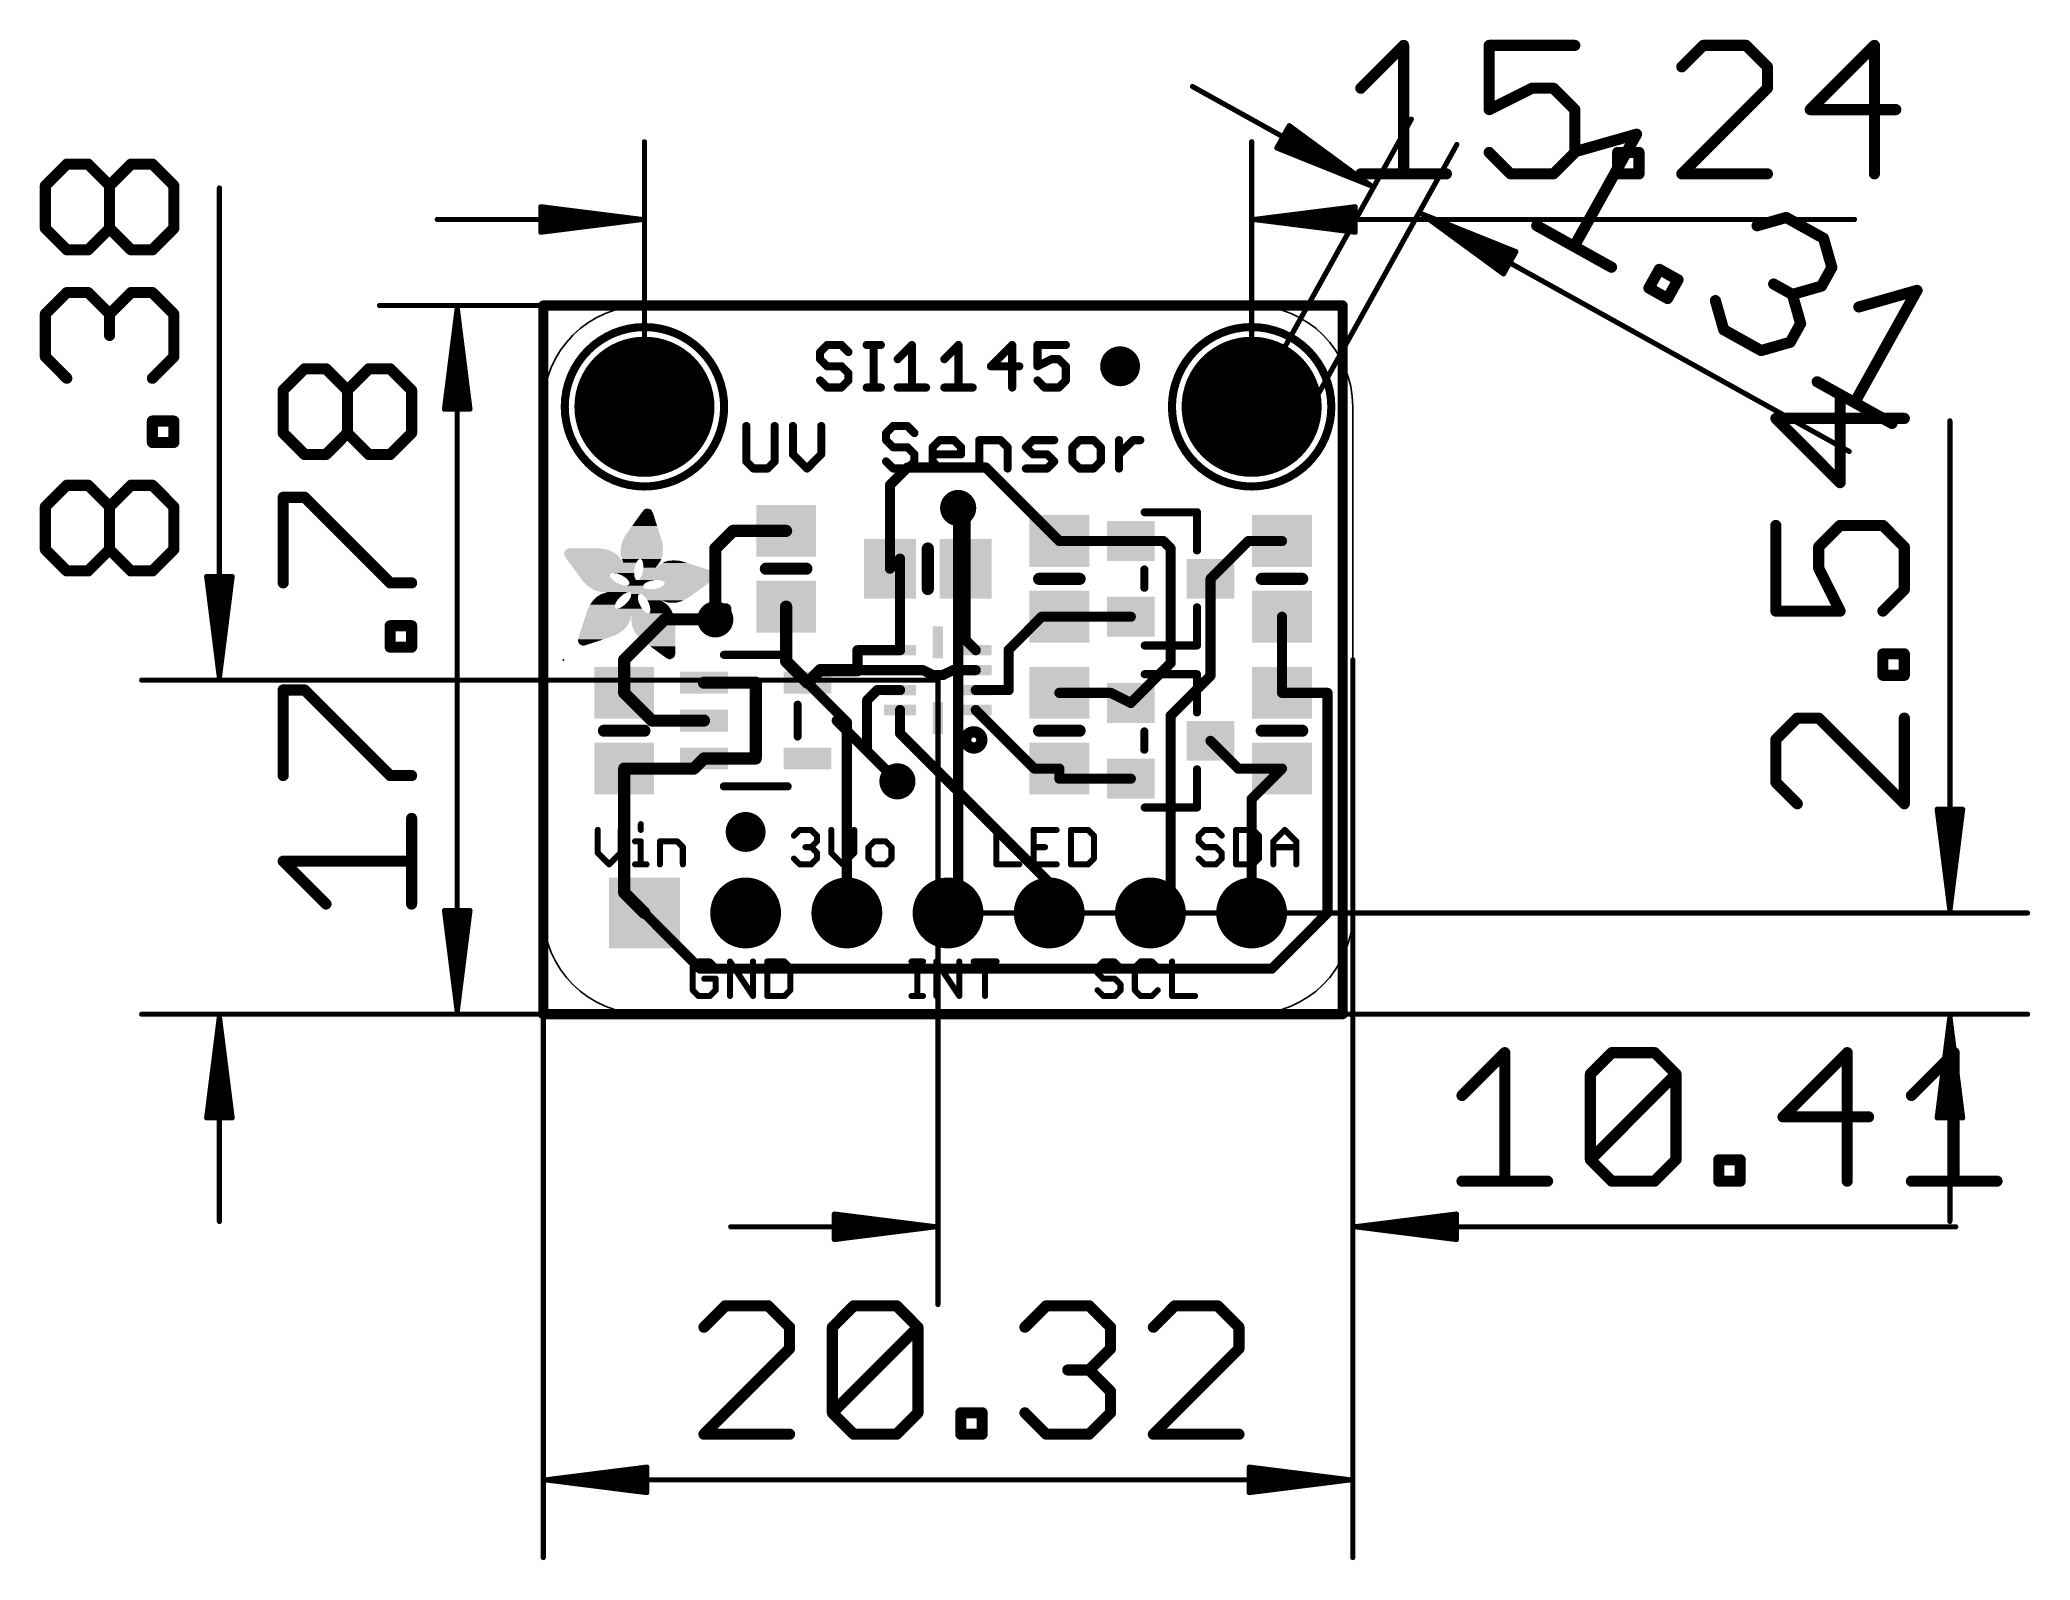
# Model space of a CAD drawing. Extents: x -12.6 to 37.3, y -13.7 to 24.4.
import ezdxf

# ---------------------------------------------------------------- set-up
doc = ezdxf.new("R2010")
doc.units = 0
for name, color, linetype in [('1', 12, 'CONTINUOUS'), ('16', 132, 'CONTINUOUS'), ('17', 110, 'CONTINUOUS'), ('18', 110, 'CONTINUOUS'), ('20', 53, 'CONTINUOUS'), ('21', 40, 'CONTINUOUS'), ('23', 53, 'CONTINUOUS'), ('47', 253, 'CONTINUOUS')]:
    doc.layers.add(name, color=color, linetype=linetype)

# ---------------------------------------------------------------- blocks, each defined once
blk = doc.blocks.new('RECT')
blk.add_solid([(-0.5, -0.5), (0.5, -0.5), (-0.5, 0.5), (0.5, 0.5)])
blk = doc.blocks.new('PIE')
at = {"const_width": 0.5}
blk.add_lwpolyline([(0, -0.25, 1), (0, 0.25, 1), (0, -0.25)], format="xyb", dxfattribs=at)
blk = doc.blocks.new('SQUAREP')
blk.add_solid([(-0.5, -0.5), (0.5, -0.5), (-0.5, 0.5), (0.5, 0.5)])
blk = doc.blocks.new('ROUNDP')
at = {"const_width": 0.5}
blk.add_lwpolyline([(0, -0.25, 1), (0, 0.25, 1), (0, -0.25)], format="xyb", dxfattribs=at)
blk = doc.blocks.new('ROUNDV')
at = {"const_width": 0.5}
blk.add_lwpolyline([(0, -0.25, 1), (0, 0.25, 1), (0, -0.25)], format="xyb", dxfattribs=at)

msp = doc.modelspace()

# ---------------------------------------------------------------- linework, layer by layer
at = {"layer": '1'}
for points, const_width in [([(9.144, 13.716), (8.702, 13.274)], 0.254), ([(11.11, 13.716), (9.144, 13.716)], 0.254), ([(12.954, 11.872), (11.11, 13.716)], 0.254), ([(8.702, 13.274), (8.702, 11.176)], 0.254), ([(10.414, 12.7), (10.602, 12.512)], 0.254), ([(10.602, 12.512), (10.602, 11.176)], 0.254), ([(4.76, 12.126), (4.318, 11.684)], 0.3048), ([(6.096, 12.126), (4.76, 12.126)], 0.3048), ([(12.954, 11.872), (14.748, 11.872)], 0.254), ([(15.56, 11.872), (14.748, 11.872)], 0.254), ([(15.748, 11.684), (15.56, 11.872)], 0.254), ([(16.748, 10.922), (17.698, 11.872)], 0.254), ([(17.698, 11.872), (18.542, 11.872)], 0.254), ([(4.318, 11.684), (4.318, 9.906)], 0.3048), ([(8.702, 11.176), (8.956, 11.43)], 0.254), ([(8.956, 11.43), (8.956, 9.132)], 0.254), ([(15.748, 8.808), (15.748, 11.684)], 0.254), ([(10.602, 9.386), (10.602, 11.176)], 0.254), ([(16.748, 8.493), (16.748, 10.922)], 0.254), ([(2.032, 8.89), (3.048, 9.906)], 0.3048), ([(3.048, 9.906), (4.318, 9.906)], 0.3048), ([(6.096, 10.226), (6.096, 8.8541)], 0.3048), ([(11.684, 9.144), (12.512, 9.972)], 0.254), ([(12.512, 9.972), (12.954, 9.972)], 0.254), ([(14.748, 9.972), (12.954, 9.972)], 0.254), ([(18.542, 8.062), (18.542, 9.972)], 0.254), ([(10.856, 9.132), (10.602, 9.386)], 0.254), ([(2.032, 8.062), (2.032, 8.89)], 0.3048), ([(6.096, 8.8541), (6.6341, 8.316)], 0.3048), ([(7.887, 8.632), (7.887, 9.132)], 0.254), ([(7.887, 9.132), (8.956, 9.132)], 0.254), ([(11.684, 8.132), (11.684, 9.144)], 0.254), ([(6.9501, 8.632), (6.6341, 8.316)], 0.3048), ([(7.887, 8.632), (6.9501, 8.632)], 0.3048), ([(8.956, 8.632), (7.887, 8.632)], 0.254), ([(9.529, 8.632), (8.956, 8.632)], 0.254), ([(9.779, 8.509), (9.529, 8.632)], 0.254), ([(10.033, 8.509), (9.779, 8.509)], 0.254), ([(10.283, 8.632), (10.033, 8.509)], 0.254), ([(10.856, 8.632), (10.283, 8.632)], 0.254), ([(14.748, 7.808), (15.748, 8.808)], 0.254), ([(15.748, 7.493), (16.748, 8.493)], 0.254), ([(2.728, 7.366), (2.032, 8.062)], 0.3048), ([(4.0339, 8.316), (5.334, 8.316)], 0.3048), ([(5.334, 8.316), (5.334, 6.416)], 0.3048), ([(6.6341, 8.316), (7.62, 7.3301)], 0.254), ([(8.386, 8.132), (8.128, 7.874)], 0.254), ([(8.128, 7.874), (8.128, 6.604)], 0.254), ([(8.956, 8.132), (8.386, 8.132)], 0.254), ([(10.856, 8.132), (11.684, 8.132)], 0.254), ([(14.24, 8.062), (12.954, 8.062)], 0.254), ([(14.748, 7.808), (14.24, 8.062)], 0.254), ([(18.542, 8.062), (19.685, 8.062)], 0.254), ([(19.685, 8.062), (19.685, 2.54)], 0.254), ([(4.0339, 7.366), (2.728, 7.366)], 0.3048), ([(8.956, 7.632), (8.956, 7.046)], 0.254), ([(10.856, 7.632), (12.326, 6.162)], 0.254), ([(15.748, 3.048), (15.748, 7.493)], 0.254), ([(7.62, 7.3301), (7.62, 2.54)], 0.254), ([(8.956, 7.046), (12.7, 3.302)], 0.254), ([(4.0339, 6.416), (3.7799, 6.162)], 0.3048), ([(5.334, 6.416), (4.0339, 6.416)], 0.3048), ([(8.128, 6.604), (8.89, 5.842)], 0.254), ([(16.748, 6.858), (17.444, 6.162)], 0.254), ([(2.032, 3.048), (2.032, 6.162)], 0.3048), ([(3.7799, 6.162), (2.032, 6.162)], 0.3048), ([(12.326, 6.162), (12.954, 6.162)], 0.254), ([(12.954, 6.162), (12.954, 5.908)], 0.254), ([(12.954, 5.908), (14.748, 5.908)], 0.254), ([(17.444, 6.162), (18.542, 6.162)], 0.254), ([(18.542, 6.162), (17.78, 5.4)], 0.254), ([(17.78, 5.4), (17.78, 2.54)], 0.254), ([(2.54, 2.54), (2.032, 3.048)], 0.3048), ([(12.7, 3.302), (12.7, 2.54)], 0.254), ([(15.748, 3.048), (15.24, 2.54)], 0.254), ([(3.937, 1.143), (2.54, 2.54)], 0.254), ([(19.685, 2.54), (18.288, 1.143)], 0.254), ([(18.288, 1.143), (3.937, 1.143)], 0.254)]:
    msp.add_lwpolyline(points, dxfattribs=dict(at, const_width=const_width))
for points, const_width in [([(9.144, 13.7795, 1), (9.144, 13.6525)], 0.127), ([(9.1889, 13.6711, 1), (9.0991, 13.7609)], 0.127), ([(11.1549, 13.7609, 1), (11.0651, 13.6711)], 0.127), ([(11.11, 13.6525, 1), (11.11, 13.7795)], 0.127), ([(8.7655, 13.274, 1), (8.6385, 13.274)], 0.127), ([(8.6571, 13.3189, 1), (8.7469, 13.2291)], 0.127), ([(10.4589, 12.7449, 1), (10.3691, 12.6551)], 0.127), ([(10.6655, 12.512, 1), (10.5385, 12.512)], 0.127), ([(10.5571, 12.4671, 1), (10.6469, 12.5569)], 0.127), ([(4.76, 12.2022, 1), (4.76, 12.0498)], 0.1524), ([(4.8139, 12.0721, 1), (4.7061, 12.1799)], 0.1524), ([(6.096, 12.0498, 1), (6.096, 12.2022)], 0.1524), ([(12.954, 11.9355, 1), (12.954, 11.8085)], 0.127), ([(14.748, 11.9355, 1), (14.748, 11.8085)], 0.127), ([(14.748, 11.8085, 1), (14.748, 11.9355)], 0.127), ([(15.6049, 11.9169, 1), (15.5151, 11.8271)], 0.127), ([(15.56, 11.8085, 1), (15.56, 11.9355)], 0.127), ([(17.698, 11.9355, 1), (17.698, 11.8085)], 0.127), ([(17.7429, 11.8271, 1), (17.6531, 11.9169)], 0.127), ([(18.542, 11.8085, 1), (18.542, 11.9355)], 0.127), ([(4.3942, 11.684, 1), (4.2418, 11.684)], 0.1524), ([(4.2641, 11.7379, 1), (4.3719, 11.6301)], 0.1524), ([(9.0195, 11.43, 1), (8.8925, 11.43)], 0.127), ([(9.0009, 11.3851, 1), (8.9111, 11.4749)], 0.127), ([(12.9091, 11.8271, 1), (12.9989, 11.9169)], 0.127), ([(15.8115, 11.684, 1), (15.6845, 11.684)], 0.127), ([(15.7031, 11.6391, 1), (15.7929, 11.7289)], 0.127), ([(8.6571, 11.2209, 1), (8.7469, 11.1311)], 0.127), ([(8.6385, 11.176, 1), (8.7655, 11.176)], 0.127), ([(10.6655, 11.176, 1), (10.5385, 11.176)], 0.127), ([(10.5385, 11.176, 1), (10.6655, 11.176)], 0.127), ([(16.8115, 10.922, 1), (16.6845, 10.922)], 0.127), ([(16.7031, 10.9669, 1), (16.7929, 10.8771)], 0.127), ([(3.048, 9.9822, 1), (3.048, 9.8298)], 0.1524), ([(3.1019, 9.8521, 1), (2.9941, 9.9599)], 0.1524), ([(4.318, 9.8298, 1), (4.318, 9.9822)], 0.1524), ([(6.1722, 10.226, 1), (6.0198, 10.226)], 0.1524), ([(12.512, 10.0355, 1), (12.512, 9.9085)], 0.127), ([(12.5569, 9.9271, 1), (12.4671, 10.0169)], 0.127), ([(12.954, 10.0355, 1), (12.954, 9.9085)], 0.127), ([(12.954, 9.9085, 1), (12.954, 10.0355)], 0.127), ([(14.748, 9.9085, 1), (14.748, 10.0355)], 0.127), ([(18.6055, 9.972, 1), (18.4785, 9.972)], 0.127), ([(4.2418, 9.906, 1), (4.3942, 9.906)], 0.1524), ([(10.6469, 9.4309, 1), (10.5571, 9.3411)], 0.127), ([(2.1082, 8.89, 1), (1.9558, 8.89)], 0.1524), ([(1.9781, 8.9439, 1), (2.0859, 8.8361)], 0.1524), ([(6.1499, 8.908, 1), (6.0421, 8.8002)], 0.1524), ([(7.9505, 9.132, 1), (7.8235, 9.132)], 0.127), ([(7.887, 9.1955, 1), (7.887, 9.0685)], 0.127), ([(8.8925, 9.132, 1), (9.0195, 9.132)], 0.127), ([(8.956, 9.0685, 1), (8.956, 9.1955)], 0.127), ([(10.5385, 9.386, 1), (10.6655, 9.386)], 0.127), ([(10.8111, 9.0871, 1), (10.9009, 9.1769)], 0.127), ([(11.7475, 9.144, 1), (11.6205, 9.144)], 0.127), ([(11.6391, 9.1889, 1), (11.7289, 9.0991)], 0.127), ([(6.0198, 8.8541, 1), (6.1722, 8.8541)], 0.1524), ([(6.9501, 8.7082, 1), (6.9501, 8.5558)], 0.1524), ([(7.004, 8.5781, 1), (6.8962, 8.6859)], 0.1524), ([(7.887, 8.6955, 1), (7.887, 8.5685)], 0.127), ([(7.8235, 8.632, 1), (7.9505, 8.632)], 0.127), ([(7.887, 8.5558, 1), (7.887, 8.7082)], 0.1524), ([(8.956, 8.6955, 1), (8.956, 8.5685)], 0.127), ([(8.956, 8.5685, 1), (8.956, 8.6955)], 0.127), ([(9.557, 8.689, 1), (9.501, 8.575)], 0.127), ([(9.529, 8.5685, 1), (9.529, 8.6955)], 0.127), ([(9.779, 8.5725, 1), (9.779, 8.4455)], 0.127), ([(9.751, 8.452, 1), (9.807, 8.566)], 0.127), ([(10.005, 8.566, 1), (10.061, 8.452)], 0.127), ([(10.033, 8.4455, 1), (10.033, 8.5725)], 0.127), ([(10.283, 8.6955, 1), (10.283, 8.5685)], 0.127), ([(10.311, 8.575, 1), (10.255, 8.689)], 0.127), ([(10.856, 8.5685, 1), (10.856, 8.6955)], 0.127), ([(15.6845, 8.808, 1), (15.8115, 8.808)], 0.127), ([(15.7929, 8.7631, 1), (15.7031, 8.8529)], 0.127), ([(16.6845, 8.493, 1), (16.8115, 8.493)], 0.127), ([(16.7929, 8.4481, 1), (16.7031, 8.5379)], 0.127), ([(2.0859, 8.1159, 1), (1.9781, 8.0081)], 0.1524), ([(1.9558, 8.062, 1), (2.1082, 8.062)], 0.1524), ([(4.0339, 8.3922, 1), (4.0339, 8.2398)], 0.1524), ([(5.4102, 8.316, 1), (5.2578, 8.316)], 0.1524), ([(5.334, 8.2398, 1), (5.334, 8.3922)], 0.1524), ([(6.5802, 8.3699, 1), (6.688, 8.2621)], 0.1524), ([(6.5802, 8.2621, 1), (6.688, 8.3699)], 0.1524), ([(6.679, 8.3609, 1), (6.5892, 8.2711)], 0.127), ([(8.1915, 7.874, 1), (8.0645, 7.874)], 0.127), ([(8.386, 8.1955, 1), (8.386, 8.0685)], 0.127), ([(8.4309, 8.0871, 1), (8.3411, 8.1769)], 0.127), ([(8.956, 8.0685, 1), (8.956, 8.1955)], 0.127), ([(10.856, 8.1955, 1), (10.856, 8.0685)], 0.127), ([(11.6205, 8.132, 1), (11.7475, 8.132)], 0.127), ([(11.684, 8.0685, 1), (11.684, 8.1955)], 0.127), ([(12.954, 8.1255, 1), (12.954, 7.9985)], 0.127), ([(14.2684, 8.1188, 1), (14.2116, 8.0052)], 0.127), ([(14.24, 7.9985, 1), (14.24, 8.1255)], 0.127), ([(18.542, 8.1255, 1), (18.542, 7.9985)], 0.127), ([(18.4785, 8.062, 1), (18.6055, 8.062)], 0.127), ([(19.7485, 8.062, 1), (19.6215, 8.062)], 0.127), ([(19.685, 7.9985, 1), (19.685, 8.1255)], 0.127), ([(2.728, 7.4422, 1), (2.728, 7.2898)], 0.1524), ([(2.6741, 7.3121, 1), (2.7819, 7.4199)], 0.1524), ([(4.0339, 7.2898, 1), (4.0339, 7.4422)], 0.1524), ([(8.0831, 7.9189, 1), (8.1729, 7.8291)], 0.127), ([(9.0195, 7.632, 1), (8.8925, 7.632)], 0.127), ([(10.9009, 7.6769, 1), (10.8111, 7.5871)], 0.127), ([(14.7031, 7.8529, 1), (14.7929, 7.7631)], 0.127), ([(14.7196, 7.7512, 1), (14.7764, 7.8648)], 0.127), ([(15.8115, 7.493, 1), (15.6845, 7.493)], 0.127), ([(15.7031, 7.5379, 1), (15.7929, 7.4481)], 0.127), ([(7.6835, 7.3301, 1), (7.5565, 7.3301)], 0.127), ([(7.5751, 7.2852, 1), (7.6649, 7.375)], 0.127), ([(9.0009, 7.0909, 1), (8.9111, 7.0011)], 0.127), ([(8.8925, 7.046, 1), (9.0195, 7.046)], 0.127), ([(4.0339, 6.4922, 1), (4.0339, 6.3398)], 0.1524), ([(4.0878, 6.3621, 1), (3.98, 6.4699)], 0.1524), ([(5.334, 6.3398, 1), (5.334, 6.4922)], 0.1524), ([(8.1729, 6.6489, 1), (8.0831, 6.5591)], 0.127), ([(8.0645, 6.604, 1), (8.1915, 6.604)], 0.127), ([(16.7929, 6.9029, 1), (16.7031, 6.8131)], 0.127), ([(2.1082, 6.162, 1), (1.9558, 6.162)], 0.1524), ([(2.032, 6.2382, 1), (2.032, 6.0858)], 0.1524), ([(3.726, 6.2159, 1), (3.8338, 6.1081)], 0.1524), ([(3.7799, 6.0858, 1), (3.7799, 6.2382)], 0.1524), ([(5.2578, 6.416, 1), (5.4102, 6.416)], 0.1524), ([(12.326, 6.2255, 1), (12.326, 6.0985)], 0.127), ([(12.2811, 6.1171, 1), (12.3709, 6.2069)], 0.127), ([(13.0175, 6.162, 1), (12.8905, 6.162)], 0.127), ([(12.954, 5.9715, 1), (12.954, 5.8445)], 0.127), ([(12.954, 6.0985, 1), (12.954, 6.2255)], 0.127), ([(14.748, 5.8445, 1), (14.748, 5.9715)], 0.127), ([(17.444, 6.2255, 1), (17.444, 6.0985)], 0.127), ([(17.3991, 6.1171, 1), (17.4889, 6.2069)], 0.127), ([(18.5869, 6.1171, 1), (18.4971, 6.2069)], 0.127), ([(18.542, 6.0985, 1), (18.542, 6.2255)], 0.127), ([(8.8451, 5.7971, 1), (8.9349, 5.8869)], 0.127), ([(12.8905, 5.908, 1), (13.0175, 5.908)], 0.127), ([(17.8435, 5.4, 1), (17.7165, 5.4)], 0.127), ([(17.7351, 5.4449, 1), (17.8249, 5.3551)], 0.127), ([(2.0859, 3.1019, 1), (1.9781, 2.9941)], 0.1524), ([(1.9558, 3.048, 1), (2.1082, 3.048)], 0.1524), ([(12.7635, 3.302, 1), (12.6365, 3.302)], 0.127), ([(12.6551, 3.2571, 1), (12.7449, 3.3469)], 0.127), ([(15.6845, 3.048, 1), (15.8115, 3.048)], 0.127), ([(15.7929, 3.0031, 1), (15.7031, 3.0929)], 0.127), ([(2.4861, 2.4861, 1), (2.5939, 2.5939)], 0.1524), ([(2.5849, 2.5849, 1), (2.4951, 2.4951)], 0.127), ([(7.5565, 2.54, 1), (7.6835, 2.54)], 0.127), ([(12.6365, 2.54, 1), (12.7635, 2.54)], 0.127), ([(15.1951, 2.5849, 1), (15.2849, 2.4951)], 0.127), ([(17.7165, 2.54, 1), (17.8435, 2.54)], 0.127), ([(19.6215, 2.54, 1), (19.7485, 2.54)], 0.127), ([(19.7299, 2.4951, 1), (19.6401, 2.5849)], 0.127), ([(3.937, 1.2065, 1), (3.937, 1.0795)], 0.127), ([(3.8921, 1.0981, 1), (3.9819, 1.1879)], 0.127), ([(18.2431, 1.1879, 1), (18.3329, 1.0981)], 0.127), ([(18.288, 1.0795, 1), (18.288, 1.2065)], 0.127)]:
    msp.add_lwpolyline(points, format="xyb", dxfattribs=dict(at, const_width=const_width))
at = {"layer": '16'}
for points, const_width in [([(0, 17.78), (20.066, 17.78)], 0.254), ([(0, 0), (0, 17.78)], 0.254), ([(20.066, 17.78), (20.066, 0)], 0.254), ([(10.414, 2.794), (10.414, 12.7)], 0.254), ([(4.318, 9.906), (4.572, 10.16)], 0.3048), ([(8.89, 5.842), (7.366, 7.366)], 0.254), ([(10.16, 2.54), (10.414, 2.794)], 0.254), ([(20.066, 0), (0, 0)], 0.254)]:
    msp.add_lwpolyline(points, dxfattribs=dict(at, const_width=const_width))
for points, const_width in [([(0, 17.8435, 1), (0, 17.7165)], 0.127), ([(0.0635, 17.78, 1), (-0.0635, 17.78)], 0.127), ([(20.1295, 17.78, 1), (20.0025, 17.78)], 0.127), ([(20.066, 17.7165, 1), (20.066, 17.8435)], 0.127), ([(10.4775, 12.7, 1), (10.3505, 12.7)], 0.127), ([(4.2641, 9.9599, 1), (4.3719, 9.8521)], 0.1524), ([(4.6259, 10.1061, 1), (4.5181, 10.2139)], 0.1524), ([(7.4109, 7.4109, 1), (7.3211, 7.3211)], 0.127), ([(8.8451, 5.7971, 1), (8.9349, 5.8869)], 0.127), ([(10.1151, 2.5849, 1), (10.2049, 2.4951)], 0.127), ([(10.3505, 2.794, 1), (10.4775, 2.794)], 0.127), ([(10.4589, 2.7491, 1), (10.3691, 2.8389)], 0.127), ([(0, 0.0635, 1), (0, -0.0635)], 0.127), ([(-0.0635, 0, 1), (0.0635, 0)], 0.127), ([(20.0025, 0, 1), (20.1295, 0)], 0.127), ([(20.066, -0.0635, 1), (20.066, 0.0635)], 0.127)]:
    msp.add_lwpolyline(points, format="xyb", dxfattribs=dict(at, const_width=const_width))
at = {"layer": '20'}
for p, q in [((2.54, 17.78), (17.78, 17.78)), ((0, 2.54), (0, 15.24)), ((20.32, 15.24), (20.32, 2.54)), ((17.78, 0), (2.54, 0))]:
    msp.add_line(p, q, dxfattribs=at)
for centre, start, end in [((2.54, 15.24), 90, 180), ((17.78, 15.24), 0, 90), ((2.54, 2.54), 180, 270), ((17.78, 2.54), 270, 0)]:
    msp.add_arc(centre, 2.54, start, end, dxfattribs=at)
at = {"layer": '21'}
for points, const_width in [([(2.54, 13.24, 1), (2.54, 17.24, 1), (2.54, 13.24)], 0.2032), ([(17.78, 13.24, 1), (17.78, 17.24, 1), (17.78, 13.24)], 0.2032), ([(6.9991, 16.6124, 1), (6.8975, 16.6124)], 0.1016), ([(6.9124, 16.6483, 1), (6.9842, 16.5764)], 0.1016), ([(6.9842, 16.4703, 1), (6.9124, 16.3985)], 0.1016), ([(7.1263, 16.8411, 1), (7.1263, 16.7395)], 0.1016), ([(7.1622, 16.7544, 1), (7.0903, 16.8262)], 0.1016), ([(7.5181, 16.8262, 1), (7.4462, 16.7544)], 0.1016), ([(7.4822, 16.7395, 1), (7.4822, 16.8411)], 0.1016), ([(7.6242, 16.5764, 1), (7.696, 16.6483)], 0.1016), ([(8.1177, 16.8411, 1), (8.1177, 16.7395)], 0.1016), ([(8.3465, 16.7903, 1), (8.2448, 16.7903)], 0.1016), ([(8.4736, 16.7395, 1), (8.4736, 16.8411)], 0.1016), ([(8.8614, 16.4703, 1), (8.9332, 16.3985)], 0.1016), ([(9.304, 16.7903, 1), (9.2024, 16.7903)], 0.1016), ([(9.2891, 16.7544, 1), (9.2173, 16.8262)], 0.1016), ([(10.0308, 16.4703, 1), (10.1026, 16.3985)], 0.1016), ([(10.4734, 16.7903, 1), (10.3718, 16.7903)], 0.1016), ([(10.4585, 16.7544, 1), (10.3867, 16.8262)], 0.1016), ([(11.8207, 16.7903, 1), (11.7191, 16.7903)], 0.1016), ([(11.8059, 16.7544, 1), (11.734, 16.8262)], 0.1016), ([(12.4055, 16.8411, 1), (12.4055, 16.7395)], 0.1016), ([(12.4563, 16.7903, 1), (12.3547, 16.7903)], 0.1016), ([(12.7614, 16.4852, 1), (12.7614, 16.3836)], 0.1016), ([(12.7841, 16.389, 1), (12.7387, 16.4798)], 0.1016), ([(12.9753, 16.4703, 1), (12.9034, 16.3985)], 0.1016), ([(12.9393, 16.3836, 1), (12.9393, 16.4852)], 0.1016), ([(13.1173, 16.7395, 1), (13.1173, 16.8411)], 0.1016), ([(6.8975, 16.4344, 1), (6.9991, 16.4344)], 0.1016), ([(6.9842, 15.9365, 1), (6.9124, 15.8646)], 0.1016), ([(7.1263, 16.3073, 1), (7.1263, 16.2057)], 0.1016), ([(7.0903, 16.2205, 1), (7.1622, 16.2924)], 0.1016), ([(7.5181, 16.2924, 1), (7.4462, 16.2205)], 0.1016), ([(7.4822, 16.2057, 1), (7.4822, 16.3073)], 0.1016), ([(7.7109, 16.0785, 1), (7.6093, 16.0785)], 0.1016), ([(7.6242, 16.0426, 1), (7.696, 16.1144)], 0.1016), ([(7.696, 15.8646, 1), (7.6242, 15.9365)], 0.1016), ([(11.2361, 16.3073, 1), (11.2361, 16.2057)], 0.1016), ([(11.2002, 16.2924, 1), (11.272, 16.2205)], 0.1016), ([(11.9479, 16.2057, 1), (11.9479, 16.3073)], 0.1016), ([(12.3828, 16.3019, 1), (12.4282, 16.211)], 0.1016), ([(12.3547, 16.2565, 1), (12.4563, 16.2565)], 0.1016), ([(12.4414, 15.9365, 1), (12.3696, 15.8646)], 0.1016), ([(13.1681, 16.2565, 1), (13.0665, 16.2565)], 0.1016), ([(13.0814, 16.2205, 1), (13.1532, 16.2924)], 0.1016), ([(13.1532, 15.8646, 1), (13.0814, 15.9365)], 0.1016), ([(7.1263, 15.7734, 1), (7.1263, 15.6718)], 0.1016), ([(7.0903, 15.6867, 1), (7.1622, 15.7585)], 0.1016), ([(7.4462, 15.7585, 1), (7.5181, 15.6867)], 0.1016), ([(7.4822, 15.6718, 1), (7.4822, 15.7734)], 0.1016), ([(7.6093, 15.9006, 1), (7.7109, 15.9006)], 0.1016), ([(8.1177, 15.7734, 1), (8.1177, 15.6718)], 0.1016), ([(8.2448, 15.7226, 1), (8.3465, 15.7226)], 0.1016), ([(8.4736, 15.6718, 1), (8.4736, 15.7734)], 0.1016), ([(8.8973, 15.7734, 1), (8.8973, 15.6718)], 0.1016), ([(9.2024, 15.7226, 1), (9.304, 15.7226)], 0.1016), ([(9.6091, 15.6718, 1), (9.6091, 15.7734)], 0.1016), ([(10.0667, 15.7734, 1), (10.0667, 15.6718)], 0.1016), ([(10.3718, 15.7226, 1), (10.4734, 15.7226)], 0.1016), ([(10.7785, 15.6718, 1), (10.7785, 15.7734)], 0.1016), ([(11.7191, 15.7226, 1), (11.8207, 15.7226)], 0.1016), ([(12.5834, 15.7734, 1), (12.5834, 15.6718)], 0.1016), ([(12.5475, 15.6867, 1), (12.6194, 15.7585)], 0.1016), ([(12.9034, 15.7585, 1), (12.9753, 15.6867)], 0.1016), ([(12.9393, 15.6718, 1), (12.9393, 15.7734)], 0.1016), ([(13.0665, 15.9006, 1), (13.1681, 15.9006)], 0.1016), ([(5.1476, 14.7583, 1), (5.046, 14.7583)], 0.1016), ([(5.8594, 14.7583, 1), (5.7578, 14.7583)], 0.1016), ([(6.317, 14.7583, 1), (6.2154, 14.7583)], 0.1016), ([(7.0288, 14.7583, 1), (6.9272, 14.7583)], 0.1016), ([(8.6557, 14.5804, 1), (8.5541, 14.5804)], 0.1016), ([(8.569, 14.6163, 1), (8.6409, 14.5444)], 0.1016), ([(8.6409, 14.4383, 1), (8.569, 14.3665)], 0.1016), ([(8.7829, 14.8091, 1), (8.7829, 14.7075)], 0.1016), ([(8.8188, 14.7224, 1), (8.747, 14.7942)], 0.1016), ([(9.1747, 14.7942, 1), (9.1029, 14.7224)], 0.1016), ([(9.1388, 14.7075, 1), (9.1388, 14.8091)], 0.1016), ([(9.2808, 14.5444, 1), (9.3527, 14.6163)], 0.1016), ([(9.9523, 14.4532, 1), (9.9523, 14.3516)], 0.1016), ([(9.9882, 14.3665, 1), (9.9164, 14.4383)], 0.1016), ([(10.3441, 14.4383, 1), (10.2723, 14.3665)], 0.1016), ([(10.3082, 14.3516, 1), (10.3082, 14.4532)], 0.1016), ([(10.9945, 14.4024, 1), (10.8929, 14.4024)], 0.1016), ([(10.9437, 14.4532, 1), (10.9437, 14.3516)], 0.1016), ([(11.5135, 14.4383, 1), (11.4417, 14.3665)], 0.1016), ([(11.4776, 14.3516, 1), (11.4776, 14.4532)], 0.1016), ([(12.2911, 14.4532, 1), (12.2911, 14.3516)], 0.1016), ([(12.327, 14.3665, 1), (12.2552, 14.4383)], 0.1016), ([(12.8249, 14.3516, 1), (12.8249, 14.4532)], 0.1016), ([(13.4605, 14.4532, 1), (13.4605, 14.3516)], 0.1016), ([(13.4964, 14.3665, 1), (13.4246, 14.4383)], 0.1016), ([(13.8523, 14.4383, 1), (13.7805, 14.3665)], 0.1016), ([(13.8164, 14.3516, 1), (13.8164, 14.4532)], 0.1016), ([(14.5027, 14.4024, 1), (14.4011, 14.4024)], 0.1016), ([(14.8078, 14.4532, 1), (14.8078, 14.3516)], 0.1016), ([(14.8438, 14.3665, 1), (14.7719, 14.4383)], 0.1016), ([(14.9858, 14.3516, 1), (14.9858, 14.4532)], 0.1016), ([(6.3021, 14.0824, 1), (6.2302, 14.0106)], 0.1016), ([(6.2154, 14.0465, 1), (6.317, 14.0465)], 0.1016), ([(6.9272, 14.0465, 1), (7.0288, 14.0465)], 0.1016), ([(7.0139, 14.0106, 1), (6.942, 14.0824)], 0.1016), ([(8.5541, 14.4024, 1), (8.6557, 14.4024)], 0.1016), ([(8.7829, 14.2753, 1), (8.7829, 14.1737)], 0.1016), ([(8.747, 14.1885, 1), (8.8188, 14.2604)], 0.1016), ([(9.1747, 14.2604, 1), (9.1029, 14.1885)], 0.1016), ([(9.1388, 14.1737, 1), (9.1388, 14.2753)], 0.1016), ([(9.3676, 14.0465, 1), (9.266, 14.0465)], 0.1016), ([(9.2808, 14.0106, 1), (9.3527, 14.0824)], 0.1016), ([(9.8251, 14.2245, 1), (9.7235, 14.2245)], 0.1016), ([(9.7384, 14.2604, 1), (9.8103, 14.1885)], 0.1016), ([(9.7743, 14.0973, 1), (9.7743, 13.9957)], 0.1016), ([(10.5369, 14.2245, 1), (10.4353, 14.2245)], 0.1016), ([(10.4353, 14.0465, 1), (10.5369, 14.0465)], 0.1016), ([(10.4502, 14.1885, 1), (10.5221, 14.2604)], 0.1016), ([(10.4861, 13.9957, 1), (10.4861, 14.0973)], 0.1016), ([(11.7063, 14.2245, 1), (11.6047, 14.2245)], 0.1016), ([(11.6196, 14.1885, 1), (11.6915, 14.2604)], 0.1016), ([(12.1491, 14.2604, 1), (12.0772, 14.1885)], 0.1016), ([(12.0772, 14.2604, 1), (12.1491, 14.1885)], 0.1016), ([(12.2911, 14.0973, 1), (12.2911, 13.9957)], 0.1016), ([(12.2552, 14.0106, 1), (12.327, 14.0824)], 0.1016), ([(12.6829, 14.0824, 1), (12.6111, 14.0106)], 0.1016), ([(12.647, 13.9957, 1), (12.647, 14.0973)], 0.1016), ([(13.3333, 14.2245, 1), (13.2317, 14.2245)], 0.1016), ([(13.2466, 14.2604, 1), (13.3185, 14.1885)], 0.1016), ([(14.0451, 14.2245, 1), (13.9435, 14.2245)], 0.1016), ([(13.9584, 14.1885, 1), (14.0303, 14.2604)], 0.1016), ([(14.416, 14.0824, 1), (14.4878, 14.0106)], 0.1016), ([(5.1327, 13.9045, 1), (5.0608, 13.8326)], 0.1016), ([(5.046, 13.8686, 1), (5.1476, 13.8686)], 0.1016), ([(5.2747, 13.7414, 1), (5.2747, 13.6398)], 0.1016), ([(5.2388, 13.6547, 1), (5.3106, 13.7265)], 0.1016), ([(5.5947, 13.7265, 1), (5.6665, 13.6547)], 0.1016), ([(5.6306, 13.6398, 1), (5.6306, 13.7414)], 0.1016), ([(5.7578, 13.8686, 1), (5.8594, 13.8686)], 0.1016), ([(5.8445, 13.8326, 1), (5.7726, 13.9045)], 0.1016), ([(6.5861, 13.7265, 1), (6.658, 13.6547)], 0.1016), ([(6.5861, 13.6547, 1), (6.658, 13.7265)], 0.1016), ([(8.6409, 13.9045, 1), (8.569, 13.8326)], 0.1016), ([(8.7829, 13.7414, 1), (8.7829, 13.6398)], 0.1016), ([(8.747, 13.6547, 1), (8.8188, 13.7265)], 0.1016), ([(9.1029, 13.7265, 1), (9.1747, 13.6547)], 0.1016), ([(9.1388, 13.6398, 1), (9.1388, 13.7414)], 0.1016), ([(9.266, 13.8686, 1), (9.3676, 13.8686)], 0.1016), ([(9.3527, 13.8326, 1), (9.2808, 13.9045)], 0.1016), ([(9.8103, 13.9045, 1), (9.7384, 13.8326)], 0.1016), ([(9.7235, 13.8686, 1), (9.8251, 13.8686)], 0.1016), ([(9.9523, 13.7414, 1), (9.9523, 13.6398)], 0.1016), ([(9.9164, 13.6547, 1), (9.9882, 13.7265)], 0.1016), ([(10.3082, 13.6398, 1), (10.3082, 13.7414)], 0.1016), ([(10.8929, 13.6906, 1), (10.9945, 13.6906)], 0.1016), ([(11.6047, 13.6906, 1), (11.7063, 13.6906)], 0.1016), ([(12.1131, 13.7414, 1), (12.1131, 13.6398)], 0.1016), ([(12.6111, 13.7265, 1), (12.6829, 13.6547)], 0.1016), ([(12.647, 13.6398, 1), (12.647, 13.7414)], 0.1016), ([(12.8609, 13.8326, 1), (12.789, 13.9045)], 0.1016), ([(12.789, 13.8326, 1), (12.8609, 13.9045)], 0.1016), ([(13.3185, 13.9045, 1), (13.2466, 13.8326)], 0.1016), ([(13.2317, 13.8686, 1), (13.3333, 13.8686)], 0.1016), ([(13.4605, 13.7414, 1), (13.4605, 13.6398)], 0.1016), ([(13.4246, 13.6547, 1), (13.4964, 13.7265)], 0.1016), ([(13.7805, 13.7265, 1), (13.8523, 13.6547)], 0.1016), ([(13.8164, 13.6398, 1), (13.8164, 13.7414)], 0.1016), ([(13.9435, 13.8686, 1), (14.0451, 13.8686)], 0.1016), ([(14.0303, 13.8326, 1), (13.9584, 13.9045)], 0.1016), ([(14.4011, 13.6906, 1), (14.5027, 13.6906)], 0.1016), ([(15.0956, 12.6452, 1), (15.0956, 12.5436)], 0.1016), ([(16.4592, 12.5944, 1), (16.3576, 12.5944)], 0.1016), ([(16.4084, 12.5436, 1), (16.4084, 12.6452)], 0.1016), ([(9.7282, 11.684, 1), (9.5758, 11.684)], 0.1524), ([(16.3576, 11.6356, 1), (16.4592, 11.6356)], 0.1016), ([(5.588, 11.2522, 1), (5.588, 11.0998)], 0.1524), ([(6.604, 11.0998, 1), (6.604, 11.2522)], 0.1524), ([(12.446, 10.9982, 1), (12.446, 10.8458)], 0.1524), ([(13.462, 10.8458, 1), (13.462, 10.9982)], 0.1524), ([(15.1384, 11.1584, 1), (15.0368, 11.1584)], 0.1016), ([(18.034, 10.9982, 1), (18.034, 10.8458)], 0.1524), ([(19.05, 10.8458, 1), (19.05, 10.9982)], 0.1524), ([(9.5758, 10.668, 1), (9.7282, 10.668)], 0.1524), ([(15.0368, 10.6996, 1), (15.1384, 10.6996)], 0.1016), ([(16.4592, 10.2084, 1), (16.3576, 10.2084)], 0.1016), ([(4.534, 9.0668, 1), (4.534, 8.9652)], 0.1016), ([(6.134, 8.9652, 1), (6.134, 9.0668)], 0.1016), ([(15.0956, 9.3004, 1), (15.0956, 9.1988)], 0.1016), ([(16.3576, 9.2496, 1), (16.4592, 9.2496)], 0.1016), ([(16.4084, 9.1988, 1), (16.4084, 9.3004)], 0.1016), ([(15.0956, 8.5812, 1), (15.0956, 8.4796)], 0.1016), ([(16.4592, 8.5304, 1), (16.3576, 8.5304)], 0.1016), ([(16.4084, 8.4796, 1), (16.4084, 8.5812)], 0.1016), ([(6.4348, 7.766, 1), (6.3332, 7.766)], 0.1016), ([(16.3576, 7.5716, 1), (16.4592, 7.5716)], 0.1016), ([(1.524, 7.1882, 1), (1.524, 7.0358)], 0.1524), ([(2.54, 7.0358, 1), (2.54, 7.1882)], 0.1524), ([(6.3332, 6.966, 1), (6.4348, 6.966)], 0.1016), ([(10.806, 6.7406, 1), (10.806, 7.0234, 1), (10.806, 6.7406)], 0.4064), ([(12.446, 7.1882, 1), (12.446, 7.0358)], 0.1524), ([(13.462, 7.0358, 1), (13.462, 7.1882)], 0.1524), ([(15.1384, 7.0944, 1), (15.0368, 7.0944)], 0.1016), ([(18.034, 7.1882, 1), (18.034, 7.0358)], 0.1524), ([(19.05, 7.0358, 1), (19.05, 7.1882)], 0.1524), ([(15.0368, 6.6356, 1), (15.1384, 6.6356)], 0.1016), ([(16.4592, 6.1444, 1), (16.3576, 6.1444)], 0.1016), ([(4.534, 5.7668, 1), (4.534, 5.6652)], 0.1016), ([(6.134, 5.6652, 1), (6.134, 5.7668)], 0.1016), ([(15.0956, 5.2364, 1), (15.0956, 5.1348)], 0.1016), ([(16.3576, 5.1856, 1), (16.4592, 5.1856)], 0.1016), ([(16.4084, 5.1348, 1), (16.4084, 5.2364)], 0.1016), ([(1.4069, 4.6235, 1), (1.3307, 4.6235)], 0.0762), ([(1.9832, 4.6235, 1), (1.907, 4.6235)], 0.0762), ([(2.4865, 4.7676, 1), (2.4103, 4.7676)], 0.0762), ([(2.4103, 4.6235, 1), (2.4865, 4.6235)], 0.0762), ([(6.266, 4.5064, 1), (6.3199, 4.4525)], 0.0762), ([(6.437, 4.6616, 1), (6.437, 4.5854)], 0.0762), ([(6.4639, 4.5966, 1), (6.41, 4.6505)], 0.0762), ([(6.752, 4.6505, 1), (6.6981, 4.5966)], 0.0762), ([(6.7251, 4.5854, 1), (6.7251, 4.6616)], 0.0762), ([(6.9072, 4.4795, 1), (6.831, 4.4795)], 0.0762), ([(6.8422, 4.4525, 1), (6.8961, 4.5064)], 0.0762), ([(7.2665, 4.6235, 1), (7.1903, 4.6235)], 0.0762), ([(7.8428, 4.6235, 1), (7.7666, 4.6235)], 0.0762), ([(11.411, 4.6235, 1), (11.3348, 4.6235)], 0.0762), ([(12.3084, 4.6616, 1), (12.3084, 4.5854)], 0.0762), ([(12.3465, 4.6235, 1), (12.2703, 4.6235)], 0.0762), ([(12.8847, 4.5854, 1), (12.8847, 4.6616)], 0.0762), ([(13.2821, 4.6235, 1), (13.2059, 4.6235)], 0.0762), ([(13.244, 4.6616, 1), (13.244, 4.5854)], 0.0762), ([(13.7031, 4.6505, 1), (13.6492, 4.5966)], 0.0762), ([(13.6761, 4.5854, 1), (13.6761, 4.6616)], 0.0762), ([(13.8583, 4.4795, 1), (13.7821, 4.4795)], 0.0762), ([(13.7932, 4.4525, 1), (13.8471, 4.5064)], 0.0762), ([(16.491, 4.4795, 1), (16.4148, 4.4795)], 0.0762), ([(16.426, 4.5064, 1), (16.4799, 4.4525)], 0.0762), ([(16.597, 4.6616, 1), (16.597, 4.5854)], 0.0762), ([(16.6239, 4.5966, 1), (16.57, 4.6505)], 0.0762), ([(16.912, 4.6505, 1), (16.8581, 4.5966)], 0.0762), ([(16.8851, 4.5854, 1), (16.8851, 4.6616)], 0.0762), ([(17.0022, 4.4525, 1), (17.0561, 4.5064)], 0.0762), ([(17.4265, 4.6235, 1), (17.3503, 4.6235)], 0.0762), ([(17.3884, 4.6616, 1), (17.3884, 4.5854)], 0.0762), ([(17.8476, 4.6505, 1), (17.7937, 4.5966)], 0.0762), ([(17.8206, 4.5854, 1), (17.8206, 4.6616)], 0.0762), ([(18.0028, 4.4795, 1), (17.9266, 4.4795)], 0.0762), ([(17.9377, 4.4525, 1), (17.9916, 4.5064)], 0.0762), ([(18.639, 4.6505, 1), (18.5851, 4.5966)], 0.0762), ([(18.639, 4.5966, 1), (18.5851, 4.6505)], 0.0762), ([(1.3958, 4.0743, 1), (1.3419, 4.0204)], 0.0762), ([(1.3307, 4.0473, 1), (1.4069, 4.0473)], 0.0762), ([(1.907, 4.0473, 1), (1.9832, 4.0473)], 0.0762), ([(1.972, 4.0204, 1), (1.9181, 4.0743)], 0.0762), ([(2.3044, 4.3735, 1), (2.3044, 4.2973)], 0.0762), ([(2.4865, 4.3354, 1), (2.4103, 4.3354)], 0.0762), ([(2.4484, 4.2973, 1), (2.4484, 4.3735)], 0.0762), ([(2.9661, 4.3354, 1), (2.8899, 4.3354)], 0.0762), ([(2.928, 4.3735, 1), (2.928, 4.2973)], 0.0762), ([(3.3871, 4.3624, 1), (3.3333, 4.3085)], 0.0762), ([(3.3602, 4.2973, 1), (3.3602, 4.3735)], 0.0762), ([(3.5424, 4.1914, 1), (3.4662, 4.1914)], 0.0762), ([(3.4773, 4.1644, 1), (3.5312, 4.2183)], 0.0762), ([(6.581, 4.2295, 1), (6.581, 4.1533)], 0.0762), ([(6.752, 4.2183, 1), (6.6981, 4.1644)], 0.0762), ([(6.6981, 4.2183, 1), (6.752, 4.1644)], 0.0762), ([(6.7251, 4.1533, 1), (6.7251, 4.2295)], 0.0762), ([(6.831, 4.3354, 1), (6.9072, 4.3354)], 0.0762), ([(6.9072, 4.0473, 1), (6.831, 4.0473)], 0.0762), ([(6.8961, 4.3085, 1), (6.8422, 4.3624)], 0.0762), ([(6.8422, 4.0204, 1), (6.8961, 4.0743)], 0.0762), ([(7.2554, 4.0743, 1), (7.2015, 4.0204)], 0.0762), ([(7.1903, 4.0473, 1), (7.2665, 4.0473)], 0.0762), ([(7.7666, 4.0473, 1), (7.8428, 4.0473)], 0.0762), ([(7.8316, 4.0204, 1), (7.7777, 4.0743)], 0.0762), ([(8.137, 4.2183, 1), (8.1909, 4.1644)], 0.0762), ([(8.2021, 4.1914, 1), (8.1259, 4.1914)], 0.0762), ([(8.308, 4.3735, 1), (8.308, 4.2973)], 0.0762), ([(8.335, 4.3085, 1), (8.2811, 4.3624)], 0.0762), ([(8.6231, 4.3624, 1), (8.5692, 4.3085)], 0.0762), ([(8.5961, 4.2973, 1), (8.5961, 4.3735)], 0.0762), ([(8.7783, 4.1914, 1), (8.7021, 4.1914)], 0.0762), ([(8.7132, 4.1644, 1), (8.7671, 4.2183)], 0.0762), ([(12.3084, 4.2295, 1), (12.3084, 4.1533)], 0.0762), ([(12.5966, 4.1533, 1), (12.5966, 4.2295)], 0.0762), ([(16.4799, 4.3624, 1), (16.426, 4.3085)], 0.0762), ([(16.4148, 4.3354, 1), (16.491, 4.3354)], 0.0762), ([(16.597, 4.2295, 1), (16.597, 4.1533)], 0.0762), ([(16.57, 4.1644, 1), (16.6239, 4.2183)], 0.0762), ([(16.912, 4.2183, 1), (16.8581, 4.1644)], 0.0762), ([(16.8851, 4.1533, 1), (16.8851, 4.2295)], 0.0762), ([(17.0672, 4.0473, 1), (16.991, 4.0473)], 0.0762), ([(17.0022, 4.0204, 1), (17.0561, 4.0743)], 0.0762), ([(18.297, 4.3624, 1), (18.3509, 4.3085)], 0.0762), ([(18.3621, 4.3354, 1), (18.2859, 4.3354)], 0.0762), ([(18.324, 4.2295, 1), (18.324, 4.1533)], 0.0762), ([(18.9383, 4.3354, 1), (18.8621, 4.3354)], 0.0762), ([(18.8732, 4.3085, 1), (18.9271, 4.3624)], 0.0762), ([(18.9002, 4.1533, 1), (18.9002, 4.2295)], 0.0762), ([(1.63, 3.7861, 1), (1.6839, 3.7323)], 0.0762), ([(1.63, 3.7323, 1), (1.6839, 3.7861)], 0.0762), ([(2.3044, 3.7973, 1), (2.3044, 3.7211)], 0.0762), ([(2.4103, 3.7592, 1), (2.4865, 3.7592)], 0.0762), ([(2.5925, 3.7211, 1), (2.5925, 3.7973)], 0.0762), ([(2.8899, 3.7592, 1), (2.9661, 3.7592)], 0.0762), ([(3.4662, 3.7592, 1), (3.5424, 3.7592)], 0.0762), ([(6.3199, 3.9302, 1), (6.266, 3.8763)], 0.0762), ([(6.437, 3.7973, 1), (6.437, 3.7211)], 0.0762), ([(6.41, 3.7323, 1), (6.4639, 3.7861)], 0.0762), ([(6.6981, 3.7861, 1), (6.752, 3.7323)], 0.0762), ([(6.7251, 3.7211, 1), (6.7251, 3.7973)], 0.0762), ([(6.831, 3.9033, 1), (6.9072, 3.9033)], 0.0762), ([(6.8961, 3.8763, 1), (6.8422, 3.9302)], 0.0762), ([(7.4896, 3.7861, 1), (7.5435, 3.7323)], 0.0762), ([(7.4896, 3.7323, 1), (7.5435, 3.7861)], 0.0762), ([(8.1909, 3.9302, 1), (8.137, 3.8763)], 0.0762), ([(8.1259, 3.9033, 1), (8.2021, 3.9033)], 0.0762), ([(8.308, 3.7973, 1), (8.308, 3.7211)], 0.0762), ([(8.2811, 3.7323, 1), (8.335, 3.7861)], 0.0762), ([(8.5692, 3.7861, 1), (8.6231, 3.7323)], 0.0762), ([(8.5961, 3.7211, 1), (8.5961, 3.7973)], 0.0762), ([(8.7021, 3.9033, 1), (8.7783, 3.9033)], 0.0762), ([(8.7671, 3.8763, 1), (8.7132, 3.9302)], 0.0762), ([(11.3729, 3.7973, 1), (11.3729, 3.7211)], 0.0762), ([(11.3348, 3.7592, 1), (11.411, 3.7592)], 0.0762), ([(11.9491, 3.7211, 1), (11.9491, 3.7973)], 0.0762), ([(12.3084, 3.7973, 1), (12.3084, 3.7211)], 0.0762), ([(12.2703, 3.7592, 1), (12.3465, 3.7592)], 0.0762), ([(12.8847, 3.7211, 1), (12.8847, 3.7973)], 0.0762), ([(13.244, 3.7973, 1), (13.244, 3.7211)], 0.0762), ([(13.2059, 3.7592, 1), (13.2821, 3.7592)], 0.0762), ([(13.6492, 3.7861, 1), (13.7031, 3.7323)], 0.0762), ([(13.6761, 3.7211, 1), (13.6761, 3.7973)], 0.0762), ([(13.7821, 3.9033, 1), (13.8583, 3.9033)], 0.0762), ([(13.8471, 3.8763, 1), (13.7932, 3.9302)], 0.0762), ([(16.4799, 3.9302, 1), (16.426, 3.8763)], 0.0762), ([(16.597, 3.7973, 1), (16.597, 3.7211)], 0.0762), ([(16.57, 3.7323, 1), (16.6239, 3.7861)], 0.0762), ([(16.8581, 3.7861, 1), (16.912, 3.7323)], 0.0762), ([(16.8851, 3.7211, 1), (16.8851, 3.7973)], 0.0762), ([(16.991, 3.9033, 1), (17.0672, 3.9033)], 0.0762), ([(17.0561, 3.8763, 1), (17.0022, 3.9302)], 0.0762), ([(17.3884, 3.7973, 1), (17.3884, 3.7211)], 0.0762), ([(17.3503, 3.7592, 1), (17.4265, 3.7592)], 0.0762), ([(17.7937, 3.7861, 1), (17.8476, 3.7323)], 0.0762), ([(17.8206, 3.7211, 1), (17.8206, 3.7973)], 0.0762), ([(17.9266, 3.9033, 1), (18.0028, 3.9033)], 0.0762), ([(17.9916, 3.8763, 1), (17.9377, 3.9302)], 0.0762), ([(18.2859, 3.7592, 1), (18.3621, 3.7592)], 0.0762), ([(18.8621, 3.7592, 1), (18.9383, 3.7592)], 0.0762), ([(3.791, 1.1775, 1), (3.7148, 1.1775)], 0.0762), ([(3.726, 1.2044, 1), (3.7799, 1.1505)], 0.0762), ([(3.897, 1.3596, 1), (3.897, 1.2834)], 0.0762), ([(3.9239, 1.2946, 1), (3.87, 1.3485)], 0.0762), ([(4.212, 1.3485, 1), (4.1581, 1.2946)], 0.0762), ([(4.1851, 1.2834, 1), (4.1851, 1.3596)], 0.0762), ([(4.3022, 1.1505, 1), (4.3561, 1.2044)], 0.0762), ([(4.7201, 1.3427, 1), (4.6567, 1.3004)], 0.0762), ([(4.7265, 1.3215, 1), (4.6503, 1.3215)], 0.0762), ([(5.3028, 1.3215, 1), (5.2266, 1.3215)], 0.0762), ([(5.6621, 1.3215, 1), (5.5859, 1.3215)], 0.0762), ([(5.624, 1.3596, 1), (5.624, 1.2834)], 0.0762), ([(6.0831, 1.3485, 1), (6.0292, 1.2946)], 0.0762), ([(6.0561, 1.2834, 1), (6.0561, 1.3596)], 0.0762), ([(6.2383, 1.1775, 1), (6.1621, 1.1775)], 0.0762), ([(6.1732, 1.1505, 1), (6.2271, 1.2044)], 0.0762), ([(9.2428, 1.3596, 1), (9.2428, 1.2834)], 0.0762), ([(9.425, 1.3215, 1), (9.3488, 1.3215)], 0.0762), ([(9.531, 1.2834, 1), (9.531, 1.3596)], 0.0762), ([(9.8982, 1.3427, 1), (9.8348, 1.3004)], 0.0762), ([(9.9046, 1.3215, 1), (9.8284, 1.3215)], 0.0762), ([(10.4808, 1.3215, 1), (10.4046, 1.3215)], 0.0762), ([(10.802, 1.3596, 1), (10.802, 1.2834)], 0.0762), ([(11.1283, 1.3215, 1), (11.0521, 1.3215)], 0.0762), ([(11.3783, 1.2834, 1), (11.3783, 1.3596)], 0.0762), ([(13.951, 1.1775, 1), (13.8748, 1.1775)], 0.0762), ([(13.886, 1.2044, 1), (13.9399, 1.1505)], 0.0762), ([(13.9399, 1.0604, 1), (13.886, 1.0065)], 0.0762), ([(13.8748, 1.0334, 1), (13.951, 1.0334)], 0.0762), ([(14.057, 1.3596, 1), (14.057, 1.2834)], 0.0762), ([(14.0839, 1.2946, 1), (14.03, 1.3485)], 0.0762), ([(14.372, 1.3485, 1), (14.3181, 1.2946)], 0.0762), ([(14.3451, 1.2834, 1), (14.3451, 1.3596)], 0.0762), ([(14.4622, 1.1505, 1), (14.5161, 1.2044)], 0.0762), ([(14.8865, 1.1775, 1), (14.8103, 1.1775)], 0.0762), ([(14.8215, 1.2044, 1), (14.8754, 1.1505)], 0.0762), ([(14.9925, 1.3596, 1), (14.9925, 1.2834)], 0.0762), ([(15.0194, 1.2946, 1), (14.9656, 1.3485)], 0.0762), ([(15.3076, 1.3485, 1), (15.2537, 1.2946)], 0.0762), ([(15.2806, 1.2834, 1), (15.2806, 1.3596)], 0.0762), ([(15.3977, 1.1505, 1), (15.4516, 1.2044)], 0.0762), ([(15.8221, 1.3215, 1), (15.7459, 1.3215)], 0.0762), ([(3.7799, 0.6282, 1), (3.726, 0.5743)], 0.0762), ([(3.7148, 0.6013, 1), (3.791, 0.6013)], 0.0762), ([(3.897, 0.4953, 1), (3.897, 0.4191)], 0.0762), ([(3.87, 0.4303, 1), (3.9239, 0.4841)], 0.0762), ([(4.041, 0.9275, 1), (4.041, 0.8513)], 0.0762), ([(4.1581, 0.4841, 1), (4.212, 0.4303)], 0.0762), ([(4.1851, 0.4191, 1), (4.1851, 0.4953)], 0.0762), ([(4.3672, 0.8894, 1), (4.291, 0.8894)], 0.0762), ([(4.291, 0.6013, 1), (4.3672, 0.6013)], 0.0762), ([(4.3561, 0.5743, 1), (4.3022, 0.6282)], 0.0762), ([(4.3291, 0.8513, 1), (4.3291, 0.9275)], 0.0762), ([(5.233, 0.4361, 1), (5.2964, 0.4783)], 0.0762), ([(5.624, 0.4953, 1), (5.624, 0.4191)], 0.0762), ([(6.0292, 0.4841, 1), (6.0831, 0.4303)], 0.0762), ([(6.0561, 0.4191, 1), (6.0561, 0.4953)], 0.0762), ([(6.1621, 0.6013, 1), (6.2383, 0.6013)], 0.0762), ([(6.2271, 0.5743, 1), (6.1732, 0.6282)], 0.0762), ([(9.2428, 0.4953, 1), (9.2428, 0.4191)], 0.0762), ([(9.531, 0.4191, 1), (9.531, 0.4953)], 0.0762), ([(10.411, 0.4361, 1), (10.4744, 0.4783)], 0.0762), ([(13.9399, 0.6282, 1), (13.886, 0.5743)], 0.0762), ([(14.057, 0.9275, 1), (14.057, 0.8513)], 0.0762), ([(14.057, 0.4953, 1), (14.057, 0.4191)], 0.0762), ([(14.03, 0.8624, 1), (14.0839, 0.9163)], 0.0762), ([(14.03, 0.4303, 1), (14.0839, 0.4841)], 0.0762), ([(14.372, 0.9163, 1), (14.3181, 0.8624)], 0.0762), ([(14.3181, 0.4841, 1), (14.372, 0.4303)], 0.0762), ([(14.3451, 0.8513, 1), (14.3451, 0.9275)], 0.0762), ([(14.3451, 0.4191, 1), (14.3451, 0.4953)], 0.0762), ([(14.5272, 0.7453, 1), (14.451, 0.7453)], 0.0762), ([(14.451, 0.6013, 1), (14.5272, 0.6013)], 0.0762), ([(14.4622, 0.7184, 1), (14.5161, 0.7723)], 0.0762), ([(14.5161, 0.5743, 1), (14.4622, 0.6282)], 0.0762), ([(14.8754, 0.6282, 1), (14.8215, 0.5743)], 0.0762), ([(14.8103, 0.6013, 1), (14.8865, 0.6013)], 0.0762), ([(14.9925, 0.4953, 1), (14.9925, 0.4191)], 0.0762), ([(14.9656, 0.4303, 1), (15.0194, 0.4841)], 0.0762), ([(15.2537, 0.4841, 1), (15.3076, 0.4303)], 0.0762), ([(15.2806, 0.4191, 1), (15.2806, 0.4953)], 0.0762), ([(15.4516, 0.5743, 1), (15.3977, 0.6282)], 0.0762), ([(15.784, 0.4953, 1), (15.784, 0.4191)], 0.0762), ([(16.3602, 0.4191, 1), (16.3602, 0.4953)], 0.0762), ([(4.6503, 0.4572, 1), (4.7265, 0.4572)], 0.0762), ([(5.2266, 0.4572, 1), (5.3028, 0.4572)], 0.0762), ([(5.5859, 0.4572, 1), (5.6621, 0.4572)], 0.0762), ([(9.3488, 0.4572, 1), (9.425, 0.4572)], 0.0762), ([(9.8284, 0.4572, 1), (9.9046, 0.4572)], 0.0762), ([(10.4046, 0.4572, 1), (10.4808, 0.4572)], 0.0762), ([(11.0521, 0.4572, 1), (11.1283, 0.4572)], 0.0762), ([(15.7459, 0.4572, 1), (15.8221, 0.4572)], 0.0762)]:
    msp.add_lwpolyline(points, format="xyb", dxfattribs=dict(at, const_width=const_width))
for points, const_width in [([(7.1263, 16.7903), (6.9483, 16.6124)], 0.2032), ([(6.9483, 16.6124), (6.9483, 16.4344)], 0.2032), ([(6.9483, 16.4344), (7.1263, 16.2565)], 0.2032), ([(7.4822, 16.7903), (7.1263, 16.7903)], 0.2032), ([(7.6601, 16.6124), (7.4822, 16.7903)], 0.2032), ([(8.1177, 16.7903), (8.4736, 16.7903)], 0.2032), ([(8.2957, 15.7226), (8.2957, 16.7903)], 0.2032), ([(8.8973, 16.4344), (9.2532, 16.7903)], 0.2032), ([(9.2532, 16.7903), (9.2532, 15.7226)], 0.2032), ([(10.0667, 16.4344), (10.4226, 16.7903)], 0.2032), ([(10.4226, 16.7903), (10.4226, 15.7226)], 0.2032), ([(11.7699, 16.7903), (11.2361, 16.2565)], 0.2032), ([(11.7699, 15.7226), (11.7699, 16.7903)], 0.2032), ([(13.1173, 16.7903), (12.4055, 16.7903)], 0.2032), ([(12.4055, 16.7903), (12.4055, 16.2565)], 0.2032), ([(12.4055, 16.2565), (12.7614, 16.4344)], 0.2032), ([(12.7614, 16.4344), (12.9393, 16.4344)], 0.2032), ([(12.9393, 16.4344), (13.1173, 16.2565)], 0.2032), ([(7.1263, 15.7226), (6.9483, 15.9006)], 0.2032), ([(7.1263, 16.2565), (7.4822, 16.2565)], 0.2032), ([(7.4822, 16.2565), (7.6601, 16.0785)], 0.2032), ([(7.6601, 15.9006), (7.4822, 15.7226)], 0.2032), ([(7.6601, 16.0785), (7.6601, 15.9006)], 0.2032), ([(11.2361, 16.2565), (11.9479, 16.2565)], 0.2032), ([(12.5834, 15.7226), (12.4055, 15.9006)], 0.2032), ([(13.1173, 15.9006), (12.9393, 15.7226)], 0.2032), ([(13.1173, 16.2565), (13.1173, 15.9006)], 0.2032), ([(7.4822, 15.7226), (7.1263, 15.7226)], 0.2032), ([(8.1177, 15.7226), (8.4736, 15.7226)], 0.2032), ([(8.8973, 15.7226), (9.6091, 15.7226)], 0.2032), ([(10.0667, 15.7226), (10.7785, 15.7226)], 0.2032), ([(12.9393, 15.7226), (12.5834, 15.7226)], 0.2032), ([(5.0968, 14.7583), (5.0968, 13.8686)], 0.2032), ([(5.8086, 13.8686), (5.8086, 14.7583)], 0.2032), ([(6.2662, 14.7583), (6.2662, 14.0465)], 0.2032), ([(6.978, 14.0465), (6.978, 14.7583)], 0.2032), ([(8.7829, 14.7583), (8.6049, 14.5804)], 0.2032), ([(8.6049, 14.5804), (8.6049, 14.4024)], 0.2032), ([(8.6049, 14.4024), (8.7829, 14.2245)], 0.2032), ([(9.1388, 14.7583), (8.7829, 14.7583)], 0.2032), ([(9.3168, 14.5804), (9.1388, 14.7583)], 0.2032), ([(9.7743, 14.2245), (9.9523, 14.4024)], 0.2032), ([(9.9523, 14.4024), (10.3082, 14.4024)], 0.2032), ([(10.3082, 14.4024), (10.4861, 14.2245)], 0.2032), ([(10.9437, 13.6906), (10.9437, 14.4024)], 0.2032), ([(10.9437, 14.4024), (11.4776, 14.4024)], 0.2032), ([(11.4776, 14.4024), (11.6555, 14.2245)], 0.2032), ([(12.1131, 14.2245), (12.2911, 14.4024)], 0.2032), ([(12.2911, 14.4024), (12.8249, 14.4024)], 0.2032), ([(13.4605, 14.4024), (13.2825, 14.2245)], 0.2032), ([(13.8164, 14.4024), (13.4605, 14.4024)], 0.2032), ([(13.9943, 14.2245), (13.8164, 14.4024)], 0.2032), ([(14.4519, 13.6906), (14.4519, 14.4024)], 0.2032), ([(14.4519, 14.0465), (14.8078, 14.4024)], 0.2032), ([(14.8078, 14.4024), (14.9858, 14.4024)], 0.2032), ([(6.2662, 14.0465), (6.6221, 13.6906)], 0.2032), ([(6.6221, 13.6906), (6.978, 14.0465)], 0.2032), ([(8.7829, 14.2245), (9.1388, 14.2245)], 0.2032), ([(9.1388, 14.2245), (9.3168, 14.0465)], 0.2032), ([(9.3168, 14.0465), (9.3168, 13.8686)], 0.2032), ([(9.7743, 13.8686), (9.7743, 14.2245)], 0.2032), ([(10.4861, 14.0465), (9.7743, 14.0465)], 0.2032), ([(10.4861, 14.2245), (10.4861, 14.0465)], 0.2032), ([(11.6555, 14.2245), (11.6555, 13.6906)], 0.2032), ([(12.2911, 14.0465), (12.1131, 14.2245)], 0.2032), ([(12.647, 14.0465), (12.2911, 14.0465)], 0.2032), ([(12.8249, 13.8686), (12.647, 14.0465)], 0.2032), ([(13.2825, 14.2245), (13.2825, 13.8686)], 0.2032), ([(13.9943, 13.8686), (13.9943, 14.2245)], 0.2032), ([(5.0968, 13.8686), (5.2747, 13.6906)], 0.2032), ([(5.2747, 13.6906), (5.6306, 13.6906)], 0.2032), ([(5.6306, 13.6906), (5.8086, 13.8686)], 0.2032), ([(8.7829, 13.6906), (8.6049, 13.8686)], 0.2032), ([(9.1388, 13.6906), (8.7829, 13.6906)], 0.2032), ([(9.3168, 13.8686), (9.1388, 13.6906)], 0.2032), ([(9.9523, 13.6906), (9.7743, 13.8686)], 0.2032), ([(10.3082, 13.6906), (9.9523, 13.6906)], 0.2032), ([(12.1131, 13.6906), (12.647, 13.6906)], 0.2032), ([(12.647, 13.6906), (12.8249, 13.8686)], 0.2032), ([(13.2825, 13.8686), (13.4605, 13.6906)], 0.2032), ([(13.4605, 13.6906), (13.8164, 13.6906)], 0.2032), ([(13.8164, 13.6906), (13.9943, 13.8686)], 0.2032), ([(15.0956, 12.5944), (16.4084, 12.5944)], 0.2032), ([(16.4084, 12.5944), (16.4084, 11.6356)], 0.2032), ([(9.652, 10.668), (9.652, 11.684)], 0.3048), ([(5.588, 11.176), (6.604, 11.176)], 0.3048), ([(12.446, 10.922), (13.462, 10.922)], 0.3048), ([(15.0876, 10.6996), (15.0876, 11.1584)], 0.2032), ([(19.05, 10.922), (18.034, 10.922)], 0.3048), ([(16.4084, 10.2084), (16.4084, 9.2496)], 0.2032), ([(6.134, 9.016), (4.534, 9.016)], 0.2032), ([(16.4084, 9.2496), (15.0956, 9.2496)], 0.2032), ([(15.0956, 8.5304), (16.4084, 8.5304)], 0.2032), ([(16.4084, 8.5304), (16.4084, 7.5716)], 0.2032), ([(6.384, 7.766), (6.384, 6.966)], 0.2032), ([(1.524, 7.112), (2.54, 7.112)], 0.3048), ([(13.462, 7.112), (12.446, 7.112)], 0.3048), ([(15.0876, 6.6356), (15.0876, 7.0944)], 0.2032), ([(19.05, 7.112), (18.034, 7.112)], 0.3048), ([(16.4084, 6.1444), (16.4084, 5.1856)], 0.2032), ([(6.134, 5.716), (4.534, 5.716)], 0.2032), ([(16.4084, 5.1856), (15.0956, 5.1856)], 0.2032), ([(1.3688, 4.6235), (1.3688, 4.0473)], 0.1524), ([(1.9451, 4.0473), (1.9451, 4.6235)], 0.1524), ([(2.4484, 4.7676), (2.4484, 4.6235)], 0.1524), ([(6.2929, 4.4795), (6.437, 4.6235)], 0.1524), ([(6.437, 4.6235), (6.7251, 4.6235)], 0.1524), ([(6.7251, 4.6235), (6.8691, 4.4795)], 0.1524), ([(6.8691, 4.4795), (6.8691, 4.3354)], 0.1524), ([(7.2284, 4.6235), (7.2284, 4.0473)], 0.1524), ([(7.8047, 4.0473), (7.8047, 4.6235)], 0.1524), ([(11.3729, 4.6235), (11.3729, 3.7592)], 0.1524), ([(12.8847, 4.6235), (12.3084, 4.6235)], 0.1524), ([(12.3084, 4.6235), (12.3084, 3.7592)], 0.1524), ([(13.244, 4.6235), (13.244, 3.7592)], 0.1524), ([(13.6761, 4.6235), (13.244, 4.6235)], 0.1524), ([(13.8202, 4.4795), (13.6761, 4.6235)], 0.1524), ([(13.8202, 3.9033), (13.8202, 4.4795)], 0.1524), ([(16.597, 4.6235), (16.4529, 4.4795)], 0.1524), ([(16.4529, 4.4795), (16.4529, 4.3354)], 0.1524), ([(16.8851, 4.6235), (16.597, 4.6235)], 0.1524), ([(17.0291, 4.4795), (16.8851, 4.6235)], 0.1524), ([(17.3884, 4.6235), (17.3884, 3.7592)], 0.1524), ([(17.8206, 4.6235), (17.3884, 4.6235)], 0.1524), ([(17.9647, 4.4795), (17.8206, 4.6235)], 0.1524), ([(17.9647, 3.9033), (17.9647, 4.4795)], 0.1524), ([(18.324, 4.3354), (18.6121, 4.6235)], 0.1524), ([(18.6121, 4.6235), (18.9002, 4.3354)], 0.1524), ([(1.3688, 4.0473), (1.657, 3.7592)], 0.1524), ([(1.657, 3.7592), (1.9451, 4.0473)], 0.1524), ([(2.3044, 4.3354), (2.4484, 4.3354)], 0.1524), ([(2.4484, 4.3354), (2.4484, 3.7592)], 0.1524), ([(2.928, 3.7592), (2.928, 4.3354)], 0.1524), ([(2.928, 4.3354), (3.3602, 4.3354)], 0.1524), ([(3.3602, 4.3354), (3.5043, 4.1914)], 0.1524), ([(3.5043, 4.1914), (3.5043, 3.7592)], 0.1524), ([(6.7251, 4.1914), (6.581, 4.1914)], 0.1524), ([(6.8691, 4.3354), (6.7251, 4.1914)], 0.1524), ([(6.7251, 4.1914), (6.8691, 4.0473)], 0.1524), ([(6.8691, 4.0473), (6.8691, 3.9033)], 0.1524), ([(7.2284, 4.0473), (7.5166, 3.7592)], 0.1524), ([(7.5166, 3.7592), (7.8047, 4.0473)], 0.1524), ([(8.308, 4.3354), (8.164, 4.1914)], 0.1524), ([(8.164, 4.1914), (8.164, 3.9033)], 0.1524), ([(8.5961, 4.3354), (8.308, 4.3354)], 0.1524), ([(8.7402, 4.1914), (8.5961, 4.3354)], 0.1524), ([(8.7402, 3.9033), (8.7402, 4.1914)], 0.1524), ([(12.3084, 4.1914), (12.5966, 4.1914)], 0.1524), ([(16.4529, 4.3354), (16.597, 4.1914)], 0.1524), ([(16.597, 4.1914), (16.8851, 4.1914)], 0.1524), ([(16.8851, 4.1914), (17.0291, 4.0473)], 0.1524), ([(17.0291, 4.0473), (17.0291, 3.9033)], 0.1524), ([(18.324, 3.7592), (18.324, 4.3354)], 0.1524), ([(18.324, 4.1914), (18.9002, 4.1914)], 0.1524), ([(18.9002, 4.3354), (18.9002, 3.7592)], 0.1524), ([(2.3044, 3.7592), (2.5925, 3.7592)], 0.1524), ([(6.437, 3.7592), (6.2929, 3.9033)], 0.1524), ([(6.7251, 3.7592), (6.437, 3.7592)], 0.1524), ([(6.8691, 3.9033), (6.7251, 3.7592)], 0.1524), ([(8.164, 3.9033), (8.308, 3.7592)], 0.1524), ([(8.308, 3.7592), (8.5961, 3.7592)], 0.1524), ([(8.5961, 3.7592), (8.7402, 3.9033)], 0.1524), ([(11.3729, 3.7592), (11.9491, 3.7592)], 0.1524), ([(12.3084, 3.7592), (12.8847, 3.7592)], 0.1524), ([(13.244, 3.7592), (13.6761, 3.7592)], 0.1524), ([(13.6761, 3.7592), (13.8202, 3.9033)], 0.1524), ([(16.597, 3.7592), (16.4529, 3.9033)], 0.1524), ([(16.8851, 3.7592), (16.597, 3.7592)], 0.1524), ([(17.0291, 3.9033), (16.8851, 3.7592)], 0.1524), ([(17.3884, 3.7592), (17.8206, 3.7592)], 0.1524), ([(17.8206, 3.7592), (17.9647, 3.9033)], 0.1524), ([(3.897, 1.3215), (3.7529, 1.1775)], 0.1524), ([(3.7529, 1.1775), (3.7529, 0.6013)], 0.1524), ([(4.1851, 1.3215), (3.897, 1.3215)], 0.1524), ([(4.3291, 1.1775), (4.1851, 1.3215)], 0.1524), ([(4.6884, 0.4572), (4.6884, 1.3215)], 0.1524), ([(4.6884, 1.3215), (5.2647, 0.4572)], 0.1524), ([(5.2647, 0.4572), (5.2647, 1.3215)], 0.1524), ([(5.624, 1.3215), (5.624, 0.4572)], 0.1524), ([(6.0561, 1.3215), (5.624, 1.3215)], 0.1524), ([(6.2002, 1.1775), (6.0561, 1.3215)], 0.1524), ([(6.2002, 0.6013), (6.2002, 1.1775)], 0.1524), ([(9.2428, 1.3215), (9.531, 1.3215)], 0.1524), ([(9.3869, 0.4572), (9.3869, 1.3215)], 0.1524), ([(9.8665, 0.4572), (9.8665, 1.3215)], 0.1524), ([(9.8665, 1.3215), (10.4427, 0.4572)], 0.1524), ([(10.4427, 0.4572), (10.4427, 1.3215)], 0.1524), ([(10.802, 1.3215), (11.3783, 1.3215)], 0.1524), ([(11.0902, 0.4572), (11.0902, 1.3215)], 0.1524), ([(14.057, 1.3215), (13.9129, 1.1775)], 0.1524), ([(13.9129, 1.1775), (13.9129, 1.0334)], 0.1524), ([(13.9129, 1.0334), (14.057, 0.8894)], 0.1524), ([(14.3451, 1.3215), (14.057, 1.3215)], 0.1524), ([(14.4891, 1.1775), (14.3451, 1.3215)], 0.1524), ([(14.9925, 1.3215), (14.8484, 1.1775)], 0.1524), ([(14.8484, 1.1775), (14.8484, 0.6013)], 0.1524), ([(15.2806, 1.3215), (14.9925, 1.3215)], 0.1524), ([(15.4247, 1.1775), (15.2806, 1.3215)], 0.1524), ([(15.784, 1.3215), (15.784, 0.4572)], 0.1524), ([(3.7529, 0.6013), (3.897, 0.4572)], 0.1524), ([(3.897, 0.4572), (4.1851, 0.4572)], 0.1524), ([(4.3291, 0.8894), (4.041, 0.8894)], 0.1524), ([(4.1851, 0.4572), (4.3291, 0.6013)], 0.1524), ([(4.3291, 0.6013), (4.3291, 0.8894)], 0.1524), ([(5.624, 0.4572), (6.0561, 0.4572)], 0.1524), ([(6.0561, 0.4572), (6.2002, 0.6013)], 0.1524), ([(9.2428, 0.4572), (9.531, 0.4572)], 0.1524), ([(14.057, 0.4572), (13.9129, 0.6013)], 0.1524), ([(14.057, 0.8894), (14.3451, 0.8894)], 0.1524), ([(14.3451, 0.4572), (14.057, 0.4572)], 0.1524), ([(14.3451, 0.8894), (14.4891, 0.7453)], 0.1524), ([(14.4891, 0.6013), (14.3451, 0.4572)], 0.1524), ([(14.4891, 0.7453), (14.4891, 0.6013)], 0.1524), ([(14.8484, 0.6013), (14.9925, 0.4572)], 0.1524), ([(14.9925, 0.4572), (15.2806, 0.4572)], 0.1524), ([(15.2806, 0.4572), (15.4247, 0.6013)], 0.1524), ([(15.784, 0.4572), (16.3602, 0.4572)], 0.1524)]:
    msp.add_lwpolyline(points, dxfattribs=dict(at, const_width=const_width))
at = {"layer": '23'}
for p in [(14.478, 16.256), (2.54, 15.24), (17.78, 15.24), (6.096, 11.176), (9.652, 11.176), (12.954, 10.922), (15.748, 10.922), (18.542, 10.922), (0.508, 8.89), (9.906, 8.382), (2.032, 7.112), (5.334, 7.366), (12.954, 7.112), (18.542, 7.112), (15.748, 6.858), (5.08, 4.572), (10.16, 2.54)]:
    msp.add_point(p, dxfattribs=at)
at = {"layer": '47'}
for points, const_width in [([(20.5197, 23.2326), (21.5942, 24.3071)], 0.2794), ([(21.5942, 24.3071), (21.5942, 21.0837)], 0.2794), ([(25.8914, 24.3071), (23.7425, 24.3071)], 0.2794), ([(23.7425, 24.3071), (23.7425, 22.6954)], 0.2794), ([(29.1138, 24.3071), (28.5766, 23.7698)], 0.2794), ([(30.1883, 24.3071), (29.1138, 24.3071)], 0.2794), ([(30.7255, 23.7698), (30.1883, 24.3071)], 0.2794), ([(33.411, 24.3071), (31.7993, 22.6954)], 0.2794), ([(33.411, 21.0837), (33.411, 24.3071)], 0.2794), ([(30.7255, 23.2326), (30.7255, 23.7698)], 0.2794), ([(20.7844, 20.7817), (16.2956, 23.2755)], 0.13), ([(23.7425, 22.6954), (24.8169, 23.2326)], 0.2794), ([(24.8169, 23.2326), (25.3541, 23.2326)], 0.2794), ([(25.3541, 23.2326), (25.8914, 22.6954)], 0.2794), ([(28.5766, 21.0837), (30.7255, 23.2326)], 0.2794), ([(17.78, 15.24), (21.7882, 22.4547)], 0.13), ([(25.8914, 22.6954), (25.8914, 21.6209)], 0.2794), ([(31.7993, 22.6954), (33.9482, 22.6954)], 0.2794), ([(18.7234, 22.2919), (18.4133, 21.7337)], 0.13), ([(20.7844, 20.7817), (18.6315, 22.1264)], 0.13), ([(20.7844, 20.7817), (18.6946, 22.2401)], 0.13), ([(20.7844, 20.7817), (18.7234, 22.2919)], 0.13), ([(27.4415, 22.079), (25.8739, 19.2626)], 0.2794), ([(25.9802, 21.6628), (27.4415, 22.079)], 0.2794), ([(2.54, 15.24), (2.54, 21.889)], 0.13), ([(17.78, 15.24), (17.78, 21.889)], 0.13), ([(18.4133, 21.7337), (20.7844, 20.7817)], 0.13), ([(18.4421, 21.7855), (20.7844, 20.7817)], 0.13), ([(18.5052, 21.8992), (20.7844, 20.7817)], 0.13), ([(18.923, 14.605), (22.9312, 21.8197)], 0.13), ([(24.2797, 21.0837), (23.7425, 21.6209)], 0.2794), ([(25.8914, 21.6209), (25.3541, 21.0837)], 0.2794), ([(26.9652, 21.0837), (26.9652, 21.6209)], 0.2794), ([(26.9652, 21.6209), (27.5024, 21.6209)], 0.2794), ([(27.5024, 21.6209), (27.5024, 21.0837)], 0.2794), ([(-12.4961, 20.7903), (-11.9588, 21.3275)], 0.2794), ([(-11.9588, 21.3275), (-11.4216, 21.3275)], 0.2794), ([(-11.4216, 21.3275), (-10.8844, 20.7903)], 0.2794), ([(-10.8844, 20.7903), (-10.3472, 21.3275)], 0.2794), ([(-10.3472, 21.3275), (-9.8099, 21.3275)], 0.2794), ([(-9.8099, 21.3275), (-9.2727, 20.7903)], 0.2794), ([(20.5197, 21.0837), (22.6686, 21.0837)], 0.2794), ([(25.3541, 21.0837), (24.2797, 21.0837)], 0.2794), ([(27.5024, 21.0837), (26.9652, 21.0837)], 0.2794), ([(30.7255, 21.0837), (28.5766, 21.0837)], 0.2794), ([(-12.4961, 19.7158), (-12.4961, 20.7903)], 0.2794), ([(-10.8844, 19.7158), (-10.8844, 20.7903)], 0.2794), ([(-9.2727, 20.7903), (-9.2727, 19.7158)], 0.2794), ([(-8.128, 8.447), (-8.128, 20.7291)], 0.13), ([(2.475, 19.939), (-2.66, 19.939)], 0.13), ([(2.475, 19.939), (-0.06, 20.2582)], 0.13), ([(-0.06, 20.2582), (-0.06, 19.6198)], 0.13), ([(2.475, 19.939), (-0.06, 20.199)], 0.13), ([(2.475, 19.939), (-0.06, 20.069)], 0.13), ([(-0.06, 19.6198), (2.475, 19.939)], 0.13), ([(-0.06, 19.809), (2.475, 19.939)], 0.13), ([(-0.06, 19.679), (2.475, 19.939)], 0.13), ([(17.845, 19.939), (20.38, 20.2582)], 0.13), ([(17.845, 19.939), (20.38, 20.199)], 0.13), ([(17.845, 19.939), (20.38, 20.069)], 0.13), ([(17.845, 19.939), (32.9119, 19.939)], 0.13), ([(20.38, 19.6198), (17.845, 19.939)], 0.13), ([(20.38, 19.809), (17.845, 19.939)], 0.13), ([(20.38, 19.679), (17.845, 19.939)], 0.13), ([(20.38, 20.2582), (20.38, 19.6198)], 0.13), ([(22.041, 20.0836), (32.7774, 14.1189)], 0.13), ([(22.041, 20.0836), (24.412, 19.1315)], 0.13), ([(24.102, 18.5734), (22.041, 20.0836)], 0.13), ([(22.041, 20.0836), (24.3201, 18.9661)], 0.13), ([(24.1939, 18.7388), (22.041, 20.0836)], 0.13), ([(22.041, 20.0836), (24.3833, 19.0797)], 0.13), ([(24.1307, 18.6252), (22.041, 20.0836)], 0.13), ([(30.4653, 19.7812), (31.196, 19.9893)], 0.2794), ([(31.196, 19.9893), (32.1349, 19.4668)], 0.2794), ([(-11.9588, 19.1786), (-12.4961, 19.7158)], 0.2794), ([(-10.8844, 19.7158), (-11.4216, 19.1786)], 0.2794), ([(-10.3472, 19.1786), (-10.8844, 19.7158)], 0.2794), ([(-9.2727, 19.7158), (-9.8099, 19.1786)], 0.2794), ([(24.9351, 19.7851), (26.8127, 18.74)], 0.2794), ([(32.1349, 19.4668), (32.343, 18.7361)], 0.2794), ([(-11.4216, 19.1786), (-11.9588, 19.1786)], 0.2794), ([(-9.8099, 19.1786), (-10.3472, 19.1786)], 0.2794), ([(24.412, 19.1315), (24.102, 18.5734)], 0.13), ([(27.751, 18.2178), (28.0123, 18.6872)], 0.2794), ([(28.0123, 18.6872), (28.4817, 18.4259)], 0.2794), ([(28.4817, 18.4259), (28.2204, 17.9565)], 0.2794), ([(32.343, 18.7361), (32.0817, 18.2667)], 0.2794), ([(-12.4961, 17.5675), (-11.9588, 18.1047)], 0.2794), ([(-11.9588, 18.1047), (-11.4216, 18.1047)], 0.2794), ([(-11.4216, 18.1047), (-10.8844, 17.5675)], 0.2794), ([(-10.8844, 17.5675), (-10.3472, 18.1047)], 0.2794), ([(-10.3472, 18.1047), (-9.8099, 18.1047)], 0.2794), ([(-9.8099, 18.1047), (-9.2727, 17.5675)], 0.2794), ([(28.2204, 17.9565), (27.751, 18.2178)], 0.2794), ([(29.6284, 17.1728), (29.4203, 17.9035)], 0.2794), ([(31.351, 18.0585), (30.8816, 18.3198)], 0.2794), ([(32.0817, 18.2667), (31.351, 18.0585)], 0.2794), ([(31.351, 18.0585), (31.5592, 17.3278)], 0.2794), ([(34.4814, 18.1607), (32.9138, 15.3442)], 0.2794), ([(33.02, 17.7444), (34.4814, 18.1607)], 0.2794), ([(-12.4961, 16.4931), (-12.4961, 17.5675)], 0.2794), ([(-10.8844, 17.5675), (-10.8844, 17.0303)], 0.2794), ([(-9.2727, 17.5675), (-9.2727, 16.4931)], 0.2794), ([(10.287, 17.78), (-4.109, 17.78)], 0.13), ([(-2.159, 17.715), (-2.4782, 15.18)], 0.13), ([(-2.159, 17.715), (-2.419, 15.18)], 0.13), ([(-2.159, 17.715), (-2.289, 15.18)], 0.13), ([(-2.159, 17.715), (-2.159, 0.065)], 0.13), ([(-1.8398, 15.18), (-2.159, 17.715)], 0.13), ([(-2.029, 15.18), (-2.159, 17.715)], 0.13), ([(-1.899, 15.18), (-2.159, 17.715)], 0.13), ([(30.5672, 16.6503), (29.6284, 17.1728)], 0.2794), ([(31.2979, 16.8584), (30.5672, 16.6503)], 0.2794), ([(31.5592, 17.3278), (31.2979, 16.8584)], 0.2794), ([(-11.9588, 15.9558), (-12.4961, 16.4931)], 0.2794), ([(-9.2727, 16.4931), (-9.8099, 15.9558)], 0.2794), ([(-6.5271, 15.655), (-5.9898, 16.1923)], 0.2794), ([(-5.9898, 16.1923), (-5.4526, 16.1923)], 0.2794), ([(-5.4526, 16.1923), (-4.9154, 15.655)], 0.2794), ([(-4.9154, 15.655), (-4.3782, 16.1923)], 0.2794), ([(-4.3782, 16.1923), (-3.8409, 16.1923)], 0.2794), ([(-3.8409, 16.1923), (-3.3037, 15.655)], 0.2794), ([(31.9749, 15.8668), (33.8526, 14.8217)], 0.2794), ([(-6.5271, 14.5806), (-6.5271, 15.655)], 0.2794), ([(-4.9154, 14.5806), (-4.9154, 15.655)], 0.2794), ([(-3.3037, 15.655), (-3.3037, 14.5806)], 0.2794), ([(32.5496, 13.3366), (32.5496, 15.4855)], 0.2794), ([(-9.8099, 14.3445), (-9.8099, 14.8817)], 0.2794), ([(-9.8099, 14.8817), (-9.2727, 14.8817)], 0.2794), ([(-9.2727, 14.8817), (-9.2727, 14.3445)], 0.2794), ([(-2.4782, 15.18), (-1.8398, 15.18)], 0.13), ([(34.1613, 14.9483), (30.9379, 14.9483)], 0.2794), ([(30.9379, 14.9483), (32.5496, 13.3366)], 0.2794), ([(-5.9898, 14.0434), (-6.5271, 14.5806)], 0.2794), ([(-4.9154, 14.5806), (-5.4526, 14.0434)], 0.2794), ([(-4.3782, 14.0434), (-4.9154, 14.5806)], 0.2794), ([(-3.3037, 14.5806), (-3.8409, 14.0434)], 0.2794), ([(35.306, 2.605), (35.306, 14.8871)], 0.13), ([(-9.2727, 14.3445), (-9.8099, 14.3445)], 0.2794), ([(-5.4526, 14.0434), (-5.9898, 14.0434)], 0.2794), ([(-3.8409, 14.0434), (-4.3782, 14.0434)], 0.2794), ([(-12.4961, 12.7334), (-11.9588, 13.2706)], 0.2794), ([(-11.9588, 13.2706), (-11.4216, 13.2706)], 0.2794), ([(-11.4216, 13.2706), (-10.8844, 12.7334)], 0.2794), ([(-10.8844, 12.7334), (-10.3472, 13.2706)], 0.2794), ([(-10.3472, 13.2706), (-9.8099, 13.2706)], 0.2794), ([(-9.8099, 13.2706), (-9.2727, 12.7334)], 0.2794), ([(-6.5271, 10.8206), (-6.5271, 12.9695)], 0.2794), ([(-6.5271, 12.9695), (-5.9898, 12.9695)], 0.2794), ([(-5.9898, 12.9695), (-3.8409, 10.8206)], 0.2794), ([(-12.4961, 11.6589), (-12.4961, 12.7334)], 0.2794), ([(-10.8844, 11.6589), (-10.8844, 12.7334)], 0.2794), ([(-9.2727, 12.7334), (-9.2727, 11.6589)], 0.2794), ([(30.9379, 12.2627), (30.9379, 10.1138)], 0.2794), ([(32.0124, 11.7255), (32.5496, 12.2627)], 0.2794), ([(32.5496, 12.2627), (33.6241, 12.2627)], 0.2794), ([(33.6241, 12.2627), (34.1613, 11.7255)], 0.2794), ([(-11.9588, 11.1217), (-12.4961, 11.6589)], 0.2794), ([(-10.8844, 11.6589), (-11.4216, 11.1217)], 0.2794), ([(-10.3472, 11.1217), (-10.8844, 11.6589)], 0.2794), ([(-9.2727, 11.6589), (-9.8099, 11.1217)], 0.2794), ([(32.0124, 11.1883), (32.0124, 11.7255)], 0.2794), ([(34.1613, 11.7255), (34.1613, 10.6511)], 0.2794), ([(-11.4216, 11.1217), (-11.9588, 11.1217)], 0.2794), ([(-9.8099, 11.1217), (-10.3472, 11.1217)], 0.2794), ([(-8.128, 8.447), (-8.4472, 10.982)], 0.13), ([(-8.4472, 10.982), (-7.8088, 10.982)], 0.13), ([(-8.128, 8.447), (-8.388, 10.982)], 0.13), ([(-8.128, 8.447), (-8.258, 10.982)], 0.13), ([(-7.8088, 10.982), (-8.128, 8.447)], 0.13), ([(-7.998, 10.982), (-8.128, 8.447)], 0.13), ([(-7.868, 10.982), (-8.128, 8.447)], 0.13), ([(32.5496, 10.1138), (32.0124, 11.1883)], 0.2794), ([(-3.8409, 10.8206), (-3.3037, 10.8206)], 0.2794), ([(34.1613, 10.6511), (33.6241, 10.1138)], 0.2794), ([(30.9379, 10.1138), (32.5496, 10.1138)], 0.2794), ([(-3.8409, 9.2092), (-3.8409, 9.7465)], 0.2794), ([(-3.8409, 9.7465), (-3.3037, 9.7465)], 0.2794), ([(-3.3037, 9.7465), (-3.3037, 9.2092)], 0.2794), ([(-3.3037, 9.2092), (-3.8409, 9.2092)], 0.2794), ([(33.6241, 8.5025), (33.6241, 9.0397)], 0.2794), ([(33.6241, 9.0397), (34.1613, 9.0397)], 0.2794), ([(34.1613, 9.0397), (34.1613, 8.5025)], 0.2794), ([(0, 8.89), (0, -13.634)], 0.13), ([(20.32, 8.89), (20.32, -13.634)], 0.13), ([(34.1613, 8.5025), (33.6241, 8.5025)], 0.2794), ([(9.906, 8.382), (-10.078, 8.382)], 0.13), ([(-6.5271, 5.9865), (-6.5271, 8.1354)], 0.2794), ([(-6.5271, 8.1354), (-5.9898, 8.1354)], 0.2794), ([(-5.9898, 8.1354), (-3.8409, 5.9865)], 0.2794), ([(9.906, 8.382), (9.906, -7.284)], 0.13), ([(20.32, 8.382), (20.32, -7.284)], 0.13), ([(31.4752, 7.4286), (30.9379, 6.8914)], 0.2794), ([(32.0124, 7.4286), (31.4752, 7.4286)], 0.2794), ([(34.1613, 5.2797), (32.0124, 7.4286)], 0.2794), ([(34.1613, 7.4286), (34.1613, 5.2797)], 0.2794), ([(30.9379, 6.8914), (30.9379, 5.8169)], 0.2794), ([(-3.8409, 5.9865), (-3.3037, 5.9865)], 0.2794), ([(30.9379, 5.8169), (31.4752, 5.2797)], 0.2794), ([(-3.3037, 2.7637), (-3.3037, 4.9126)], 0.2794), ([(35.306, 2.605), (34.9868, 5.14)], 0.13), ([(34.9868, 5.14), (35.6252, 5.14)], 0.13), ([(35.306, 2.605), (35.046, 5.14)], 0.13), ([(35.306, 2.605), (35.176, 5.14)], 0.13), ([(35.6252, 5.14), (35.306, 2.605)], 0.13), ([(35.436, 5.14), (35.306, 2.605)], 0.13), ([(35.566, 5.14), (35.306, 2.605)], 0.13), ([(-5.4526, 2.7637), (-6.5271, 3.8382)], 0.2794), ([(-6.5271, 3.8382), (-3.3037, 3.8382)], 0.2794), ([(-2.159, 0.065), (-2.4782, 2.6)], 0.13), ([(-2.4782, 2.6), (-1.8398, 2.6)], 0.13), ([(-2.159, 0.065), (-2.419, 2.6)], 0.13), ([(-2.159, 0.065), (-2.289, 2.6)], 0.13), ([(-1.8398, 2.6), (-2.159, 0.065)], 0.13), ([(-2.029, 2.6), (-2.159, 0.065)], 0.13), ([(-1.899, 2.6), (-2.159, 0.065)], 0.13), ([(10.16, 2.54), (37.256, 2.54)], 0.13), ([(9.906, 0), (-10.078, 0)], 0.13), ([(-8.128, -0.065), (-8.4472, -2.6)], 0.13), ([(-8.128, -0.065), (-8.388, -2.6)], 0.13), ([(-8.128, -0.065), (-8.258, -2.6)], 0.13), ([(-8.128, -0.065), (-8.128, -5.2)], 0.13), ([(-7.8088, -2.6), (-8.128, -0.065)], 0.13), ([(-7.998, -2.6), (-8.128, -0.065)], 0.13), ([(-7.868, -2.6), (-8.128, -0.065)], 0.13), ([(10.287, 0), (-4.109, 0)], 0.13), ([(10.16, 0), (37.256, 0)], 0.13), ([(35.306, -0.065), (34.9868, -2.6)], 0.13), ([(35.306, -0.065), (35.046, -2.6)], 0.13), ([(35.306, -0.065), (35.176, -2.6)], 0.13), ([(35.306, -0.065), (35.306, -5.2)], 0.13), ([(35.6252, -2.6), (35.306, -0.065)], 0.13), ([(35.436, -2.6), (35.306, -0.065)], 0.13), ([(35.566, -2.6), (35.306, -0.065)], 0.13), ([(23.0597, -2.0404), (24.1342, -0.9659)], 0.2794), ([(24.1342, -0.9659), (24.1342, -4.1893)], 0.2794), ([(26.2825, -1.5032), (26.8197, -0.9659)], 0.2794), ([(26.8197, -0.9659), (27.8941, -0.9659)], 0.2794), ([(27.8941, -0.9659), (28.4314, -1.5032)], 0.2794), ([(32.7283, -0.9659), (31.1166, -2.5776)], 0.2794), ([(32.7283, -4.1893), (32.7283, -0.9659)], 0.2794), ([(34.3393, -2.0404), (35.4138, -0.9659)], 0.2794), ([(35.4138, -0.9659), (35.4138, -4.1893)], 0.2794), ([(26.2825, -3.6521), (26.2825, -1.5032)], 0.2794), ([(26.2825, -3.6521), (28.4314, -1.5032)], 0.2794), ([(28.4314, -1.5032), (28.4314, -3.6521)], 0.2794), ([(31.1166, -2.5776), (33.2655, -2.5776)], 0.2794), ([(-8.4472, -2.6), (-7.8088, -2.6)], 0.13), ([(34.9868, -2.6), (35.6252, -2.6)], 0.13), ([(26.8197, -4.1893), (26.2825, -3.6521)], 0.2794), ([(28.4314, -3.6521), (27.8941, -4.1893)], 0.2794), ([(29.5052, -4.1893), (29.5052, -3.6521)], 0.2794), ([(29.5052, -3.6521), (30.0424, -3.6521)], 0.2794), ([(30.0424, -3.6521), (30.0424, -4.1893)], 0.2794), ([(23.0597, -4.1893), (25.2086, -4.1893)], 0.2794), ([(27.8941, -4.1893), (26.8197, -4.1893)], 0.2794), ([(30.0424, -4.1893), (29.5052, -4.1893)], 0.2794), ([(34.3393, -4.1893), (36.4882, -4.1893)], 0.2794), ([(9.841, -5.334), (7.306, -5.0148)], 0.13), ([(7.306, -5.0148), (7.306, -5.6532)], 0.13), ([(20.385, -5.334), (22.92, -5.0148)], 0.13), ([(22.92, -5.0148), (22.92, -5.6532)], 0.13), ([(9.841, -5.334), (4.706, -5.334)], 0.13), ([(9.841, -5.334), (7.306, -5.074)], 0.13), ([(9.841, -5.334), (7.306, -5.204)], 0.13), ([(7.306, -5.6532), (9.841, -5.334)], 0.13), ([(7.306, -5.464), (9.841, -5.334)], 0.13), ([(7.306, -5.594), (9.841, -5.334)], 0.13), ([(20.385, -5.334), (22.92, -5.074)], 0.13), ([(20.385, -5.334), (22.92, -5.204)], 0.13), ([(20.385, -5.334), (35.4519, -5.334)], 0.13), ([(22.92, -5.6532), (20.385, -5.334)], 0.13), ([(22.92, -5.464), (20.385, -5.334)], 0.13), ([(22.92, -5.594), (20.385, -5.334)], 0.13), ([(4.571, -7.3159), (4.0337, -7.8532)], 0.2794), ([(5.6454, -7.3159), (4.571, -7.3159)], 0.2794), ([(6.1826, -7.8532), (5.6454, -7.3159)], 0.2794), ([(7.2565, -7.8532), (7.7937, -7.3159)], 0.2794), ([(7.7937, -7.3159), (8.8682, -7.3159)], 0.2794), ([(8.8682, -7.3159), (9.4054, -7.8532)], 0.2794), ([(12.0906, -7.8532), (12.6278, -7.3159)], 0.2794), ([(12.6278, -7.3159), (13.7023, -7.3159)], 0.2794), ([(13.7023, -7.3159), (14.2395, -7.8532)], 0.2794), ([(15.8506, -7.3159), (15.3134, -7.8532)], 0.2794), ([(16.925, -7.3159), (15.8506, -7.3159)], 0.2794), ([(17.4623, -7.8532), (16.925, -7.3159)], 0.2794), ([(6.1826, -8.3904), (6.1826, -7.8532)], 0.2794), ([(7.2565, -10.0021), (7.2565, -7.8532)], 0.2794), ([(7.2565, -10.0021), (9.4054, -7.8532)], 0.2794), ([(9.4054, -7.8532), (9.4054, -10.0021)], 0.2794), ([(14.2395, -7.8532), (14.2395, -8.3904)], 0.2794), ([(17.4623, -8.3904), (17.4623, -7.8532)], 0.2794), ([(4.0337, -10.5393), (6.1826, -8.3904)], 0.2794), ([(14.2395, -8.3904), (13.7023, -8.9276)], 0.2794), ([(15.3134, -10.5393), (17.4623, -8.3904)], 0.2794), ([(13.7023, -8.9276), (13.1651, -8.9276)], 0.2794), ([(13.7023, -8.9276), (14.2395, -9.4649)], 0.2794), ([(14.2395, -9.4649), (14.2395, -10.0021)], 0.2794), ([(7.7937, -10.5393), (7.2565, -10.0021)], 0.2794), ([(9.4054, -10.0021), (8.8682, -10.5393)], 0.2794), ([(10.4792, -10.5393), (10.4792, -10.0021)], 0.2794), ([(10.4792, -10.0021), (11.0165, -10.0021)], 0.2794), ([(11.0165, -10.0021), (11.0165, -10.5393)], 0.2794), ([(12.6278, -10.5393), (12.0906, -10.0021)], 0.2794), ([(14.2395, -10.0021), (13.7023, -10.5393)], 0.2794), ([(6.1826, -10.5393), (4.0337, -10.5393)], 0.2794), ([(8.8682, -10.5393), (7.7937, -10.5393)], 0.2794), ([(11.0165, -10.5393), (10.4792, -10.5393)], 0.2794), ([(13.7023, -10.5393), (12.6278, -10.5393)], 0.2794), ([(17.4623, -10.5393), (15.3134, -10.5393)], 0.2794), ([(0.065, -11.684), (2.6, -11.3648)], 0.13), ([(0.065, -11.684), (2.6, -11.424)], 0.13), ([(0.065, -11.684), (2.6, -11.554)], 0.13), ([(2.6, -11.3648), (2.6, -12.0032)], 0.13), ([(20.255, -11.684), (17.72, -11.3648)], 0.13), ([(17.72, -11.3648), (17.72, -12.0032)], 0.13), ([(20.255, -11.684), (17.72, -11.424)], 0.13), ([(20.255, -11.684), (17.72, -11.554)], 0.13), ([(0.065, -11.684), (20.255, -11.684)], 0.13), ([(2.6, -12.0032), (0.065, -11.684)], 0.13), ([(2.6, -11.814), (0.065, -11.684)], 0.13), ([(2.6, -11.944), (0.065, -11.684)], 0.13), ([(17.72, -12.0032), (20.255, -11.684)], 0.13), ([(17.72, -11.814), (20.255, -11.684)], 0.13), ([(17.72, -11.944), (20.255, -11.684)], 0.13)]:
    msp.add_lwpolyline(points, dxfattribs=dict(at, const_width=const_width))
for points, const_width in [([(21.664, 24.3071, 1), (21.5243, 24.3071)], 0.1397), ([(21.6435, 24.2577, 1), (21.5448, 24.3564)], 0.1397), ([(23.8123, 24.3071, 1), (23.6726, 24.3071)], 0.1397), ([(23.7425, 24.3769, 1), (23.7425, 24.2372)], 0.1397), ([(25.8914, 24.2372, 1), (25.8914, 24.3769)], 0.1397), ([(29.1138, 24.3769, 1), (29.1138, 24.2372)], 0.1397), ([(29.1632, 24.2577, 1), (29.0644, 24.3564)], 0.1397), ([(30.2376, 24.3564, 1), (30.1389, 24.2577)], 0.1397), ([(30.1883, 24.2372, 1), (30.1883, 24.3769)], 0.1397), ([(33.4809, 24.3071, 1), (33.3412, 24.3071)], 0.1397), ([(33.4604, 24.2577, 1), (33.3616, 24.3564)], 0.1397), ([(28.5272, 23.8192, 1), (28.626, 23.7204)], 0.1397), ([(30.7953, 23.7698, 1), (30.6556, 23.7698)], 0.1397), ([(30.6761, 23.7204, 1), (30.7749, 23.8192)], 0.1397), ([(16.3113, 23.3039, 1), (16.2798, 23.2471)], 0.065), ([(20.4703, 23.282, 1), (20.5691, 23.1832)], 0.1397), ([(24.8169, 23.3025, 1), (24.8169, 23.1628)], 0.1397), ([(24.8481, 23.1701, 1), (24.7857, 23.2951)], 0.1397), ([(25.4035, 23.282, 1), (25.3047, 23.1832)], 0.1397), ([(25.3541, 23.1628, 1), (25.3541, 23.3025)], 0.1397), ([(30.6556, 23.2326, 1), (30.7953, 23.2326)], 0.1397), ([(30.7749, 23.1832, 1), (30.6761, 23.282)], 0.1397), ([(21.8166, 22.4389, 1), (21.7598, 22.4705)], 0.065), ([(23.7112, 22.7579, 1), (23.7737, 22.6329)], 0.1397), ([(23.6726, 22.6954, 1), (23.8123, 22.6954)], 0.1397), ([(25.9612, 22.6954, 1), (25.8215, 22.6954)], 0.1397), ([(25.842, 22.646, 1), (25.9407, 22.7448)], 0.1397), ([(31.7993, 22.7652, 1), (31.7993, 22.6255)], 0.1397), ([(31.7499, 22.7448, 1), (31.8487, 22.646)], 0.1397), ([(33.9482, 22.6255, 1), (33.9482, 22.7652)], 0.1397), ([(18.6487, 22.154, 1), (18.6143, 22.0989)], 0.065), ([(18.7132, 22.2667, 1), (18.676, 22.2134)], 0.065), ([(18.7426, 22.3181, 1), (18.7042, 22.2656)], 0.065), ([(18.7518, 22.2761, 1), (18.695, 22.3076)], 0.065), ([(27.5026, 22.0451, 1), (27.3805, 22.113)], 0.1397), ([(27.4607, 22.0119, 1), (27.4224, 22.1462)], 0.1397), ([(2.5725, 21.889, 1), (2.5075, 21.889)], 0.065), ([(17.8125, 21.889, 1), (17.7475, 21.889)], 0.065), ([(18.4254, 21.7639, 1), (18.4012, 21.7036)], 0.065), ([(18.3849, 21.7495, 1), (18.4417, 21.7179)], 0.065), ([(18.4549, 21.8154, 1), (18.4293, 21.7556)], 0.065), ([(18.5195, 21.9283, 1), (18.4909, 21.87)], 0.065), ([(22.9596, 21.8039, 1), (22.9028, 21.8355)], 0.065), ([(23.7918, 21.6703, 1), (23.6931, 21.5715)], 0.1397), ([(25.8215, 21.6209, 1), (25.9612, 21.6209)], 0.1397), ([(25.9407, 21.5715, 1), (25.842, 21.6703)], 0.1397), ([(25.961, 21.7299, 1), (25.9993, 21.5956)], 0.1397), ([(27.0351, 21.6209, 1), (26.8954, 21.6209)], 0.1397), ([(26.9652, 21.6908, 1), (26.9652, 21.5511)], 0.1397), ([(27.5723, 21.6209, 1), (27.4326, 21.6209)], 0.1397), ([(27.5024, 21.5511, 1), (27.5024, 21.6908)], 0.1397), ([(-11.9588, 21.3973, 1), (-11.9588, 21.2576)], 0.1397), ([(-11.9094, 21.2781, 1), (-12.0082, 21.3769)], 0.1397), ([(-11.3722, 21.3769, 1), (-11.471, 21.2781)], 0.1397), ([(-11.4216, 21.2576, 1), (-11.4216, 21.3973)], 0.1397), ([(-10.3472, 21.3973, 1), (-10.3472, 21.2576)], 0.1397), ([(-10.2978, 21.2781, 1), (-10.3965, 21.3769)], 0.1397), ([(-9.7605, 21.3769, 1), (-9.8593, 21.2781)], 0.1397), ([(-9.8099, 21.2576, 1), (-9.8099, 21.3973)], 0.1397), ([(20.5197, 21.1535, 1), (20.5197, 21.0139)], 0.1397), ([(21.5243, 21.0837, 1), (21.664, 21.0837)], 0.1397), ([(22.6686, 21.0139, 1), (22.6686, 21.1535)], 0.1397), ([(24.2797, 21.1535, 1), (24.2797, 21.0139)], 0.1397), ([(24.2303, 21.0343, 1), (24.3291, 21.1331)], 0.1397), ([(25.3047, 21.1331, 1), (25.4035, 21.0343)], 0.1397), ([(25.3541, 21.0139, 1), (25.3541, 21.1535)], 0.1397), ([(26.9652, 21.1535, 1), (26.9652, 21.0139)], 0.1397), ([(26.8954, 21.0837, 1), (27.0351, 21.0837)], 0.1397), ([(27.4326, 21.0837, 1), (27.5723, 21.0837)], 0.1397), ([(27.5024, 21.0139, 1), (27.5024, 21.1535)], 0.1397), ([(28.5766, 21.1535, 1), (28.5766, 21.0139)], 0.1397), ([(28.5272, 21.1331, 1), (28.626, 21.0343)], 0.1397), ([(30.7255, 21.0139, 1), (30.7255, 21.1535)], 0.1397), ([(33.3412, 21.0837, 1), (33.4809, 21.0837)], 0.1397), ([(-12.4262, 20.7903, 1), (-12.5659, 20.7903)], 0.1397), ([(-12.5454, 20.8396, 1), (-12.4467, 20.7409)], 0.1397), ([(-10.8145, 20.7903, 1), (-10.9542, 20.7903)], 0.1397), ([(-10.9338, 20.8396, 1), (-10.835, 20.7409)], 0.1397), ([(-10.9338, 20.7409, 1), (-10.835, 20.8396)], 0.1397), ([(-9.2028, 20.7903, 1), (-9.3426, 20.7903)], 0.1397), ([(-9.3221, 20.7409, 1), (-9.2233, 20.8396)], 0.1397), ([(-8.0955, 20.7291, 1), (-8.1605, 20.7291)], 0.065), ([(20.7651, 20.7555, 1), (20.8036, 20.8079)], 0.065), ([(20.7658, 20.755, 1), (20.803, 20.8083)], 0.065), ([(20.7671, 20.7541, 1), (20.8016, 20.8093)], 0.065), ([(20.7686, 20.7533, 1), (20.8001, 20.8101)], 0.065), ([(20.7701, 20.7525, 1), (20.7987, 20.8109)], 0.065), ([(20.7716, 20.7518, 1), (20.7972, 20.8116)], 0.065), ([(20.7722, 20.7515, 1), (20.7965, 20.8118)], 0.065), ([(-2.66, 19.9715, 1), (-2.66, 19.9065)], 0.065), ([(-0.0559, 20.2905, 1), (-0.0641, 20.226)], 0.065), ([(-0.0275, 20.2582, 1), (-0.0925, 20.2582)], 0.065), ([(-0.0567, 20.2313, 1), (-0.0633, 20.1667)], 0.065), ([(-0.0583, 20.1015, 1), (-0.0617, 20.0365)], 0.065), ([(2.4791, 19.9068, 1), (2.4709, 19.9712)], 0.065), ([(2.4709, 19.9068, 1), (2.4791, 19.9712)], 0.065), ([(2.4783, 19.9067, 1), (2.4717, 19.9713)], 0.065), ([(2.4717, 19.9067, 1), (2.4783, 19.9713)], 0.065), ([(2.4733, 19.9065, 1), (2.4767, 19.9715)], 0.065), ([(2.4767, 19.9065, 1), (2.4733, 19.9715)], 0.065), ([(2.475, 19.9065, 1), (2.475, 19.9715)], 0.065), ([(17.845, 19.9715, 1), (17.845, 19.9065)], 0.065), ([(17.8491, 19.9712, 1), (17.8409, 19.9068)], 0.065), ([(17.8433, 19.9715, 1), (17.8467, 19.9065)], 0.065), ([(17.8467, 19.9715, 1), (17.8433, 19.9065)], 0.065), ([(17.8483, 19.9713, 1), (17.8417, 19.9067)], 0.065), ([(17.8417, 19.9713, 1), (17.8483, 19.9067)], 0.065), ([(17.8409, 19.9712, 1), (17.8491, 19.9068)], 0.065), ([(20.4125, 20.2582, 1), (20.3475, 20.2582)], 0.065), ([(20.3841, 20.226, 1), (20.3759, 20.2905)], 0.065), ([(20.3833, 20.1667, 1), (20.3767, 20.2313)], 0.065), ([(20.3817, 20.0365, 1), (20.3783, 20.1015)], 0.065), ([(22.0568, 20.112, 1), (22.0252, 20.0551)], 0.065), ([(22.0602, 20.1098, 1), (22.0218, 20.0573)], 0.065), ([(22.0531, 20.1137, 1), (22.0289, 20.0534)], 0.065), ([(22.0553, 20.1127, 1), (22.0267, 20.0544)], 0.065), ([(22.0582, 20.1111, 1), (22.0238, 20.056)], 0.065), ([(22.0538, 20.1134, 1), (22.0282, 20.0537)], 0.065), ([(22.0596, 20.1102, 1), (22.0224, 20.0569)], 0.065), ([(31.23, 20.0503, 1), (31.1621, 19.9283)], 0.1397), ([(31.2152, 19.9221, 1), (31.1769, 20.0565)], 0.1397), ([(32.9119, 19.9065, 1), (32.9119, 19.9715)], 0.065), ([(-12.4467, 19.7652, 1), (-12.5454, 19.6664)], 0.1397), ([(-12.5659, 19.7158, 1), (-12.4262, 19.7158)], 0.1397), ([(-10.835, 19.7652, 1), (-10.9338, 19.6664)], 0.1397), ([(-10.9542, 19.7158, 1), (-10.8145, 19.7158)], 0.1397), ([(-10.835, 19.6664, 1), (-10.9338, 19.7652)], 0.1397), ([(-9.3426, 19.7158, 1), (-9.2028, 19.7158)], 0.1397), ([(-9.2233, 19.6664, 1), (-9.3221, 19.7652)], 0.1397), ([(-0.0617, 19.8415, 1), (-0.0583, 19.7765)], 0.065), ([(-0.0633, 19.7113, 1), (-0.0567, 19.6467)], 0.065), ([(-0.0641, 19.652, 1), (-0.0559, 19.5875)], 0.065), ([(-0.0925, 19.6198, 1), (-0.0275, 19.6198)], 0.065), ([(20.3475, 19.6198, 1), (20.4125, 19.6198)], 0.065), ([(20.3759, 19.5875, 1), (20.3841, 19.652)], 0.065), ([(20.3767, 19.6467, 1), (20.3833, 19.7113)], 0.065), ([(20.3783, 19.7765, 1), (20.3817, 19.8415)], 0.065), ([(24.969, 19.8461, 1), (24.9011, 19.7241)], 0.1397), ([(30.4462, 19.8483, 1), (30.4845, 19.714)], 0.1397), ([(32.202, 19.4859, 1), (32.0677, 19.4476)], 0.1397), ([(32.1009, 19.4057, 1), (32.1688, 19.5278)], 0.1397), ([(-11.9588, 19.2484, 1), (-11.9588, 19.1087)], 0.1397), ([(-12.0082, 19.1292, 1), (-11.9094, 19.228)], 0.1397), ([(-11.471, 19.228, 1), (-11.3722, 19.1292)], 0.1397), ([(-11.4216, 19.1087, 1), (-11.4216, 19.2484)], 0.1397), ([(-10.3472, 19.2484, 1), (-10.3472, 19.1087)], 0.1397), ([(-10.3965, 19.1292, 1), (-10.2978, 19.228)], 0.1397), ([(-9.8593, 19.228, 1), (-9.7605, 19.1292)], 0.1397), ([(-9.8099, 19.1087, 1), (-9.8099, 19.2484)], 0.1397), ([(24.3058, 18.9369, 1), (24.3344, 18.9953)], 0.065), ([(24.3705, 19.0499, 1), (24.3961, 19.1096)], 0.065), ([(24.4404, 19.1157, 1), (24.3836, 19.1473)], 0.065), ([(24.3999, 19.1014, 1), (24.4241, 19.1617)], 0.065), ([(25.8129, 19.2965, 1), (25.9349, 19.2286)], 0.1397), ([(24.0735, 18.5892, 1), (24.1304, 18.5576)], 0.065), ([(24.0827, 18.5472, 1), (24.1212, 18.5996)], 0.065), ([(24.1121, 18.5985, 1), (24.1493, 18.6518)], 0.065), ([(24.1766, 18.7112, 1), (24.2111, 18.7664)], 0.065), ([(26.7787, 18.679, 1), (26.8467, 18.801)], 0.1397), ([(28.0463, 18.7482, 1), (27.9783, 18.6261)], 0.1397), ([(28.0733, 18.6532, 1), (27.9513, 18.7211)], 0.1397), ([(28.5427, 18.3919, 1), (28.4207, 18.4599)], 0.1397), ([(28.4477, 18.3649, 1), (28.5157, 18.4869)], 0.1397), ([(32.2758, 18.7169, 1), (32.4102, 18.7552)], 0.1397), ([(32.404, 18.7021, 1), (32.282, 18.77)], 0.1397), ([(-11.9588, 18.1746, 1), (-11.9588, 18.0349)], 0.1397), ([(-11.9094, 18.0553, 1), (-12.0082, 18.1541)], 0.1397), ([(-11.3722, 18.1541, 1), (-11.471, 18.0553)], 0.1397), ([(-11.4216, 18.0349, 1), (-11.4216, 18.1746)], 0.1397), ([(-10.3472, 18.1746, 1), (-10.3472, 18.0349)], 0.1397), ([(-10.2978, 18.0553, 1), (-10.3965, 18.1541)], 0.1397), ([(-9.7605, 18.1541, 1), (-9.8593, 18.0553)], 0.1397), ([(-9.8099, 18.0349, 1), (-9.8099, 18.1746)], 0.1397), ([(27.785, 18.2788, 1), (27.717, 18.1567)], 0.1397), ([(27.69, 18.2517, 1), (27.812, 18.1838)], 0.1397), ([(28.1594, 17.9905, 1), (28.2815, 17.9225)], 0.1397), ([(28.1865, 17.8955, 1), (28.2544, 18.0175)], 0.1397), ([(29.4874, 17.9226, 1), (29.3531, 17.8844)], 0.1397), ([(30.9156, 18.3808, 1), (30.8477, 18.2588)], 0.1397), ([(31.3319, 18.1257, 1), (31.3702, 17.9913)], 0.1397), ([(31.4182, 18.0776, 1), (31.2839, 18.0394)], 0.1397), ([(31.3171, 17.9975, 1), (31.385, 18.1195)], 0.1397), ([(32.0207, 18.3006, 1), (32.1428, 18.2327)], 0.1397), ([(32.1009, 18.1995, 1), (32.0626, 18.3338)], 0.1397), ([(34.5424, 18.1267, 1), (34.4204, 18.1947)], 0.1397), ([(34.5005, 18.0935, 1), (34.4623, 18.2279)], 0.1397), ([(-12.4262, 17.5675, 1), (-12.5659, 17.5675)], 0.1397), ([(-12.5454, 17.6169, 1), (-12.4467, 17.5181)], 0.1397), ([(-10.8145, 17.5675, 1), (-10.9542, 17.5675)], 0.1397), ([(-10.9338, 17.6169, 1), (-10.835, 17.5181)], 0.1397), ([(-10.9338, 17.5181, 1), (-10.835, 17.6169)], 0.1397), ([(-9.2028, 17.5675, 1), (-9.3426, 17.5675)], 0.1397), ([(-9.3221, 17.5181, 1), (-9.2233, 17.6169)], 0.1397), ([(-4.109, 17.8125, 1), (-4.109, 17.7475)], 0.065), ([(-2.1265, 17.715, 1), (-2.1915, 17.715)], 0.065), ([(-2.1268, 17.7191, 1), (-2.1912, 17.7109)], 0.065), ([(-2.1265, 17.7133, 1), (-2.1915, 17.7167)], 0.065), ([(-2.1265, 17.7167, 1), (-2.1915, 17.7133)], 0.065), ([(-2.1267, 17.7183, 1), (-2.1913, 17.7117)], 0.065), ([(-2.1267, 17.7117, 1), (-2.1913, 17.7183)], 0.065), ([(-2.1268, 17.7109, 1), (-2.1912, 17.7191)], 0.065), ([(10.287, 17.7475, 1), (10.287, 17.8125)], 0.065), ([(33.0009, 17.8116, 1), (33.0392, 17.6772)], 0.1397), ([(-10.9542, 17.0303, 1), (-10.8145, 17.0303)], 0.1397), ([(29.6624, 17.2339, 1), (29.5944, 17.1118)], 0.1397), ([(29.5612, 17.1537, 1), (29.6956, 17.192)], 0.1397), ([(31.317, 16.7912, 1), (31.2788, 16.9256)], 0.1397), ([(31.492, 17.3087, 1), (31.6264, 17.347)], 0.1397), ([(31.6202, 17.2939, 1), (31.4981, 17.3618)], 0.1397), ([(-12.4467, 16.5424, 1), (-12.5454, 16.4437)], 0.1397), ([(-12.5659, 16.4931, 1), (-12.4262, 16.4931)], 0.1397), ([(-9.3426, 16.4931, 1), (-9.2028, 16.4931)], 0.1397), ([(-9.2233, 16.4437, 1), (-9.3221, 16.5424)], 0.1397), ([(30.5481, 16.7175, 1), (30.5864, 16.5831)], 0.1397), ([(30.5333, 16.5892, 1), (30.6012, 16.7113)], 0.1397), ([(31.2369, 16.8924, 1), (31.3589, 16.8244)], 0.1397), ([(-12.0082, 15.9064, 1), (-11.9094, 16.0052)], 0.1397), ([(-9.8593, 16.0052, 1), (-9.7605, 15.9064)], 0.1397), ([(-5.9898, 16.2621, 1), (-5.9898, 16.1224)], 0.1397), ([(-5.9404, 16.1429, 1), (-6.0392, 16.2417)], 0.1397), ([(-5.4032, 16.2417, 1), (-5.502, 16.1429)], 0.1397), ([(-5.4526, 16.1224, 1), (-5.4526, 16.2621)], 0.1397), ([(-4.3782, 16.2621, 1), (-4.3782, 16.1224)], 0.1397), ([(-4.3288, 16.1429, 1), (-4.4275, 16.2417)], 0.1397), ([(-3.7915, 16.2417, 1), (-3.8903, 16.1429)], 0.1397), ([(-3.8409, 16.1224, 1), (-3.8409, 16.2621)], 0.1397), ([(32.0089, 15.9278, 1), (31.941, 15.8057)], 0.1397), ([(-6.4572, 15.655, 1), (-6.5969, 15.655)], 0.1397), ([(-6.5764, 15.7044, 1), (-6.4777, 15.6057)], 0.1397), ([(-4.9648, 15.7044, 1), (-4.866, 15.6057)], 0.1397), ([(-4.8455, 15.655, 1), (-4.9852, 15.655)], 0.1397), ([(-4.9648, 15.6057, 1), (-4.866, 15.7044)], 0.1397), ([(-3.2338, 15.655, 1), (-3.3736, 15.655)], 0.1397), ([(-3.3531, 15.6057, 1), (-3.2543, 15.7044)], 0.1397), ([(32.6195, 15.4855, 1), (32.4798, 15.4855)], 0.1397), ([(-9.7401, 14.8817, 1), (-9.8798, 14.8817)], 0.1397), ([(-9.8099, 14.9515, 1), (-9.8099, 14.8118)], 0.1397), ([(-9.2028, 14.8817, 1), (-9.3426, 14.8817)], 0.1397), ([(-9.2727, 14.8118, 1), (-9.2727, 14.9515)], 0.1397), ([(-2.5105, 15.1841, 1), (-2.446, 15.1759)], 0.065), ([(-2.4782, 15.2125, 1), (-2.4782, 15.1475)], 0.065), ([(-2.4513, 15.1833, 1), (-2.3867, 15.1767)], 0.065), ([(-2.3215, 15.1817, 1), (-2.2565, 15.1783)], 0.065), ([(-2.0615, 15.1783, 1), (-1.9965, 15.1817)], 0.065), ([(-1.9313, 15.1767, 1), (-1.8667, 15.1833)], 0.065), ([(-1.872, 15.1759, 1), (-1.8075, 15.1841)], 0.065), ([(-1.8398, 15.1475, 1), (-1.8398, 15.2125)], 0.065), ([(2.5075, 15.24, 1), (2.5725, 15.24)], 0.065), ([(17.7516, 15.2558, 1), (17.8084, 15.2242)], 0.065), ([(17.7475, 15.24, 1), (17.8125, 15.24)], 0.065), ([(30.9379, 15.0181, 1), (30.9379, 14.8784)], 0.1397), ([(30.9873, 14.9976, 1), (30.8886, 14.8989)], 0.1397), ([(32.8527, 15.3782, 1), (32.9748, 15.3102)], 0.1397), ([(34.1613, 14.8784, 1), (34.1613, 15.0181)], 0.1397), ([(-6.4777, 14.63, 1), (-6.5764, 14.5312)], 0.1397), ([(-6.5969, 14.5806, 1), (-6.4572, 14.5806)], 0.1397), ([(-4.866, 14.63, 1), (-4.9648, 14.5312)], 0.1397), ([(-4.9852, 14.5806, 1), (-4.8455, 14.5806)], 0.1397), ([(-4.866, 14.5312, 1), (-4.9648, 14.63)], 0.1397), ([(-3.3736, 14.5806, 1), (-3.2338, 14.5806)], 0.1397), ([(-3.2543, 14.5312, 1), (-3.3531, 14.63)], 0.1397), ([(18.8946, 14.6208, 1), (18.9514, 14.5892)], 0.065), ([(33.8186, 14.7606, 1), (33.8866, 14.8827)], 0.1397), ([(35.3385, 14.8871, 1), (35.2735, 14.8871)], 0.065), ([(-9.8798, 14.3445, 1), (-9.7401, 14.3445)], 0.1397), ([(-9.8099, 14.4143, 1), (-9.8099, 14.2746)], 0.1397), ([(-9.3426, 14.3445, 1), (-9.2028, 14.3445)], 0.1397), ([(-9.2727, 14.2746, 1), (-9.2727, 14.4143)], 0.1397), ([(-5.9898, 14.1132, 1), (-5.9898, 13.9735)], 0.1397), ([(-6.0392, 13.994, 1), (-5.9404, 14.0928)], 0.1397), ([(-5.502, 14.0928, 1), (-5.4032, 13.994)], 0.1397), ([(-5.4526, 13.9735, 1), (-5.4526, 14.1132)], 0.1397), ([(-4.3782, 14.1132, 1), (-4.3782, 13.9735)], 0.1397), ([(-4.4275, 13.994, 1), (-4.3288, 14.0928)], 0.1397), ([(-3.8903, 14.0928, 1), (-3.7915, 13.994)], 0.1397), ([(-3.8409, 13.9735, 1), (-3.8409, 14.1132)], 0.1397), ([(32.7617, 14.0905, 1), (32.7932, 14.1473)], 0.065), ([(-11.9588, 13.3405, 1), (-11.9588, 13.2008)], 0.1397), ([(-11.9094, 13.2212, 1), (-12.0082, 13.32)], 0.1397), ([(-11.3722, 13.32, 1), (-11.471, 13.2212)], 0.1397), ([(-11.4216, 13.2008, 1), (-11.4216, 13.3405)], 0.1397), ([(-10.3472, 13.3405, 1), (-10.3472, 13.2008)], 0.1397), ([(-10.2978, 13.2212, 1), (-10.3965, 13.32)], 0.1397), ([(-9.7605, 13.32, 1), (-9.8593, 13.2212)], 0.1397), ([(-9.8099, 13.2008, 1), (-9.8099, 13.3405)], 0.1397), ([(-6.5271, 13.0394, 1), (-6.5271, 12.8997)], 0.1397), ([(-6.4572, 12.9695, 1), (-6.5969, 12.9695)], 0.1397), ([(-5.9404, 13.0189, 1), (-6.0392, 12.9201)], 0.1397), ([(-5.9898, 12.8997, 1), (-5.9898, 13.0394)], 0.1397), ([(32.4798, 13.3366, 1), (32.6195, 13.3366)], 0.1397), ([(32.5002, 13.2872, 1), (32.599, 13.386)], 0.1397), ([(-12.4262, 12.7334, 1), (-12.5659, 12.7334)], 0.1397), ([(-12.5454, 12.7828, 1), (-12.4467, 12.684)], 0.1397), ([(-10.8145, 12.7334, 1), (-10.9542, 12.7334)], 0.1397), ([(-10.9338, 12.7828, 1), (-10.835, 12.684)], 0.1397), ([(-10.9338, 12.684, 1), (-10.835, 12.7828)], 0.1397), ([(-9.2028, 12.7334, 1), (-9.3426, 12.7334)], 0.1397), ([(-9.3221, 12.684, 1), (-9.2233, 12.7828)], 0.1397), ([(31.0078, 12.2627, 1), (30.8681, 12.2627)], 0.1397), ([(32.5496, 12.3326, 1), (32.5496, 12.1929)], 0.1397), ([(32.599, 12.2133, 1), (32.5002, 12.3121)], 0.1397), ([(33.6735, 12.3121, 1), (33.5747, 12.2133)], 0.1397), ([(33.6241, 12.1929, 1), (33.6241, 12.3326)], 0.1397), ([(-12.4467, 11.7083, 1), (-12.5454, 11.6095)], 0.1397), ([(-12.5659, 11.6589, 1), (-12.4262, 11.6589)], 0.1397), ([(-10.835, 11.7083, 1), (-10.9338, 11.6095)], 0.1397), ([(-10.9542, 11.6589, 1), (-10.8145, 11.6589)], 0.1397), ([(-10.835, 11.6095, 1), (-10.9338, 11.7083)], 0.1397), ([(-9.3426, 11.6589, 1), (-9.2028, 11.6589)], 0.1397), ([(-9.2233, 11.6095, 1), (-9.3221, 11.7083)], 0.1397), ([(32.0822, 11.7255, 1), (31.9425, 11.7255)], 0.1397), ([(31.963, 11.7749, 1), (32.0618, 11.6761)], 0.1397), ([(34.2312, 11.7255, 1), (34.0915, 11.7255)], 0.1397), ([(34.1119, 11.6761, 1), (34.2107, 11.7749)], 0.1397), ([(-11.9588, 11.1916, 1), (-11.9588, 11.0518)], 0.1397), ([(-12.0082, 11.0723, 1), (-11.9094, 11.1711)], 0.1397), ([(-11.471, 11.1711, 1), (-11.3722, 11.0723)], 0.1397), ([(-11.4216, 11.0518, 1), (-11.4216, 11.1916)], 0.1397), ([(-10.3472, 11.1916, 1), (-10.3472, 11.0518)], 0.1397), ([(-10.3965, 11.0723, 1), (-10.2978, 11.1711)], 0.1397), ([(-9.8593, 11.1711, 1), (-9.7605, 11.0723)], 0.1397), ([(-9.8099, 11.0518, 1), (-9.8099, 11.1916)], 0.1397), ([(-8.415, 10.9861, 1), (-8.4795, 10.9779)], 0.065), ([(-8.4472, 11.0145, 1), (-8.4472, 10.9495)], 0.065), ([(-8.3557, 10.9853, 1), (-8.4203, 10.9787)], 0.065), ([(-8.2255, 10.9837, 1), (-8.2905, 10.9803)], 0.065), ([(-7.9655, 10.9803, 1), (-8.0305, 10.9837)], 0.065), ([(-7.8357, 10.9787, 1), (-7.9003, 10.9853)], 0.065), ([(-7.7765, 10.9779, 1), (-7.841, 10.9861)], 0.065), ([(-7.8088, 10.9495, 1), (-7.8088, 11.0145)], 0.065), ([(31.9425, 11.1883, 1), (32.0822, 11.1883)], 0.1397), ([(32.0749, 11.2195, 1), (31.9499, 11.157)], 0.1397), ([(-6.5969, 10.8206, 1), (-6.4572, 10.8206)], 0.1397), ([(-3.8409, 10.8905, 1), (-3.8409, 10.7508)], 0.1397), ([(-3.8903, 10.7712, 1), (-3.7915, 10.87)], 0.1397), ([(-3.3037, 10.7508, 1), (-3.3037, 10.8905)], 0.1397), ([(34.0915, 10.6511, 1), (34.2312, 10.6511)], 0.1397), ([(34.2107, 10.6017, 1), (34.1119, 10.7004)], 0.1397), ([(30.9379, 10.1837, 1), (30.9379, 10.044)], 0.1397), ([(30.8681, 10.1138, 1), (31.0078, 10.1138)], 0.1397), ([(32.4871, 10.0826, 1), (32.6121, 10.1451)], 0.1397), ([(32.5496, 10.044, 1), (32.5496, 10.1837)], 0.1397), ([(33.5747, 10.1632, 1), (33.6735, 10.0644)], 0.1397), ([(-3.7711, 9.7465, 1), (-3.9108, 9.7465)], 0.1397), ([(-3.8409, 9.8163, 1), (-3.8409, 9.6766)], 0.1397), ([(-3.2338, 9.7465, 1), (-3.3736, 9.7465)], 0.1397), ([(-3.3037, 9.6766, 1), (-3.3037, 9.8163)], 0.1397), ([(-3.9108, 9.2092, 1), (-3.7711, 9.2092)], 0.1397), ([(-3.8409, 9.2791, 1), (-3.8409, 9.1394)], 0.1397), ([(-3.3736, 9.2092, 1), (-3.2338, 9.2092)], 0.1397), ([(-3.3037, 9.1394, 1), (-3.3037, 9.2791)], 0.1397), ([(33.6939, 9.0397, 1), (33.5542, 9.0397)], 0.1397), ([(33.6241, 9.1095, 1), (33.6241, 8.9698)], 0.1397), ([(34.2312, 9.0397, 1), (34.0915, 9.0397)], 0.1397), ([(34.1613, 8.9698, 1), (34.1613, 9.1095)], 0.1397), ([(0.0325, 8.89, 1), (-0.0325, 8.89)], 0.065), ([(20.3525, 8.89, 1), (20.2875, 8.89)], 0.065), ([(33.5542, 8.5025, 1), (33.6939, 8.5025)], 0.1397), ([(33.6241, 8.5723, 1), (33.6241, 8.4326)], 0.1397), ([(34.0915, 8.5025, 1), (34.2312, 8.5025)], 0.1397), ([(34.1613, 8.4326, 1), (34.1613, 8.5723)], 0.1397), ([(-10.078, 8.4145, 1), (-10.078, 8.3495)], 0.065), ([(-8.1602, 8.4511, 1), (-8.0958, 8.4429)], 0.065), ([(-8.1603, 8.4503, 1), (-8.0957, 8.4437)], 0.065), ([(-8.1605, 8.4453, 1), (-8.0955, 8.4487)], 0.065), ([(-8.1605, 8.4487, 1), (-8.0955, 8.4453)], 0.065), ([(-8.1605, 8.447, 1), (-8.0955, 8.447)], 0.065), ([(-8.1603, 8.4437, 1), (-8.0957, 8.4503)], 0.065), ([(-8.1602, 8.4429, 1), (-8.0958, 8.4511)], 0.065), ([(-6.5271, 8.2052, 1), (-6.5271, 8.0655)], 0.1397), ([(-6.4572, 8.1354, 1), (-6.5969, 8.1354)], 0.1397), ([(-5.9404, 8.1848, 1), (-6.0392, 8.086)], 0.1397), ([(-5.9898, 8.0655, 1), (-5.9898, 8.2052)], 0.1397), ([(9.9385, 8.382, 1), (9.8735, 8.382)], 0.065), ([(9.906, 8.3495, 1), (9.906, 8.4145)], 0.065), ([(20.3525, 8.382, 1), (20.2875, 8.382)], 0.065), ([(31.4752, 7.4985, 1), (31.4752, 7.3588)], 0.1397), ([(31.5246, 7.3792, 1), (31.4258, 7.478)], 0.1397), ([(32.0618, 7.478, 1), (31.963, 7.3792)], 0.1397), ([(32.0124, 7.3588, 1), (32.0124, 7.4985)], 0.1397), ([(34.2312, 7.4286, 1), (34.0915, 7.4286)], 0.1397), ([(31.0078, 6.8914, 1), (30.8681, 6.8914)], 0.1397), ([(30.8886, 6.9408, 1), (30.9873, 6.842)], 0.1397), ([(-6.5969, 5.9865, 1), (-6.4572, 5.9865)], 0.1397), ([(-3.8409, 6.0563, 1), (-3.8409, 5.9166)], 0.1397), ([(-3.8903, 5.9371, 1), (-3.7915, 6.0359)], 0.1397), ([(-3.3037, 5.9166, 1), (-3.3037, 6.0563)], 0.1397), ([(30.8681, 5.8169, 1), (31.0078, 5.8169)], 0.1397), ([(30.9873, 5.8663, 1), (30.8886, 5.7675)], 0.1397), ([(-3.2338, 4.9126, 1), (-3.3736, 4.9126)], 0.1397), ([(31.4258, 5.2303, 1), (31.5246, 5.3291)], 0.1397), ([(34.0915, 5.2797, 1), (34.2312, 5.2797)], 0.1397), ([(34.1119, 5.2303, 1), (34.2107, 5.3291)], 0.1397), ([(35.019, 5.1441, 1), (34.9545, 5.1359)], 0.065), ([(34.9868, 5.1725, 1), (34.9868, 5.1075)], 0.065), ([(35.0783, 5.1433, 1), (35.0137, 5.1367)], 0.065), ([(35.2085, 5.1417, 1), (35.1435, 5.1383)], 0.065), ([(35.4685, 5.1383, 1), (35.4035, 5.1417)], 0.065), ([(35.5983, 5.1367, 1), (35.5337, 5.1433)], 0.065), ([(35.6575, 5.1359, 1), (35.593, 5.1441)], 0.065), ([(35.6252, 5.1075, 1), (35.6252, 5.1725)], 0.065), ([(-6.5271, 3.908, 1), (-6.5271, 3.7683)], 0.1397), ([(-6.4777, 3.8876, 1), (-6.5764, 3.7888)], 0.1397), ([(-3.3037, 3.7683, 1), (-3.3037, 3.908)], 0.1397), ([(-5.502, 2.7143, 1), (-5.4032, 2.8131)], 0.1397), ([(-3.3736, 2.7637, 1), (-3.2338, 2.7637)], 0.1397), ([(-2.446, 2.6041, 1), (-2.5105, 2.5959)], 0.065), ([(-2.4782, 2.6325, 1), (-2.4782, 2.5675)], 0.065), ([(-2.3867, 2.6033, 1), (-2.4513, 2.5967)], 0.065), ([(-2.2565, 2.6017, 1), (-2.3215, 2.5983)], 0.065), ([(-1.9965, 2.5983, 1), (-2.0615, 2.6017)], 0.065), ([(-1.8667, 2.5967, 1), (-1.9313, 2.6033)], 0.065), ([(-1.8075, 2.5959, 1), (-1.872, 2.6041)], 0.065), ([(-1.8398, 2.5675, 1), (-1.8398, 2.6325)], 0.065), ([(10.16, 2.5725, 1), (10.16, 2.5075)], 0.065), ([(35.2738, 2.6091, 1), (35.3382, 2.6009)], 0.065), ([(35.2737, 2.6083, 1), (35.3383, 2.6017)], 0.065), ([(35.2735, 2.6033, 1), (35.3385, 2.6067)], 0.065), ([(35.2735, 2.6067, 1), (35.3385, 2.6033)], 0.065), ([(35.2735, 2.605, 1), (35.3385, 2.605)], 0.065), ([(35.2737, 2.6017, 1), (35.3383, 2.6083)], 0.065), ([(35.2738, 2.6009, 1), (35.3382, 2.6091)], 0.065), ([(37.256, 2.5075, 1), (37.256, 2.5725)], 0.065), ([(-10.078, 0.0325, 1), (-10.078, -0.0325)], 0.065), ([(-8.0955, -0.065, 1), (-8.1605, -0.065)], 0.065), ([(-8.0955, -0.0667, 1), (-8.1605, -0.0633)], 0.065), ([(-8.0955, -0.0633, 1), (-8.1605, -0.0667)], 0.065), ([(-4.109, 0.0325, 1), (-4.109, -0.0325)], 0.065), ([(-2.1912, 0.0691, 1), (-2.1268, 0.0609)], 0.065), ([(-2.1913, 0.0683, 1), (-2.1267, 0.0617)], 0.065), ([(-2.1915, 0.0633, 1), (-2.1265, 0.0667)], 0.065), ([(-2.1915, 0.0667, 1), (-2.1265, 0.0633)], 0.065), ([(-2.1915, 0.065, 1), (-2.1265, 0.065)], 0.065), ([(-2.1913, 0.0617, 1), (-2.1267, 0.0683)], 0.065), ([(-2.1912, 0.0609, 1), (-2.1268, 0.0691)], 0.065), ([(9.906, -0.0325, 1), (9.906, 0.0325)], 0.065), ([(10.16, 0.0325, 1), (10.16, -0.0325)], 0.065), ([(10.287, -0.0325, 1), (10.287, 0.0325)], 0.065), ([(35.3385, -0.065, 1), (35.2735, -0.065)], 0.065), ([(35.3385, -0.0667, 1), (35.2735, -0.0633)], 0.065), ([(35.3385, -0.0633, 1), (35.2735, -0.0667)], 0.065), ([(37.256, -0.0325, 1), (37.256, 0.0325)], 0.065), ([(-8.0958, -0.0609, 1), (-8.1602, -0.0691)], 0.065), ([(-8.0957, -0.0617, 1), (-8.1603, -0.0683)], 0.065), ([(-8.0957, -0.0683, 1), (-8.1603, -0.0617)], 0.065), ([(-8.0958, -0.0691, 1), (-8.1602, -0.0609)], 0.065), ([(35.3382, -0.0609, 1), (35.2738, -0.0691)], 0.065), ([(35.3383, -0.0617, 1), (35.2737, -0.0683)], 0.065), ([(35.3383, -0.0683, 1), (35.2737, -0.0617)], 0.065), ([(35.3382, -0.0691, 1), (35.2738, -0.0609)], 0.065), ([(24.204, -0.9659, 1), (24.0643, -0.9659)], 0.1397), ([(24.1835, -1.0153, 1), (24.0848, -0.9166)], 0.1397), ([(26.8197, -0.8961, 1), (26.8197, -1.0358)], 0.1397), ([(26.8691, -1.0153, 1), (26.7703, -0.9166)], 0.1397), ([(27.9435, -0.9166, 1), (27.8447, -1.0153)], 0.1397), ([(27.8941, -1.0358, 1), (27.8941, -0.8961)], 0.1397), ([(32.7981, -0.9659, 1), (32.6584, -0.9659)], 0.1397), ([(32.7776, -1.0153, 1), (32.6789, -0.9166)], 0.1397), ([(35.4836, -0.9659, 1), (35.3439, -0.9659)], 0.1397), ([(35.4632, -1.0153, 1), (35.3644, -0.9166)], 0.1397), ([(26.3523, -1.5032, 1), (26.2126, -1.5032)], 0.1397), ([(26.2331, -1.4538, 1), (26.3318, -1.5526)], 0.1397), ([(28.5012, -1.5032, 1), (28.3615, -1.5032)], 0.1397), ([(28.4807, -1.5526, 1), (28.382, -1.4538)], 0.1397), ([(28.382, -1.5526, 1), (28.4807, -1.4538)], 0.1397), ([(23.0103, -1.991, 1), (23.1091, -2.0898)], 0.1397), ([(34.2899, -1.991, 1), (34.3887, -2.0898)], 0.1397), ([(31.1166, -2.5078, 1), (31.1166, -2.6475)], 0.1397), ([(31.0672, -2.5282, 1), (31.166, -2.627)], 0.1397), ([(33.2655, -2.6475, 1), (33.2655, -2.5078)], 0.1397), ([(-8.4795, -2.5959, 1), (-8.415, -2.6041)], 0.065), ([(-8.4472, -2.5675, 1), (-8.4472, -2.6325)], 0.065), ([(-8.4203, -2.5967, 1), (-8.3557, -2.6033)], 0.065), ([(-8.2905, -2.5983, 1), (-8.2255, -2.6017)], 0.065), ([(-8.0305, -2.6017, 1), (-7.9655, -2.5983)], 0.065), ([(-7.9003, -2.6033, 1), (-7.8357, -2.5967)], 0.065), ([(-7.841, -2.6041, 1), (-7.7765, -2.5959)], 0.065), ([(-7.8088, -2.6325, 1), (-7.8088, -2.5675)], 0.065), ([(34.9545, -2.5959, 1), (35.019, -2.6041)], 0.065), ([(34.9868, -2.5675, 1), (34.9868, -2.6325)], 0.065), ([(35.0137, -2.5967, 1), (35.0783, -2.6033)], 0.065), ([(35.1435, -2.5983, 1), (35.2085, -2.6017)], 0.065), ([(35.4035, -2.6017, 1), (35.4685, -2.5983)], 0.065), ([(35.5337, -2.6033, 1), (35.5983, -2.5967)], 0.065), ([(35.593, -2.6041, 1), (35.6575, -2.5959)], 0.065), ([(35.6252, -2.6325, 1), (35.6252, -2.5675)], 0.065), ([(26.2126, -3.6521, 1), (26.3523, -3.6521)], 0.1397), ([(26.3318, -3.6027, 1), (26.2331, -3.7015)], 0.1397), ([(26.2331, -3.6027, 1), (26.3318, -3.7015)], 0.1397), ([(28.3615, -3.6521, 1), (28.5012, -3.6521)], 0.1397), ([(28.4807, -3.7015, 1), (28.382, -3.6027)], 0.1397), ([(29.5052, -3.5822, 1), (29.5052, -3.7219)], 0.1397), ([(29.5751, -3.6521, 1), (29.4354, -3.6521)], 0.1397), ([(30.1123, -3.6521, 1), (29.9726, -3.6521)], 0.1397), ([(30.0424, -3.7219, 1), (30.0424, -3.5822)], 0.1397), ([(23.0597, -4.1195, 1), (23.0597, -4.2591)], 0.1397), ([(24.0643, -4.1893, 1), (24.204, -4.1893)], 0.1397), ([(25.2086, -4.2591, 1), (25.2086, -4.1195)], 0.1397), ([(26.8197, -4.1195, 1), (26.8197, -4.2591)], 0.1397), ([(26.7703, -4.2387, 1), (26.8691, -4.1399)], 0.1397), ([(27.8447, -4.1399, 1), (27.9435, -4.2387)], 0.1397), ([(27.8941, -4.2591, 1), (27.8941, -4.1195)], 0.1397), ([(29.5052, -4.1195, 1), (29.5052, -4.2591)], 0.1397), ([(29.4354, -4.1893, 1), (29.5751, -4.1893)], 0.1397), ([(29.9726, -4.1893, 1), (30.1123, -4.1893)], 0.1397), ([(30.0424, -4.2591, 1), (30.0424, -4.1195)], 0.1397), ([(32.6584, -4.1893, 1), (32.7981, -4.1893)], 0.1397), ([(34.3393, -4.1195, 1), (34.3393, -4.2591)], 0.1397), ([(35.3439, -4.1893, 1), (35.4836, -4.1893)], 0.1397), ([(36.4882, -4.2591, 1), (36.4882, -4.1195)], 0.1397), ([(7.3101, -4.9825, 1), (7.3019, -5.047)], 0.065), ([(7.3385, -5.0148, 1), (7.2735, -5.0148)], 0.065), ([(22.9525, -5.0148, 1), (22.8875, -5.0148)], 0.065), ([(22.9241, -5.047, 1), (22.9159, -4.9825)], 0.065), ([(-8.1605, -5.2, 1), (-8.0955, -5.2)], 0.065), ([(4.706, -5.3015, 1), (4.706, -5.3665)], 0.065), ([(7.3093, -5.0417, 1), (7.3027, -5.1063)], 0.065), ([(7.3077, -5.1715, 1), (7.3043, -5.2365)], 0.065), ([(7.3043, -5.4315, 1), (7.3077, -5.4965)], 0.065), ([(9.8451, -5.3662, 1), (9.8369, -5.3018)], 0.065), ([(9.8369, -5.3662, 1), (9.8451, -5.3018)], 0.065), ([(9.8443, -5.3663, 1), (9.8377, -5.3017)], 0.065), ([(9.8377, -5.3663, 1), (9.8443, -5.3017)], 0.065), ([(9.8393, -5.3665, 1), (9.8427, -5.3015)], 0.065), ([(9.8427, -5.3665, 1), (9.8393, -5.3015)], 0.065), ([(9.841, -5.3665, 1), (9.841, -5.3015)], 0.065), ([(20.385, -5.3015, 1), (20.385, -5.3665)], 0.065), ([(20.3891, -5.3018, 1), (20.3809, -5.3662)], 0.065), ([(20.3833, -5.3015, 1), (20.3867, -5.3665)], 0.065), ([(20.3867, -5.3015, 1), (20.3833, -5.3665)], 0.065), ([(20.3883, -5.3017, 1), (20.3817, -5.3663)], 0.065), ([(20.3817, -5.3017, 1), (20.3883, -5.3663)], 0.065), ([(20.3809, -5.3018, 1), (20.3891, -5.3662)], 0.065), ([(22.9233, -5.1063, 1), (22.9167, -5.0417)], 0.065), ([(22.9217, -5.2365, 1), (22.9183, -5.1715)], 0.065), ([(22.9183, -5.4965, 1), (22.9217, -5.4315)], 0.065), ([(35.2735, -5.2, 1), (35.3385, -5.2)], 0.065), ([(35.4519, -5.3665, 1), (35.4519, -5.3015)], 0.065), ([(7.3027, -5.5617, 1), (7.3093, -5.6263)], 0.065), ([(7.3019, -5.621, 1), (7.3101, -5.6855)], 0.065), ([(7.2735, -5.6532, 1), (7.3385, -5.6532)], 0.065), ([(22.8875, -5.6532, 1), (22.9525, -5.6532)], 0.065), ([(22.9159, -5.6855, 1), (22.9241, -5.621)], 0.065), ([(22.9167, -5.6263, 1), (22.9233, -5.5617)], 0.065), ([(4.571, -7.2461, 1), (4.571, -7.3858)], 0.1397), ([(4.6204, -7.3653, 1), (4.5216, -7.2666)], 0.1397), ([(5.6948, -7.2666, 1), (5.596, -7.3653)], 0.1397), ([(5.6454, -7.3858, 1), (5.6454, -7.2461)], 0.1397), ([(7.7937, -7.2461, 1), (7.7937, -7.3858)], 0.1397), ([(7.8431, -7.3653, 1), (7.7443, -7.2666)], 0.1397), ([(8.9176, -7.2666, 1), (8.8188, -7.3653)], 0.1397), ([(8.8682, -7.3858, 1), (8.8682, -7.2461)], 0.1397), ([(9.8735, -7.284, 1), (9.9385, -7.284)], 0.065), ([(12.6278, -7.2461, 1), (12.6278, -7.3858)], 0.1397), ([(12.6772, -7.3653, 1), (12.5785, -7.2666)], 0.1397), ([(13.7517, -7.2666, 1), (13.6529, -7.3653)], 0.1397), ([(13.7023, -7.3858, 1), (13.7023, -7.2461)], 0.1397), ([(15.8506, -7.2461, 1), (15.8506, -7.3858)], 0.1397), ([(15.9, -7.3653, 1), (15.8012, -7.2666)], 0.1397), ([(16.9744, -7.2666, 1), (16.8757, -7.3653)], 0.1397), ([(16.925, -7.3858, 1), (16.925, -7.2461)], 0.1397), ([(20.2875, -7.284, 1), (20.3525, -7.284)], 0.065), ([(3.9843, -7.8038, 1), (4.0831, -7.9026)], 0.1397), ([(6.2525, -7.8532, 1), (6.1128, -7.8532)], 0.1397), ([(6.1332, -7.9026, 1), (6.232, -7.8038)], 0.1397), ([(7.3263, -7.8532, 1), (7.1866, -7.8532)], 0.1397), ([(7.2071, -7.8038, 1), (7.3059, -7.9026)], 0.1397), ([(9.4752, -7.8532, 1), (9.3355, -7.8532)], 0.1397), ([(9.4548, -7.9026, 1), (9.356, -7.8038)], 0.1397), ([(9.356, -7.9026, 1), (9.4548, -7.8038)], 0.1397), ([(12.0412, -7.8038, 1), (12.14, -7.9026)], 0.1397), ([(14.3094, -7.8532, 1), (14.1697, -7.8532)], 0.1397), ([(14.1901, -7.9026, 1), (14.2889, -7.8038)], 0.1397), ([(15.264, -7.8038, 1), (15.3628, -7.9026)], 0.1397), ([(17.5321, -7.8532, 1), (17.3924, -7.8532)], 0.1397), ([(17.4129, -7.9026, 1), (17.5117, -7.8038)], 0.1397), ([(6.1128, -8.3904, 1), (6.2525, -8.3904)], 0.1397), ([(6.232, -8.4398, 1), (6.1332, -8.341)], 0.1397), ([(14.1697, -8.3904, 1), (14.3094, -8.3904)], 0.1397), ([(14.2889, -8.4398, 1), (14.1901, -8.341)], 0.1397), ([(17.3924, -8.3904, 1), (17.5321, -8.3904)], 0.1397), ([(17.5117, -8.4398, 1), (17.4129, -8.341)], 0.1397), ([(13.1651, -8.8578, 1), (13.1651, -8.9975)], 0.1397), ([(13.7517, -8.8782, 1), (13.6529, -8.977)], 0.1397), ([(13.6529, -8.8782, 1), (13.7517, -8.977)], 0.1397), ([(13.7023, -8.9975, 1), (13.7023, -8.8578)], 0.1397), ([(14.3094, -9.4649, 1), (14.1697, -9.4649)], 0.1397), ([(14.1901, -9.5142, 1), (14.2889, -9.4155)], 0.1397), ([(7.3059, -9.9527, 1), (7.2071, -10.0515)], 0.1397), ([(7.2071, -9.9527, 1), (7.3059, -10.0515)], 0.1397), ([(7.1866, -10.0021, 1), (7.3263, -10.0021)], 0.1397), ([(9.3355, -10.0021, 1), (9.4752, -10.0021)], 0.1397), ([(9.4548, -10.0515, 1), (9.356, -9.9527)], 0.1397), ([(10.4792, -9.9322, 1), (10.4792, -10.0719)], 0.1397), ([(10.5491, -10.0021, 1), (10.4094, -10.0021)], 0.1397), ([(11.0863, -10.0021, 1), (10.9466, -10.0021)], 0.1397), ([(11.0165, -10.0719, 1), (11.0165, -9.9322)], 0.1397), ([(12.14, -9.9527, 1), (12.0412, -10.0515)], 0.1397), ([(14.1697, -10.0021, 1), (14.3094, -10.0021)], 0.1397), ([(14.2889, -10.0515, 1), (14.1901, -9.9527)], 0.1397), ([(4.0337, -10.4695, 1), (4.0337, -10.6092)], 0.1397), ([(3.9843, -10.4899, 1), (4.0831, -10.5887)], 0.1397), ([(6.1826, -10.6092, 1), (6.1826, -10.4695)], 0.1397), ([(7.7937, -10.4695, 1), (7.7937, -10.6092)], 0.1397), ([(7.7443, -10.5887, 1), (7.8431, -10.4899)], 0.1397), ([(8.8188, -10.4899, 1), (8.9176, -10.5887)], 0.1397), ([(8.8682, -10.6092, 1), (8.8682, -10.4695)], 0.1397), ([(10.4792, -10.4695, 1), (10.4792, -10.6092)], 0.1397), ([(10.4094, -10.5393, 1), (10.5491, -10.5393)], 0.1397), ([(10.9466, -10.5393, 1), (11.0863, -10.5393)], 0.1397), ([(11.0165, -10.6092, 1), (11.0165, -10.4695)], 0.1397), ([(12.6278, -10.4695, 1), (12.6278, -10.6092)], 0.1397), ([(12.5785, -10.5887, 1), (12.6772, -10.4899)], 0.1397), ([(13.6529, -10.4899, 1), (13.7517, -10.5887)], 0.1397), ([(13.7023, -10.6092, 1), (13.7023, -10.4695)], 0.1397), ([(15.3134, -10.4695, 1), (15.3134, -10.6092)], 0.1397), ([(15.264, -10.4899, 1), (15.3628, -10.5887)], 0.1397), ([(17.4623, -10.6092, 1), (17.4623, -10.4695)], 0.1397), ([(2.6325, -11.3648, 1), (2.5675, -11.3648)], 0.065), ([(2.6041, -11.397, 1), (2.5959, -11.3325)], 0.065), ([(2.6033, -11.4563, 1), (2.5967, -11.3917)], 0.065), ([(2.6017, -11.5865, 1), (2.5983, -11.5215)], 0.065), ([(17.7241, -11.3325, 1), (17.7159, -11.397)], 0.065), ([(17.7525, -11.3648, 1), (17.6875, -11.3648)], 0.065), ([(17.7233, -11.3917, 1), (17.7167, -11.4563)], 0.065), ([(17.7217, -11.5215, 1), (17.7183, -11.5865)], 0.065), ([(0.065, -11.6515, 1), (0.065, -11.7165)], 0.065), ([(0.0691, -11.6518, 1), (0.0609, -11.7162)], 0.065), ([(0.0633, -11.6515, 1), (0.0667, -11.7165)], 0.065), ([(0.0667, -11.6515, 1), (0.0633, -11.7165)], 0.065), ([(0.0683, -11.6517, 1), (0.0617, -11.7163)], 0.065), ([(0.0617, -11.6517, 1), (0.0683, -11.7163)], 0.065), ([(0.0609, -11.6518, 1), (0.0691, -11.7162)], 0.065), ([(2.5675, -12.0032, 1), (2.6325, -12.0032)], 0.065), ([(2.5959, -12.0355, 1), (2.6041, -11.971)], 0.065), ([(2.5967, -11.9763, 1), (2.6033, -11.9117)], 0.065), ([(2.5983, -11.8465, 1), (2.6017, -11.7815)], 0.065), ([(17.7183, -11.7815, 1), (17.7217, -11.8465)], 0.065), ([(17.7167, -11.9117, 1), (17.7233, -11.9763)], 0.065), ([(17.7159, -11.971, 1), (17.7241, -12.0355)], 0.065), ([(17.6875, -12.0032, 1), (17.7525, -12.0032)], 0.065), ([(20.2591, -11.7162, 1), (20.2509, -11.6518)], 0.065), ([(20.2509, -11.7162, 1), (20.2591, -11.6518)], 0.065), ([(20.2583, -11.7163, 1), (20.2517, -11.6517)], 0.065), ([(20.2517, -11.7163, 1), (20.2583, -11.6517)], 0.065), ([(20.2533, -11.7165, 1), (20.2567, -11.6515)], 0.065), ([(20.2567, -11.7165, 1), (20.2533, -11.6515)], 0.065), ([(20.255, -11.7165, 1), (20.255, -11.6515)], 0.065), ([(-0.0325, -13.634, 1), (0.0325, -13.634)], 0.065), ([(20.2875, -13.634, 1), (20.3525, -13.634)], 0.065)]:
    msp.add_lwpolyline(points, format="xyb", dxfattribs=dict(at, const_width=const_width))

# ---------------------------------------------------------------- block references
at = {"layer": '1'}
for p in [(14.478, 16.256), (5.08, 4.572)]:
    msp.add_blockref('PIE', p, dxfattribs=at)
for p, xscale, yscale, rotation in [((6.096, 12.126), 1.3, 1.5, 90), ((12.954, 11.872), 1.3, 1.5, 90), ((18.542, 11.872), 1.3, 1.5, 270), ((8.702, 11.176), 1.3, 1.5, 180), ((10.602, 11.176), 1.3, 1.5, 180), ((6.096, 10.226), 1.3, 1.5, 90), ((12.954, 9.972), 1.3, 1.5, 90), ((18.542, 9.972), 1.3, 1.5, 270), ((8.956, 9.132), 0.26, 0.8, 90), ((10.856, 9.132), 0.26, 0.8, 270), ((2.032, 8.062), 1.3, 1.5, 90), ((4.0339, 8.316), 0.55, 1.2, 270), ((6.6341, 8.316), 0.55, 1.2, 270), ((8.956, 8.632), 0.26, 0.8, 90), ((10.856, 8.632), 0.26, 0.8, 270), ((12.954, 8.062), 1.3, 1.5, 270), ((18.542, 8.062), 1.3, 1.5, 270), ((8.956, 8.132), 0.26, 0.8, 90), ((10.856, 8.132), 0.26, 0.8, 270), ((4.0339, 7.366), 0.55, 1.2, 270), ((8.956, 7.632), 0.26, 0.8, 90), ((10.856, 7.632), 0.26, 0.8, 270), ((2.032, 6.162), 1.3, 1.5, 90), ((4.0339, 6.416), 0.55, 1.2, 270), ((6.6341, 6.416), 0.55, 1.2, 270), ((12.954, 6.162), 1.3, 1.5, 270), ((18.542, 6.162), 1.3, 1.5, 270)]:
    msp.add_blockref('RECT', p, dxfattribs=dict(at, xscale=xscale, yscale=yscale, rotation=rotation))
at = {"layer": '1', "yscale": 1.2, "rotation": 270}
for p in [(14.748, 11.872), (16.748, 10.922), (14.748, 9.972), (14.748, 7.808), (16.748, 6.858), (14.748, 5.908)]:
    msp.add_blockref('RECT', p, dxfattribs=at)
at = {"layer": '1', "xscale": 0.26, "yscale": 0.8}
for p in [(9.906, 9.332), (9.906, 7.432)]:
    msp.add_blockref('RECT', p, dxfattribs=at)
at = {"layer": '17', "xscale": 3.516, "yscale": 3.516}
for p in [(2.54, 15.24), (2.54, 15.24), (17.78, 15.24), (17.78, 15.24)]:
    msp.add_blockref('ROUNDP', p, dxfattribs=at)
at = {"layer": '17', "xscale": 1.778, "yscale": 1.778, "rotation": 90}
for name, p in [('SQUAREP', (2.54, 2.54)), ('SQUAREP', (2.54, 2.54)), ('ROUNDP', (5.08, 2.54)), ('ROUNDP', (5.08, 2.54)), ('ROUNDP', (7.62, 2.54)), ('ROUNDP', (7.62, 2.54)), ('ROUNDP', (10.16, 2.54)), ('ROUNDP', (10.16, 2.54)), ('ROUNDP', (12.7, 2.54)), ('ROUNDP', (12.7, 2.54)), ('ROUNDP', (15.24, 2.54)), ('ROUNDP', (15.24, 2.54)), ('ROUNDP', (17.78, 2.54)), ('ROUNDP', (17.78, 2.54))]:
    msp.add_blockref(name, p, dxfattribs=at)
at = {"layer": '18', "xscale": 0.9064, "yscale": 0.9064}
for p in [(10.414, 12.7), (10.414, 12.7), (4.318, 9.906), (4.318, 9.906), (8.89, 5.842), (8.89, 5.842)]:
    msp.add_blockref('ROUNDV', p, dxfattribs=at)
at = {"layer": '21'}
for p, xscale, yscale in [((2.5908, 12.4905), 0.3746, 0.0063), ((2.5939, 12.5031), 0.3683, 0.0063), ((2.5939, 12.4968), 0.3683, 0.0064), ((2.594, 12.5095), 0.3556, 0.0064), ((2.5972, 12.5159), 0.3493, 0.0063), ((2.5972, 12.5286), 0.3365, 0.0063), ((2.6004, 12.5222), 0.3429, 0.0064), ((2.6003, 12.5349), 0.3302, 0.0064), ((2.6035, 12.5412), 0.3238, 0.0063), ((2.6035, 12.554), 0.3112, 0.0063), ((2.6035, 12.5476), 0.3112, 0.0064), ((2.6067, 12.5603), 0.3048, 0.0064), ((2.6067, 12.573), 0.2921, 0.0064), ((2.6067, 12.5667), 0.2921, 0.0063), ((2.6099, 12.5793), 0.2857, 0.0063), ((2.6099, 12.5857), 0.2731, 0.0064), ((2.6099, 12.5984), 0.2603, 0.0064), ((2.6131, 12.5921), 0.2667, 0.0063), ((2.613, 12.6048), 0.254, 0.0063), ((2.6131, 12.6111), 0.2413, 0.0064), ((2.6162, 12.6174), 0.235, 0.0063), ((2.6162, 12.6302), 0.2222, 0.0063), ((2.6162, 12.6238), 0.2222, 0.0064), ((2.6162, 12.6365), 0.2096, 0.0064), ((2.6162, 12.6429), 0.1968, 0.0063), ((2.6162, 12.6492), 0.1842, 0.0064), ((2.6162, 12.6555), 0.1714, 0.0063), ((2.6194, 12.6619), 0.1524, 0.0064), ((2.6162, 12.6683), 0.1334, 0.0063), ((2.613, 12.6746), 0.1016, 0.0064), ((2.6131, 12.681), 0.0635, 0.0063), ((2.4956, 11.9888), 0.8953, 0.0064), ((2.4956, 12.0015), 0.8827, 0.0064), ((2.4956, 11.9952), 0.8827, 0.0063), ((2.4988, 12.0079), 0.8763, 0.0063), ((2.4987, 12.0206), 0.8636, 0.0063), ((2.4987, 12.0142), 0.8636, 0.0064), ((2.5019, 12.0269), 0.8572, 0.0064), ((2.4988, 12.0333), 0.8509, 0.0063), ((2.5019, 12.0396), 0.8446, 0.0064), ((2.5019, 12.0523), 0.8318, 0.0064), ((2.5051, 12.046), 0.8382, 0.0063), ((2.5051, 12.0587), 0.8255, 0.0063), ((2.5083, 12.065), 0.8191, 0.0064), ((2.5083, 12.0777), 0.8065, 0.0064), ((2.5083, 12.0714), 0.8065, 0.0063), ((2.5114, 12.0841), 0.8001, 0.0063), ((2.5146, 12.0904), 0.7938, 0.0064), ((2.5146, 12.1031), 0.781, 0.0064), ((2.5146, 12.0968), 0.781, 0.0063), ((2.5146, 12.1095), 0.7684, 0.0063), ((2.5178, 12.1222), 0.762, 0.0063), ((2.5178, 12.1158), 0.762, 0.0064), ((2.521, 12.1285), 0.7557, 0.0064), ((2.521, 12.1349), 0.7429, 0.0063), ((2.5241, 12.1476), 0.7366, 0.0063), ((2.5241, 12.1412), 0.7366, 0.0064), ((2.5242, 12.1539), 0.7239, 0.0064), ((2.5273, 12.1603), 0.7176, 0.0063), ((2.5273, 12.173), 0.7048, 0.0063), ((2.5305, 12.1666), 0.7112, 0.0064), ((2.5305, 12.1793), 0.6985, 0.0064), ((2.5305, 12.192), 0.6858, 0.0064), ((2.5337, 12.1857), 0.6921, 0.0063), ((2.5337, 12.1984), 0.6795, 0.0063), ((2.5337, 12.2111), 0.6667, 0.0063), ((2.5369, 12.2047), 0.6731, 0.0064), ((2.5368, 12.2174), 0.6604, 0.0064), ((2.54, 12.2238), 0.654, 0.0063), ((2.54, 12.2365), 0.6414, 0.0063), ((2.54, 12.2301), 0.6414, 0.0064), ((2.5432, 12.2428), 0.635, 0.0064), ((2.5432, 12.2555), 0.6223, 0.0064), ((2.5464, 12.2492), 0.6287, 0.0063), ((2.5464, 12.2619), 0.6159, 0.0063), ((2.5495, 12.2682), 0.6096, 0.0064), ((2.5495, 12.2809), 0.5969, 0.0064), ((2.5495, 12.2746), 0.5969, 0.0063), ((2.5527, 12.2873), 0.5906, 0.0063), ((2.5527, 12.2936), 0.5778, 0.0064), ((2.5558, 12.3063), 0.5715, 0.0064), ((2.5558, 12.3), 0.5715, 0.0063), ((2.5559, 12.3127), 0.5588, 0.0063), ((2.5591, 12.3254), 0.5525, 0.0063), ((2.5591, 12.319), 0.5525, 0.0064), ((2.5591, 12.3317), 0.5397, 0.0064), ((2.5622, 12.3381), 0.5334, 0.0063), ((2.5654, 12.3444), 0.527, 0.0064), ((2.5623, 12.3508), 0.5207, 0.0063), ((2.5654, 12.3571), 0.5144, 0.0064), ((2.5654, 12.3698), 0.5016, 0.0064), ((2.5686, 12.3635), 0.508, 0.0063), ((2.5686, 12.3762), 0.4953, 0.0063), ((2.5718, 12.3825), 0.4889, 0.0064), ((2.5718, 12.3952), 0.4763, 0.0064), ((2.5718, 12.3889), 0.4763, 0.0063), ((2.575, 12.4016), 0.4699, 0.0063), ((2.5749, 12.4079), 0.4572, 0.0064), ((2.5781, 12.4206), 0.4508, 0.0064), ((2.5781, 12.4143), 0.4508, 0.0063), ((2.5813, 12.4269), 0.4445, 0.0063), ((2.5813, 12.4397), 0.4318, 0.0063), ((2.5813, 12.4333), 0.4318, 0.0064), ((2.5813, 12.446), 0.4191, 0.0064), ((2.5844, 12.4587), 0.4127, 0.0064), ((2.5844, 12.4524), 0.4127, 0.0063), ((2.5876, 12.465), 0.4064, 0.0063), ((2.5877, 12.4714), 0.3937, 0.0064), ((2.5908, 12.4841), 0.3874, 0.0064), ((2.5908, 12.4778), 0.3874, 0.0063), ((1.1621, 11.5633), 1.2763, 0.0063), ((1.1684, 11.557), 1.289, 0.0064), ((1.1716, 11.5507), 1.2954, 0.0063), ((1.1747, 11.5443), 1.3017, 0.0064), ((1.1811, 11.538), 1.3144, 0.0063), ((1.1525, 11.5824), 1.2446, 0.0064), ((1.1557, 11.5761), 1.251, 0.0063), ((1.1621, 11.5697), 1.2637, 0.0064), ((1.1875, 11.5316), 1.3145, 0.0064), ((1.1906, 11.5252), 1.3208, 0.0063), ((1.1938, 11.5189), 1.3272, 0.0064), ((1.1969, 11.5126), 1.3335, 0.0063), ((1.1462, 11.5888), 1.2319, 0.0063), ((1.1303, 11.6078), 1.1874, 0.0064), ((1.143, 11.5951), 1.2128, 0.0064), ((1.2065, 11.4999), 1.3398, 0.0063), ((1.1367, 11.6014), 1.2001, 0.0063), ((1.2034, 11.5062), 1.3335, 0.0064), ((1.1271, 11.6142), 1.1684, 0.0063), ((1.2128, 11.4935), 1.3399, 0.0064), ((1.216, 11.4871), 1.3462, 0.0063), ((1.1145, 11.6269), 1.1303, 0.0063), ((1.124, 11.6205), 1.1493, 0.0064), ((1.1113, 11.6332), 1.1113, 0.0064), ((1.0954, 11.6459), 1.0668, 0.0064), ((1.1049, 11.6395), 1.0858, 0.0063), ((1.089, 11.6523), 1.0414, 0.0063), ((1.0795, 11.6586), 1.0096, 0.0064), ((1.0732, 11.665), 0.9715, 0.0063), ((1.0636, 11.6713), 0.9271, 0.0064), ((1.051, 11.6776), 0.8763, 0.0063), ((1.0351, 11.684), 0.7937, 0.0064), ((2.4733, 11.6967), 1.0668, 0.0064), ((2.4733, 11.6904), 1.0668, 0.0063), ((2.4733, 11.684), 1.0668, 0.0064), ((2.4733, 11.6776), 1.0668, 0.0063), ((2.4733, 11.6713), 1.0668, 0.0064), ((2.4733, 11.665), 1.0668, 0.0063), ((2.4733, 11.6586), 1.0668, 0.0064), ((2.4733, 11.6523), 1.0668, 0.0063), ((2.4733, 11.6459), 1.0668, 0.0064), ((2.4733, 11.6395), 1.0668, 0.0063), ((2.4733, 11.6332), 1.0668, 0.0064), ((2.4733, 11.6269), 1.0668, 0.0063), ((2.4733, 11.6205), 1.0668, 0.0064), ((2.4733, 11.6142), 1.0668, 0.0063), ((2.4702, 11.6078), 1.0605, 0.0064), ((2.4702, 11.6014), 1.0605, 0.0063), ((2.4702, 11.5951), 1.0605, 0.0064), ((2.4702, 11.5888), 1.0605, 0.0063), ((2.4702, 11.5824), 1.0605, 0.0064), ((2.4702, 11.5761), 1.0605, 0.0063), ((2.4702, 11.5697), 1.0605, 0.0064), ((2.4702, 11.5633), 1.0605, 0.0063), ((2.4702, 11.557), 1.0605, 0.0064), ((2.4702, 11.5507), 1.0605, 0.0063), ((2.467, 11.5443), 1.0541, 0.0064), ((2.4733, 11.7285), 1.0541, 0.0063), ((2.4733, 11.7221), 1.0541, 0.0064), ((2.4733, 11.7157), 1.0541, 0.0063), ((2.4733, 11.7094), 1.0541, 0.0064), ((2.4733, 11.7031), 1.0541, 0.0063), ((2.467, 11.5126), 1.0414, 0.0063), ((2.4702, 11.538), 1.0477, 0.0063), ((2.4702, 11.5316), 1.0477, 0.0064), ((2.4702, 11.5252), 1.0477, 0.0063), ((2.4702, 11.5189), 1.0477, 0.0064), ((2.4765, 11.7602), 1.0478, 0.0064), ((2.4765, 11.7538), 1.0478, 0.0063), ((2.4765, 11.7475), 1.0478, 0.0064), ((2.4765, 11.7412), 1.0478, 0.0063), ((2.4765, 11.7348), 1.0478, 0.0064), ((2.4702, 11.5062), 1.0351, 0.0064), ((2.4702, 11.4999), 1.0351, 0.0063), ((2.4702, 11.4935), 1.0351, 0.0064), ((2.467, 11.4871), 1.0287, 0.0063), ((2.4765, 11.7856), 1.035, 0.0064), ((2.4765, 11.7793), 1.035, 0.0063), ((2.4765, 11.7729), 1.035, 0.0064), ((2.4797, 11.7666), 1.0414, 0.0063), ((2.4796, 11.8047), 1.0287, 0.0063), ((2.4796, 11.7983), 1.0287, 0.0064), ((2.4796, 11.7919), 1.0287, 0.0063), ((2.4797, 11.8237), 1.016, 0.0064), ((2.4797, 11.8174), 1.016, 0.0063), ((2.4797, 11.811), 1.016, 0.0064), ((2.4796, 11.8428), 1.0033, 0.0063), ((2.4829, 11.8364), 1.0097, 0.0064), ((2.4829, 11.83), 1.0097, 0.0063), ((2.4829, 11.8618), 0.9969, 0.0064), ((2.4829, 11.8555), 0.9969, 0.0063), ((2.4829, 11.8491), 0.9969, 0.0064), ((2.4829, 11.8745), 0.9843, 0.0064), ((2.486, 11.8681), 0.9906, 0.0063), ((2.4829, 11.8936), 0.9715, 0.0063), ((2.4861, 11.8872), 0.9779, 0.0064), ((2.4861, 11.8809), 0.9779, 0.0063), ((2.486, 11.9063), 0.9652, 0.0063), ((2.486, 11.8999), 0.9652, 0.0064), ((2.4892, 11.9126), 0.9588, 0.0064), ((2.4861, 11.919), 0.9525, 0.0063), ((2.486, 11.9317), 0.9398, 0.0063), ((2.4892, 11.9253), 0.9462, 0.0064), ((2.4892, 11.9444), 0.9334, 0.0063), ((2.4892, 11.938), 0.9334, 0.0064), ((2.4892, 11.9571), 0.9208, 0.0063), ((2.4924, 11.9507), 0.9271, 0.0064), ((2.4924, 11.9698), 0.9144, 0.0063), ((2.4924, 11.9634), 0.9144, 0.0064), ((2.4924, 11.9825), 0.9017, 0.0063), ((2.4924, 11.9761), 0.9017, 0.0064), ((1.2224, 11.4808), 1.3462, 0.0064), ((1.2256, 11.4745), 1.3525, 0.0063), ((1.2319, 11.4681), 1.3526, 0.0064), ((1.235, 11.4618), 1.3589, 0.0063), ((1.2415, 11.4554), 1.3589, 0.0064), ((1.2446, 11.449), 1.3526, 0.0063), ((1.251, 11.4427), 1.3525, 0.0064), ((1.2542, 11.4364), 1.3589, 0.0063), ((1.2605, 11.43), 1.3589, 0.0064), ((1.2669, 11.4173), 1.3589, 0.0064), ((1.2637, 11.4237), 1.3525, 0.0063), ((1.2732, 11.4109), 1.3589, 0.0063), ((1.2764, 11.4046), 1.3525, 0.0064), ((1.2827, 11.3983), 1.3526, 0.0063), ((1.2859, 11.3919), 1.3589, 0.0064), ((1.2891, 11.3856), 1.3525, 0.0063), ((1.2954, 11.3792), 1.3526, 0.0064), ((1.2986, 11.3728), 1.3589, 0.0063), ((1.3017, 11.3665), 1.3525, 0.0064), ((1.3081, 11.3602), 1.3526, 0.0063), ((1.3145, 11.3538), 1.3525, 0.0064), ((1.3145, 11.3475), 1.3525, 0.0063), ((1.3208, 11.3411), 1.3526, 0.0064), ((1.3272, 11.3347), 1.3525, 0.0063), ((1.4954, 11.3284), 1.6764, 0.0064), ((1.4954, 11.3221), 1.6764, 0.0063), ((1.4955, 11.3157), 1.6637, 0.0064), ((1.4986, 11.3094), 1.6574, 0.0063), ((1.4986, 11.303), 1.6446, 0.0064), ((1.4986, 11.2967), 1.6446, 0.0063), ((1.5018, 11.2903), 1.6383, 0.0064), ((1.5018, 11.284), 1.6256, 0.0063), ((1.5018, 11.2776), 1.6256, 0.0064), ((1.5018, 11.2713), 1.6129, 0.0063), ((1.505, 11.2649), 1.6065, 0.0064), ((1.5081, 11.2586), 1.6002, 0.0063), ((1.5081, 11.2522), 1.6002, 0.0064), ((1.5082, 11.2459), 1.5875, 0.0063), ((1.5113, 11.2395), 1.5812, 0.0064), ((1.5145, 11.2332), 1.5748, 0.0063), ((1.5113, 11.2268), 1.5684, 0.0064), ((1.5145, 11.2205), 1.5621, 0.0063), ((1.5177, 11.2141), 1.5557, 0.0064), ((1.5208, 11.2078), 1.5494, 0.0063), ((1.5208, 11.2014), 1.5494, 0.0064), ((1.5209, 11.1951), 1.5367, 0.0063), ((1.524, 11.1887), 1.5304, 0.0064), ((1.5272, 11.1824), 1.524, 0.0063), ((1.5272, 11.176), 1.524, 0.0064), ((1.5304, 11.1697), 1.5177, 0.0063), ((1.5335, 11.1633), 1.5113, 0.0064), ((1.5335, 11.157), 1.4986, 0.0063), ((1.5335, 11.1506), 1.4986, 0.0064), ((1.5367, 11.1443), 1.4922, 0.0063), ((1.5399, 11.1379), 1.4859, 0.0064), ((1.5399, 11.1316), 1.4859, 0.0063), ((1.5431, 11.1252), 1.4795, 0.0064), ((1.5462, 11.1189), 1.4732, 0.0063), ((1.5494, 11.1125), 1.4668, 0.0064), ((1.5494, 11.1062), 1.4668, 0.0063), ((1.5526, 11.0998), 1.4605, 0.0064), ((1.5557, 11.0935), 1.4541, 0.0063), ((1.5589, 11.0871), 1.4478, 0.0064), ((1.5589, 11.0808), 1.4478, 0.0063), ((1.5621, 11.0744), 1.4414, 0.0064), ((1.2986, 11.0681), 0.9017, 0.0063), ((1.2859, 11.0617), 0.8636, 0.0064), ((1.2764, 11.0554), 0.8445, 0.0063), ((1.2764, 11.049), 0.8319, 0.0064), ((1.2764, 11.0427), 0.8191, 0.0063), ((1.2732, 11.0363), 0.8128, 0.0064), ((1.2764, 11.03), 0.8065, 0.0063), ((1.2764, 11.0236), 0.7937, 0.0064), ((1.2795, 11.0173), 0.7874, 0.0063), ((1.2795, 11.0109), 0.7874, 0.0064), ((1.2827, 11.0046), 0.781, 0.0063), ((1.2859, 10.9982), 0.7747, 0.0064), ((1.2923, 10.9919), 0.7747, 0.0063), ((2.032, 11.0681), 0.5016, 0.0063), ((2.0542, 11.0617), 0.4572, 0.0064), ((2.0701, 11.0554), 0.4254, 0.0063), ((2.0796, 11.049), 0.4064, 0.0064), ((2.0892, 11.0427), 0.3873, 0.0063), ((2.0955, 11.0363), 0.3746, 0.0064), ((2.105, 11.03), 0.3556, 0.0063), ((2.1114, 11.0236), 0.3429, 0.0064), ((2.467, 11.4618), 1.016, 0.0063), ((2.1209, 11.0173), 0.3238, 0.0063), ((2.4702, 11.4808), 1.0223, 0.0064), ((2.4702, 11.4745), 1.0223, 0.0063), ((2.4702, 11.4681), 1.0223, 0.0064), ((2.467, 11.4427), 1.0033, 0.0064), ((2.124, 11.0109), 0.3175, 0.0064), ((2.4702, 11.4554), 1.0097, 0.0064), ((2.4702, 11.449), 1.0097, 0.0063), ((2.467, 11.4237), 0.9906, 0.0063), ((2.4702, 11.4364), 0.9969, 0.0063), ((2.4702, 11.43), 0.9969, 0.0064), ((2.1939, 11.4173), 0.4318, 0.0064), ((2.1875, 11.4109), 0.4191, 0.0063), ((2.1304, 11.0046), 0.3048, 0.0063), ((2.1876, 11.4046), 0.4064, 0.0064), ((2.1844, 11.3983), 0.4, 0.0063), ((2.1812, 11.3919), 0.3937, 0.0064), ((2.1812, 11.3856), 0.381, 0.0063), ((2.1781, 11.3792), 0.3747, 0.0064), ((2.1749, 11.3728), 0.3683, 0.0063), ((2.14, 10.9982), 0.2985, 0.0064), ((2.1749, 11.3602), 0.3556, 0.0063), ((2.1717, 11.3538), 0.3492, 0.0064), ((2.1781, 11.3665), 0.3619, 0.0064), ((2.1749, 11.3475), 0.3429, 0.0063), ((2.1717, 11.3411), 0.3366, 0.0064), ((2.1463, 10.9919), 0.2858, 0.0063), ((2.1749, 11.3347), 0.3302, 0.0063), ((2.7083, 11.4173), 0.508, 0.0064), ((2.7083, 11.4109), 0.4953, 0.0063), ((3.3814, 10.9919), 1.8415, 0.0063), ((2.7115, 11.4046), 0.4889, 0.0064), ((3.3845, 11.0046), 1.8351, 0.0063), ((3.3845, 10.9982), 1.8351, 0.0064), ((2.7146, 11.3983), 0.4826, 0.0063), ((3.3877, 11.0173), 1.8288, 0.0063), ((3.3877, 11.0109), 1.8288, 0.0064), ((3.3909, 11.03), 1.8224, 0.0063), ((3.3909, 11.0236), 1.8224, 0.0064), ((2.7147, 11.3919), 0.4699, 0.0064), ((2.7147, 11.3856), 0.4699, 0.0063), ((3.3878, 11.0427), 1.8161, 0.0063), ((3.3878, 11.0363), 1.8161, 0.0064), ((2.7146, 11.3792), 0.4572, 0.0064), ((3.3877, 11.0554), 1.8034, 0.0063), ((3.3909, 11.049), 1.8098, 0.0064), ((2.7178, 11.3728), 0.4508, 0.0063), ((3.3845, 11.0871), 1.7843, 0.0064), ((3.3845, 11.0808), 1.7843, 0.0063), ((3.3878, 11.0744), 1.7907, 0.0064), ((3.3909, 11.0681), 1.797, 0.0063), ((3.3909, 11.0617), 1.797, 0.0064), ((2.7147, 11.3665), 0.4445, 0.0064), ((2.7147, 11.3602), 0.4445, 0.0063), ((2.7146, 11.3538), 0.4318, 0.0064), ((2.7146, 11.3475), 0.4318, 0.0063), ((3.375, 11.1062), 1.7526, 0.0063), ((3.3782, 11.0998), 1.759, 0.0064), ((3.3845, 11.0935), 1.7717, 0.0063), ((2.7115, 11.3411), 0.4255, 0.0064), ((3.3687, 11.1125), 1.7399, 0.0064), ((2.7115, 11.3347), 0.4127, 0.0063), ((2.7115, 11.3284), 0.4127, 0.0064), ((2.7083, 11.3221), 0.4064, 0.0063), ((2.7051, 11.3157), 0.4, 0.0064), ((2.7051, 11.3094), 0.4, 0.0063), ((3.3147, 11.157), 1.6192, 0.0063), ((3.3274, 11.1506), 1.6446, 0.0064), ((3.3465, 11.1379), 1.6827, 0.0064), ((3.3528, 11.1316), 1.6954, 0.0063), ((3.3624, 11.1252), 1.7145, 0.0064), ((3.3687, 11.1189), 1.7272, 0.0063), ((3.337, 11.1443), 1.6637, 0.0063), ((2.7051, 11.303), 0.3874, 0.0064), ((2.7019, 11.2967), 0.381, 0.0063), ((2.6987, 11.2903), 0.3747, 0.0064), ((2.6987, 11.284), 0.3747, 0.0063), ((2.6924, 11.2713), 0.362, 0.0063), ((2.6892, 11.2649), 0.3556, 0.0064), ((2.6892, 11.2586), 0.3556, 0.0063), ((2.6861, 11.2522), 0.3493, 0.0064), ((2.6829, 11.2459), 0.3429, 0.0063), ((2.6797, 11.2395), 0.3366, 0.0064), ((2.6765, 11.2332), 0.3302, 0.0063), ((2.6765, 11.2268), 0.3302, 0.0064), ((2.6734, 11.2205), 0.3239, 0.0063), ((2.6702, 11.2141), 0.3175, 0.0064), ((2.667, 11.2078), 0.3112, 0.0063), ((3.2512, 11.2014), 1.4796, 0.0064), ((3.2576, 11.1951), 1.4923, 0.0063), ((3.2703, 11.1887), 1.5177, 0.0064), ((3.2797, 11.1824), 1.5367, 0.0063), ((3.2893, 11.176), 1.5558, 0.0064), ((3.2988, 11.1697), 1.5748, 0.0063), ((3.3115, 11.1633), 1.6002, 0.0064), ((2.6956, 11.2776), 0.3683, 0.0064), ((3.4004, 11.2078), 1.143, 0.0063), ((3.3941, 11.2141), 1.1049, 0.0064), ((3.3909, 11.2205), 1.0858, 0.0063), ((3.3814, 11.2268), 1.0541, 0.0064), ((3.3751, 11.2332), 1.0287, 0.0063), ((3.3719, 11.2395), 0.9969, 0.0064), ((3.3655, 11.2459), 0.9716, 0.0063), ((3.356, 11.2522), 0.9398, 0.0064), ((3.3528, 11.2586), 0.9208, 0.0063), ((3.3465, 11.2649), 0.8827, 0.0064), ((3.3401, 11.2713), 0.8572, 0.0063), ((3.3338, 11.2776), 0.8319, 0.0064), ((3.3306, 11.284), 0.8001, 0.0063), ((3.3243, 11.2903), 0.7747, 0.0064), ((3.3179, 11.2967), 0.7366, 0.0063), ((3.3147, 11.303), 0.7176, 0.0064), ((3.3084, 11.3094), 0.6795, 0.0063), ((3.3052, 11.3157), 0.6477, 0.0064), ((3.302, 11.3221), 0.616, 0.0063), ((3.2957, 11.3284), 0.5905, 0.0064), ((3.2925, 11.3347), 0.5461, 0.0063), ((3.2925, 11.3411), 0.5207, 0.0064), ((3.2893, 11.3475), 0.4762, 0.0063), ((3.2862, 11.3538), 0.4445, 0.0064), ((3.2861, 11.3602), 0.4064, 0.0063), ((3.283, 11.3665), 0.3493, 0.0064), ((3.2797, 11.3728), 0.2921, 0.0063), ((3.2766, 11.3792), 0.2096, 0.0064), ((3.2734, 11.3856), 0.0889, 0.0063), ((1.2923, 10.9855), 0.7747, 0.0064), ((1.2954, 10.9792), 0.7684, 0.0063), ((1.3017, 10.9728), 0.7683, 0.0064), ((1.3049, 10.9665), 0.762, 0.0063), ((1.3081, 10.9601), 0.7684, 0.0064), ((1.3145, 10.9538), 0.7683, 0.0063), ((1.3176, 10.9474), 0.762, 0.0064), ((1.3208, 10.9411), 0.7684, 0.0063), ((1.3272, 10.9347), 0.7683, 0.0064), ((1.3335, 10.9284), 0.7684, 0.0063), ((1.3367, 10.922), 0.762, 0.0064), ((1.3431, 10.9157), 0.7747, 0.0063), ((1.3462, 10.9093), 0.7684, 0.0064), ((1.3558, 10.903), 0.7747, 0.0063), ((1.362, 10.8966), 0.7747, 0.0064), ((1.3653, 10.8902), 0.7811, 0.0063), ((1.3716, 10.8839), 0.781, 0.0064), ((1.378, 10.8776), 0.7811, 0.0063), ((1.3843, 10.8712), 0.781, 0.0064), ((1.3907, 10.8649), 0.7937, 0.0063), ((1.397, 10.8585), 0.7938, 0.0064), ((1.4065, 10.8521), 0.8001, 0.0063), ((1.4129, 10.8458), 0.8001, 0.0064), ((1.4224, 10.8395), 0.8064, 0.0063), ((1.4319, 10.8331), 0.8128, 0.0064), ((1.4383, 10.8268), 0.8128, 0.0063), ((1.4478, 10.8204), 0.8192, 0.0064), ((1.4574, 10.814), 0.8255, 0.0063), ((1.4668, 10.8077), 0.8319, 0.0064), ((1.4732, 10.8014), 0.8446, 0.0063), ((1.4859, 10.795), 0.8446, 0.0064), ((1.4986, 10.7887), 0.8572, 0.0063), ((1.5081, 10.7823), 0.8636, 0.0064), ((1.5209, 10.7759), 0.8763, 0.0063), ((1.5335, 10.7696), 0.889, 0.0064), ((1.5526, 10.7633), 0.9144, 0.0063), ((1.5716, 10.7569), 0.9398, 0.0064), ((1.8098, 10.7506), 1.4033, 0.0063), ((1.8129, 10.7442), 1.397, 0.0064), ((1.8193, 10.7378), 1.3843, 0.0063), ((1.8225, 10.7315), 1.3779, 0.0064), ((1.8256, 10.7252), 1.3716, 0.0063), ((1.832, 10.7188), 1.3716, 0.0064), ((1.8384, 10.7125), 1.3589, 0.0063), ((1.8447, 10.7061), 1.3589, 0.0064), ((1.8542, 10.6997), 1.3526, 0.0063), ((1.8638, 10.6934), 1.3589, 0.0064), ((1.8733, 10.6871), 1.3525, 0.0063), ((1.886, 10.6807), 1.3653, 0.0064), ((1.8987, 10.6744), 1.3653, 0.0063), ((1.9209, 10.668), 1.3843, 0.0064), ((1.9463, 10.6616), 1.4224, 0.0063), ((2.5908, 10.6553), 2.6734, 0.0064), ((2.5908, 10.649), 2.6606, 0.0063), ((2.5939, 10.6426), 2.6289, 0.0064), ((2.5972, 10.6363), 2.6099, 0.0063), ((2.5972, 10.6299), 2.5845, 0.0064), ((2.6035, 10.6235), 2.559, 0.0063), ((2.6099, 10.6172), 2.5337, 0.0064), ((2.6131, 10.6109), 2.5019, 0.0063), ((1.6669, 10.4902), 0.5842, 0.0064), ((1.6732, 10.4966), 0.5842, 0.0063), ((2.6225, 10.6045), 2.4701, 0.0064), ((1.6828, 10.5029), 0.5779, 0.0064), ((1.6891, 10.5092), 0.5778, 0.0063), ((1.7018, 10.5156), 0.5778, 0.0064), ((2.6385, 10.5982), 2.4257, 0.0063), ((1.7114, 10.522), 0.5715, 0.0063), ((1.7208, 10.5283), 0.5651, 0.0064), ((1.7336, 10.5347), 0.5651, 0.0063), ((1.7431, 10.541), 0.5588, 0.0064), ((1.759, 10.5473), 0.5525, 0.0063), ((1.7717, 10.5537), 0.5525, 0.0064), ((1.7875, 10.5601), 0.5334, 0.0063), ((1.8066, 10.5664), 0.5334, 0.0064), ((1.8193, 10.5728), 0.5207, 0.0063), ((1.8415, 10.5791), 0.5144, 0.0064), ((1.8638, 10.5854), 0.5207, 0.0063), ((2.7337, 10.5918), 2.2098, 0.0064), ((2.1526, 10.9855), 0.2731, 0.0064), ((2.1559, 10.9792), 0.2667, 0.0063), ((2.1654, 10.9728), 0.2603, 0.0064), ((2.1685, 10.9665), 0.254, 0.0063), ((2.1749, 10.9601), 0.2413, 0.0064), ((2.1781, 10.9538), 0.2349, 0.0063), ((2.1844, 10.9474), 0.235, 0.0064), ((2.1907, 10.9411), 0.2223, 0.0063), ((2.1971, 10.9347), 0.2222, 0.0064), ((2.2003, 10.9284), 0.2159, 0.0063), ((2.2067, 10.922), 0.2159, 0.0064), ((2.2098, 10.9157), 0.2096, 0.0063), ((2.3082, 10.7569), 0.4064, 0.0064), ((2.2162, 10.9093), 0.2095, 0.0064), ((2.2225, 10.903), 0.2096, 0.0063), ((2.2321, 10.8966), 0.2159, 0.0064), ((2.321, 10.7633), 0.3937, 0.0063), ((2.2447, 10.8902), 0.2286, 0.0063), ((2.4384, 10.8839), 0.616, 0.0064), ((2.4257, 10.8776), 0.5778, 0.0063), ((2.4162, 10.8712), 0.5461, 0.0064), ((2.3304, 10.7696), 0.3747, 0.0064), ((2.4066, 10.8649), 0.5143, 0.0063), ((2.4003, 10.8585), 0.5016, 0.0064), ((2.3368, 10.7759), 0.3746, 0.0063), ((2.3876, 10.8458), 0.4636, 0.0064), ((2.3399, 10.7823), 0.3683, 0.0064), ((2.394, 10.8521), 0.4763, 0.0063), ((2.3432, 10.7887), 0.3747, 0.0063), ((2.3813, 10.8395), 0.4381, 0.0063), ((2.3781, 10.8331), 0.4318, 0.0064), ((2.3718, 10.8268), 0.4191, 0.0063), ((2.3654, 10.8204), 0.4064, 0.0064), ((2.3622, 10.814), 0.4, 0.0063), ((2.3527, 10.8014), 0.381, 0.0063), ((2.3495, 10.795), 0.3746, 0.0064), ((2.3559, 10.8077), 0.3873, 0.0064), ((3.0036, 10.5854), 1.6573, 0.0063), ((3.0068, 10.5791), 1.6383, 0.0064), ((3.0036, 10.5728), 1.6193, 0.0063), ((2.9972, 10.5601), 1.5938, 0.0063), ((2.2892, 10.4902), 0.1778, 0.0064), ((3.0036, 10.5664), 1.6065, 0.0064), ((2.9972, 10.5537), 1.5812, 0.0064), ((2.9909, 10.5473), 1.5685, 0.0063), ((2.3114, 10.541), 0.2096, 0.0064), ((2.3051, 10.5347), 0.1969, 0.0063), ((2.2987, 10.522), 0.1842, 0.0063), ((2.2987, 10.5156), 0.1842, 0.0064), ((2.2955, 10.5092), 0.1778, 0.0063), ((2.2955, 10.5029), 0.1778, 0.0064), ((2.2924, 10.4966), 0.1715, 0.0063), ((2.3051, 10.5283), 0.1841, 0.0064), ((2.5781, 10.8902), 0.4254, 0.0063), ((3.3243, 10.8966), 1.8669, 0.0064), ((3.3306, 10.903), 1.8669, 0.0063), ((3.3401, 10.9093), 1.8606, 0.0064), ((3.3433, 10.9157), 1.8669, 0.0063), ((3.3528, 10.9284), 1.8606, 0.0063), ((3.3528, 10.922), 1.8606, 0.0064), ((3.3592, 10.9347), 1.8605, 0.0064), ((3.3623, 10.9411), 1.8542, 0.0063), ((3.3687, 10.9538), 1.8542, 0.0063), ((3.3687, 10.9474), 1.8542, 0.0064), ((3.375, 10.9665), 1.8542, 0.0063), ((3.375, 10.9601), 1.8542, 0.0064), ((3.3782, 10.9792), 1.8478, 0.0063), ((3.3782, 10.9728), 1.8478, 0.0064), ((3.1115, 10.541), 1.3144, 0.0064), ((3.3814, 10.9855), 1.8415, 0.0064), ((3.1179, 10.5347), 1.2891, 0.0063), ((3.1179, 10.5283), 1.2637, 0.0064), ((3.1179, 10.522), 1.2509, 0.0063), ((3.1211, 10.5156), 1.2319, 0.0064), ((3.1179, 10.5092), 1.2129, 0.0063), ((3.1179, 10.5029), 1.2001, 0.0064), ((3.1179, 10.4966), 1.1875, 0.0063), ((3.1147, 10.4902), 1.1684, 0.0064), ((3.3401, 10.6616), 1.2002, 0.0063), ((3.3687, 10.668), 1.1557, 0.0064), ((3.3909, 10.6744), 1.124, 0.0063), ((3.4068, 10.6807), 1.1176, 0.0064), ((3.4226, 10.6871), 1.0985, 0.0063), ((3.4354, 10.6934), 1.0859, 0.0064), ((3.4513, 10.6997), 1.0795, 0.0063), ((3.5846, 10.8902), 1.3335, 0.0063), ((3.4639, 10.7061), 1.0668, 0.0064), ((3.4735, 10.7125), 1.0605, 0.0063), ((3.5973, 10.8839), 1.2954, 0.0064), ((3.4862, 10.7188), 1.0605, 0.0064), ((3.4957, 10.7252), 1.0541, 0.0063), ((3.6037, 10.8776), 1.2573, 0.0063), ((3.5052, 10.7315), 1.0604, 0.0064), ((3.6068, 10.8712), 1.2382, 0.0064), ((3.5148, 10.7378), 1.0541, 0.0063), ((3.5243, 10.7442), 1.0605, 0.0064), ((3.6132, 10.8649), 1.2129, 0.0063), ((3.5338, 10.7506), 1.0541, 0.0063), ((3.61, 10.8585), 1.1938, 0.0064), ((3.5402, 10.7569), 1.0541, 0.0064), ((3.6099, 10.8521), 1.1811, 0.0063), ((3.5497, 10.7633), 1.0605, 0.0063), ((3.61, 10.8458), 1.1684, 0.0064), ((3.5624, 10.7759), 1.0731, 0.0063), ((3.556, 10.7696), 1.0604, 0.0064), ((3.6068, 10.8395), 1.1494, 0.0063), ((3.5687, 10.7823), 1.0732, 0.0064), ((3.6068, 10.8331), 1.1366, 0.0064), ((3.6037, 10.8268), 1.1303, 0.0063), ((3.5846, 10.8014), 1.0922, 0.0063), ((3.5814, 10.795), 1.0858, 0.0064), ((3.5751, 10.7887), 1.0731, 0.0063), ((3.6005, 10.8204), 1.1113, 0.0064), ((3.5909, 10.8077), 1.0922, 0.0064), ((3.5973, 10.814), 1.1049, 0.0063), ((1.6383, 10.0013), 1.1494, 0.0063), ((1.6383, 9.9949), 1.1494, 0.0064), ((1.6351, 9.9886), 1.143, 0.0063), ((2.1686, 10.0203), 2.1971, 0.0064), ((2.1686, 10.014), 2.1971, 0.0063), ((2.1686, 10.0076), 2.1971, 0.0064), ((2.1685, 10.0394), 2.1844, 0.0063), ((2.1685, 10.033), 2.1844, 0.0064), ((2.1685, 10.0267), 2.1844, 0.0063), ((1.8478, 10.0584), 1.5303, 0.0064), ((2.1686, 10.0521), 2.1717, 0.0063), ((2.1686, 10.0457), 2.1717, 0.0064), ((1.8256, 10.0838), 1.4732, 0.0064), ((1.8352, 10.0711), 1.4923, 0.0064), ((1.8415, 10.0648), 1.505, 0.0063), ((1.832, 10.0775), 1.4859, 0.0063), ((1.8256, 10.0902), 1.4605, 0.0063), ((1.8225, 10.0965), 1.4541, 0.0064), ((1.8129, 10.1219), 1.4224, 0.0064), ((1.8161, 10.1156), 1.4288, 0.0063), ((1.8193, 10.1092), 1.4351, 0.0064), ((1.8225, 10.1029), 1.4415, 0.0063), ((1.813, 10.1283), 1.4097, 0.0063), ((1.8098, 10.1346), 1.4033, 0.0064), ((1.8066, 10.1537), 1.3843, 0.0063), ((1.8066, 10.1473), 1.3843, 0.0064), ((1.8098, 10.141), 1.3907, 0.0063), ((1.8034, 10.1664), 1.3652, 0.0063), ((1.8066, 10.16), 1.3716, 0.0064), ((1.4827, 10.1791), 0.7112, 0.0063), ((1.8034, 10.1727), 1.3526, 0.0064), ((1.4732, 10.1918), 0.6794, 0.0063), ((1.4796, 10.1854), 0.6921, 0.0064), ((1.47, 10.2108), 0.6604, 0.0064), ((1.4732, 10.2045), 0.6668, 0.0063), ((1.4764, 10.1981), 0.6731, 0.0064), ((1.4732, 10.2235), 0.654, 0.0064), ((1.4732, 10.2172), 0.654, 0.0063), ((1.4764, 10.2299), 0.6477, 0.0063), ((1.4796, 10.2426), 0.6413, 0.0063), ((1.4796, 10.2362), 0.6413, 0.0064), ((1.4827, 10.2553), 0.635, 0.0063), ((1.4827, 10.2489), 0.635, 0.0064), ((1.4859, 10.268), 0.6286, 0.0063), ((1.4859, 10.2616), 0.6286, 0.0064), ((1.4923, 10.2743), 0.6287, 0.0064), ((1.4955, 10.287), 0.6223, 0.0064), ((1.4955, 10.2806), 0.6223, 0.0063), ((1.5018, 10.2997), 0.6223, 0.0064), ((1.5018, 10.2934), 0.6223, 0.0063), ((1.505, 10.3061), 0.6159, 0.0063), ((1.5113, 10.3187), 0.616, 0.0063), ((1.5113, 10.3124), 0.616, 0.0064), ((1.5177, 10.3251), 0.6159, 0.0064), ((1.524, 10.3378), 0.616, 0.0064), ((1.5208, 10.3315), 0.6096, 0.0063), ((1.5304, 10.3442), 0.6159, 0.0063), ((1.5335, 10.3505), 0.6096, 0.0064), ((1.5399, 10.3568), 0.6096, 0.0063), ((1.5462, 10.3696), 0.6096, 0.0063), ((1.5431, 10.3632), 0.6033, 0.0064), ((1.5526, 10.3759), 0.6096, 0.0064), ((1.5557, 10.3823), 0.6033, 0.0063), ((1.5621, 10.3886), 0.6032, 0.0064), ((1.5685, 10.3949), 0.6033, 0.0063), ((1.5748, 10.4013), 0.6032, 0.0064), ((1.578, 10.4077), 0.5969, 0.0063), ((1.5844, 10.414), 0.5969, 0.0064), ((1.5907, 10.4204), 0.5969, 0.0063), ((1.5971, 10.4267), 0.5969, 0.0064), ((1.6034, 10.433), 0.5969, 0.0063), ((1.6098, 10.4394), 0.5969, 0.0064), ((1.616, 10.4458), 0.5969, 0.0063), ((1.6225, 10.4521), 0.5969, 0.0064), ((1.6288, 10.4585), 0.5969, 0.0063), ((1.632, 10.4648), 0.5905, 0.0064), ((1.6447, 10.4711), 0.5905, 0.0063), ((1.6478, 10.4775), 0.5842, 0.0064), ((1.6574, 10.4839), 0.5905, 0.0063), ((2.1781, 10.1791), 0.6033, 0.0063), ((2.1875, 10.1854), 0.5715, 0.0064), ((2.194, 10.1918), 0.5461, 0.0063), ((2.2003, 10.1981), 0.5334, 0.0064), ((2.2035, 10.2045), 0.5143, 0.0063), ((2.2067, 10.2108), 0.4953, 0.0064), ((2.213, 10.2172), 0.4826, 0.0063), ((2.213, 10.2235), 0.4699, 0.0064), ((2.2193, 10.2299), 0.4572, 0.0063), ((2.2193, 10.2362), 0.4445, 0.0064), ((2.2257, 10.2426), 0.4318, 0.0063), ((2.2256, 10.2489), 0.4191, 0.0064), ((2.2288, 10.2553), 0.4127, 0.0063), ((2.2321, 10.2616), 0.3937, 0.0064), ((2.2352, 10.268), 0.3874, 0.0063), ((2.2352, 10.2743), 0.3746, 0.0064), ((2.2384, 10.2806), 0.3683, 0.0063), ((2.2384, 10.287), 0.3556, 0.0064), ((2.2416, 10.2934), 0.3493, 0.0063), ((2.2447, 10.3061), 0.3302, 0.0063), ((2.2447, 10.2997), 0.3302, 0.0064), ((2.2479, 10.3187), 0.3112, 0.0063), ((2.2479, 10.3124), 0.3112, 0.0064), ((2.2511, 10.3251), 0.3048, 0.0064), ((2.2511, 10.3315), 0.2921, 0.0063), ((2.2543, 10.3378), 0.2857, 0.0064), ((2.2574, 10.3442), 0.2794, 0.0063), ((2.2574, 10.3505), 0.2667, 0.0064), ((2.2606, 10.3632), 0.2604, 0.0064), ((2.2606, 10.3568), 0.2604, 0.0063), ((2.2638, 10.3696), 0.254, 0.0063), ((2.2637, 10.3759), 0.2413, 0.0064), ((2.267, 10.3886), 0.2349, 0.0064), ((2.267, 10.3823), 0.2349, 0.0063), ((2.2701, 10.3949), 0.2286, 0.0063), ((2.2702, 10.4077), 0.2159, 0.0063), ((2.2702, 10.4013), 0.2159, 0.0064), ((2.2733, 10.414), 0.2096, 0.0064), ((2.2765, 10.4267), 0.2032, 0.0064), ((2.2765, 10.4204), 0.2032, 0.0063), ((2.2797, 10.4394), 0.1969, 0.0064), ((2.2797, 10.433), 0.1969, 0.0063), ((2.2829, 10.4521), 0.1905, 0.0064), ((2.2829, 10.4458), 0.1905, 0.0063), ((2.286, 10.4648), 0.1842, 0.0064), ((2.286, 10.4585), 0.1842, 0.0063), ((2.2892, 10.4839), 0.1778, 0.0063), ((2.2892, 10.4775), 0.1778, 0.0064), ((2.2892, 10.4711), 0.1778, 0.0063), ((2.7464, 10.0013), 1.0541, 0.0063), ((2.7464, 9.9949), 1.0541, 0.0064), ((2.7464, 9.9886), 1.0541, 0.0063), ((3.1147, 10.4839), 1.1557, 0.0063), ((3.1115, 10.4775), 1.1366, 0.0064), ((3.1115, 10.4711), 1.124, 0.0063), ((3.1084, 10.4648), 1.1049, 0.0064), ((3.1083, 10.4585), 1.0922, 0.0063), ((3.1052, 10.4521), 1.0731, 0.0064), ((3.102, 10.4458), 1.0668, 0.0063), ((3.0988, 10.4394), 1.0478, 0.0064), ((3.0988, 10.433), 1.035, 0.0063), ((3.0956, 10.4267), 1.016, 0.0064), ((3.0893, 10.4204), 1.0033, 0.0063), ((3.0861, 10.414), 0.9842, 0.0064), ((3.0829, 10.4077), 0.9652, 0.0063), ((3.0798, 10.4013), 0.9589, 0.0064), ((3.0734, 10.3949), 0.9334, 0.0063), ((3.0671, 10.3886), 0.9207, 0.0064), ((2.7845, 10.3823), 0.3429, 0.0063), ((2.7972, 10.3696), 0.3556, 0.0063), ((2.7909, 10.3759), 0.3429, 0.0064), ((2.8067, 10.3632), 0.362, 0.0064), ((2.8098, 10.3568), 0.3683, 0.0063), ((2.8194, 10.3505), 0.3746, 0.0064), ((2.8226, 10.3442), 0.381, 0.0063), ((2.8321, 10.3378), 0.3874, 0.0064), ((2.8353, 10.3315), 0.3937, 0.0063), ((2.8417, 10.3251), 0.3937, 0.0064), ((2.848, 10.3187), 0.4064, 0.0063), ((2.8543, 10.3124), 0.4064, 0.0064), ((2.8607, 10.3061), 0.4191, 0.0063), ((2.9496, 10.0584), 0.5969, 0.0064), ((2.8702, 10.2934), 0.4254, 0.0063), ((2.8734, 10.287), 0.4318, 0.0064), ((2.8671, 10.2997), 0.4191, 0.0064), ((2.8829, 10.2806), 0.4382, 0.0063), ((2.9559, 10.0648), 0.5842, 0.0063), ((2.8861, 10.2743), 0.4445, 0.0064), ((2.8893, 10.268), 0.4509, 0.0063), ((2.8956, 10.2616), 0.4508, 0.0064), ((2.8988, 10.2553), 0.4572, 0.0063), ((2.9591, 10.0711), 0.5778, 0.0064), ((2.902, 10.2489), 0.4635, 0.0064), ((2.9146, 10.2235), 0.4763, 0.0064), ((2.9083, 10.2426), 0.4636, 0.0063), ((2.9591, 10.0838), 0.5652, 0.0064), ((2.9591, 10.0775), 0.5652, 0.0063), ((2.9115, 10.2362), 0.4699, 0.0064), ((2.9115, 10.2299), 0.4699, 0.0063), ((2.921, 10.2172), 0.4762, 0.0063), ((2.9242, 10.2108), 0.4826, 0.0064), ((2.9274, 10.2045), 0.4889, 0.0063), ((2.9274, 10.1981), 0.4889, 0.0064), ((2.9306, 10.1918), 0.4953, 0.0063), ((2.956, 10.1029), 0.5461, 0.0063), ((2.9591, 10.0965), 0.5524, 0.0064), ((2.9591, 10.0902), 0.5524, 0.0063), ((2.9369, 10.1854), 0.4953, 0.0064), ((2.9432, 10.1664), 0.508, 0.0063), ((2.9432, 10.16), 0.508, 0.0064), ((2.9464, 10.1537), 0.5144, 0.0063), ((2.9527, 10.1346), 0.5271, 0.0064), ((2.9527, 10.1283), 0.5271, 0.0063), ((2.9559, 10.1219), 0.5334, 0.0064), ((2.9559, 10.1156), 0.5334, 0.0063), ((2.9591, 10.1092), 0.5398, 0.0064), ((2.9401, 10.1791), 0.5017, 0.0063), ((2.9401, 10.1727), 0.5017, 0.0064), ((2.9496, 10.1473), 0.5207, 0.0064), ((2.9496, 10.141), 0.5207, 0.0063), ((3.2449, 10.3823), 0.5397, 0.0063), ((3.2449, 10.3759), 0.5143, 0.0064), ((3.2417, 10.3696), 0.4826, 0.0063), ((3.2449, 10.3632), 0.4509, 0.0064), ((3.2449, 10.3568), 0.4127, 0.0063), ((3.2449, 10.3505), 0.3747, 0.0064), ((3.2449, 10.3442), 0.3365, 0.0063), ((3.2417, 10.3378), 0.2921, 0.0064), ((3.2385, 10.3315), 0.235, 0.0063), ((3.2385, 10.3251), 0.1588, 0.0064), ((1.343, 9.4996), 0.889, 0.0064), ((1.3335, 9.4932), 0.87, 0.0063), ((1.3653, 9.5187), 0.9207, 0.0063), ((1.3589, 9.5123), 0.908, 0.0064), ((1.3526, 9.506), 0.8953, 0.0063), ((1.3875, 9.5377), 0.9525, 0.0064), ((1.3811, 9.5313), 0.9398, 0.0063), ((1.3748, 9.525), 0.9271, 0.0064), ((1.4097, 9.5568), 0.9842, 0.0063), ((1.4034, 9.5504), 0.9715, 0.0064), ((1.397, 9.5441), 0.9588, 0.0063), ((1.4319, 9.5822), 1.016, 0.0063), ((1.4256, 9.5758), 1.0033, 0.0064), ((1.4224, 9.5694), 0.997, 0.0063), ((1.4161, 9.5631), 0.9843, 0.0064), ((1.4383, 9.5885), 1.016, 0.0064), ((1.4415, 9.5949), 1.0223, 0.0063), ((1.4637, 9.6203), 1.0541, 0.0063), ((1.4605, 9.6139), 1.0478, 0.0064), ((1.4542, 9.6075), 1.0351, 0.0063), ((1.4509, 9.6012), 1.0287, 0.0064), ((1.4732, 9.633), 1.0604, 0.0063), ((1.4701, 9.6266), 1.0541, 0.0064), ((1.4923, 9.6584), 1.0859, 0.0063), ((1.489, 9.652), 1.0795, 0.0064), ((1.4827, 9.6456), 1.0668, 0.0063), ((1.4796, 9.6393), 1.0605, 0.0064), ((1.5018, 9.6711), 1.0922, 0.0063), ((1.4986, 9.6647), 1.0858, 0.0064), ((1.5145, 9.6965), 1.1049, 0.0063), ((1.5113, 9.6901), 1.0986, 0.0064), ((1.5113, 9.6837), 1.0986, 0.0063), ((1.505, 9.6774), 1.0859, 0.0064), ((1.5272, 9.7155), 1.1176, 0.0064), ((1.524, 9.7092), 1.1112, 0.0063), ((1.5209, 9.7028), 1.1049, 0.0064), ((1.5367, 9.7346), 1.124, 0.0063), ((1.5335, 9.7282), 1.1176, 0.0064), ((1.5335, 9.7218), 1.1176, 0.0063), ((1.5463, 9.7536), 1.1303, 0.0064), ((1.5463, 9.7473), 1.1303, 0.0063), ((1.5431, 9.7409), 1.1239, 0.0064), ((1.5557, 9.7727), 1.1367, 0.0063), ((1.5557, 9.7663), 1.1367, 0.0064), ((1.5526, 9.7599), 1.1303, 0.0063), ((1.5653, 9.7917), 1.143, 0.0064), ((1.5621, 9.7854), 1.1366, 0.0063), ((1.5621, 9.779), 1.1366, 0.0064), ((1.5748, 9.8108), 1.1494, 0.0063), ((1.5716, 9.8044), 1.143, 0.0064), ((1.5716, 9.798), 1.143, 0.0063), ((1.5812, 9.8298), 1.1493, 0.0064), ((1.5812, 9.8235), 1.1493, 0.0063), ((1.578, 9.8171), 1.143, 0.0064), ((1.5875, 9.8489), 1.1494, 0.0063), ((1.5875, 9.8425), 1.1494, 0.0064), ((1.5875, 9.8361), 1.1494, 0.0063), ((1.5971, 9.8679), 1.1557, 0.0064), ((1.5938, 9.8616), 1.1493, 0.0063), ((1.5938, 9.8552), 1.1493, 0.0064), ((1.6034, 9.887), 1.1557, 0.0063), ((1.6002, 9.8806), 1.1494, 0.0064), ((1.6002, 9.8742), 1.1494, 0.0063), ((1.6098, 9.906), 1.1557, 0.0064), ((1.6066, 9.8997), 1.1493, 0.0063), ((1.6066, 9.8933), 1.1493, 0.0064), ((1.6129, 9.9251), 1.1494, 0.0063), ((1.6129, 9.9187), 1.1494, 0.0064), ((1.6129, 9.9123), 1.1494, 0.0063), ((1.6193, 9.9441), 1.1493, 0.0064), ((1.6193, 9.9378), 1.1493, 0.0063), ((1.6193, 9.9314), 1.1493, 0.0064), ((1.6256, 9.9632), 1.1494, 0.0063), ((1.6256, 9.9568), 1.1494, 0.0064), ((1.6256, 9.9505), 1.1494, 0.0063), ((1.6288, 9.9695), 1.143, 0.0064), ((1.632, 9.9822), 1.1493, 0.0064), ((1.632, 9.9759), 1.1493, 0.0063), ((2.7496, 9.9378), 1.0731, 0.0063), ((2.7496, 9.9314), 1.0731, 0.0064), ((2.7528, 9.9251), 1.0795, 0.0063), ((2.7528, 9.9187), 1.0795, 0.0064), ((2.7528, 9.9123), 1.0795, 0.0063), ((2.7528, 9.906), 1.0795, 0.0064), ((2.7528, 9.8997), 1.0795, 0.0063), ((2.7559, 9.8933), 1.0858, 0.0064), ((2.7559, 9.887), 1.0858, 0.0063), ((2.7559, 9.8806), 1.0858, 0.0064), ((2.7559, 9.8742), 1.0858, 0.0063), ((2.7559, 9.8679), 1.0858, 0.0064), ((2.7559, 9.8616), 1.0858, 0.0063), ((2.7559, 9.8552), 1.0858, 0.0064), ((2.7559, 9.8489), 1.0858, 0.0063), ((2.7464, 9.9822), 1.0541, 0.0064), ((2.7496, 9.9759), 1.0605, 0.0063), ((2.7496, 9.9695), 1.0605, 0.0064), ((2.7496, 9.9632), 1.0605, 0.0063), ((2.7527, 9.9568), 1.0668, 0.0064), ((2.7527, 9.9505), 1.0668, 0.0063), ((2.7527, 9.9441), 1.0668, 0.0064), ((2.7623, 9.8425), 1.0859, 0.0064), ((2.7623, 9.8361), 1.0859, 0.0063), ((2.7623, 9.8298), 1.0859, 0.0064), ((2.7623, 9.8235), 1.0859, 0.0063), ((2.7623, 9.8171), 1.0859, 0.0064), ((2.7623, 9.8108), 1.0859, 0.0063), ((2.7623, 9.8044), 1.0859, 0.0064), ((2.7623, 9.798), 1.0859, 0.0063), ((2.7623, 9.7917), 1.0859, 0.0064), ((2.7654, 9.7854), 1.0795, 0.0063), ((2.7654, 9.779), 1.0795, 0.0064), ((2.7686, 9.7727), 1.0858, 0.0063), ((2.7686, 9.7663), 1.0858, 0.0064), ((2.7717, 9.7599), 1.0795, 0.0063), ((2.7717, 9.7536), 1.0795, 0.0064), ((2.7717, 9.7473), 1.0795, 0.0063), ((2.7717, 9.7409), 1.0795, 0.0064), ((2.7717, 9.7346), 1.0795, 0.0063), ((2.775, 9.7282), 1.0731, 0.0064), ((2.775, 9.7218), 1.0731, 0.0063), ((2.7781, 9.7155), 1.0668, 0.0064), ((2.7781, 9.7092), 1.0668, 0.0063), ((2.7781, 9.7028), 1.0668, 0.0064), ((2.7781, 9.6965), 1.0668, 0.0063), ((2.7813, 9.6901), 1.0604, 0.0064), ((2.7813, 9.6837), 1.0604, 0.0063), ((2.7845, 9.6774), 1.0541, 0.0064), ((2.7845, 9.6711), 1.0541, 0.0063), ((2.7845, 9.6647), 1.0541, 0.0064), ((2.7877, 9.6584), 1.0477, 0.0063), ((2.7877, 9.652), 1.0477, 0.0064), ((2.7908, 9.6456), 1.0414, 0.0063), ((2.7908, 9.6393), 1.0414, 0.0064), ((2.794, 9.633), 1.035, 0.0063), ((2.794, 9.6266), 1.035, 0.0064), ((2.7972, 9.6203), 1.0287, 0.0063), ((2.7972, 9.6139), 1.0287, 0.0064), ((2.8004, 9.6075), 1.0223, 0.0063), ((2.8035, 9.6012), 1.016, 0.0064), ((2.8035, 9.5949), 1.016, 0.0063), ((2.8067, 9.5885), 1.0096, 0.0064), ((2.8067, 9.5822), 1.0096, 0.0063), ((2.8098, 9.5758), 1.0033, 0.0064), ((2.8131, 9.5694), 0.9969, 0.0063), ((2.8131, 9.5631), 0.9969, 0.0064), ((2.8162, 9.5568), 0.9906, 0.0063), ((2.8194, 9.5504), 0.9842, 0.0064), ((2.8194, 9.5441), 0.9842, 0.0063), ((2.8226, 9.5377), 0.9779, 0.0064), ((2.8258, 9.5313), 0.9715, 0.0063), ((2.8289, 9.525), 0.9652, 0.0064), ((2.8289, 9.5187), 0.9652, 0.0063), ((2.8321, 9.5123), 0.9588, 0.0064), ((2.8353, 9.506), 0.9525, 0.0063), ((2.8384, 9.4996), 0.9461, 0.0064), ((2.8416, 9.4932), 0.9398, 0.0063), ((1.2002, 9.4107), 0.6541, 0.0064), ((1.1906, 9.4044), 0.635, 0.0063), ((1.1811, 9.398), 0.616, 0.0064), ((1.1716, 9.3917), 0.5969, 0.0063), ((1.1621, 9.3853), 0.5779, 0.0064), ((1.1525, 9.3789), 0.5588, 0.0063), ((1.1398, 9.3726), 0.5334, 0.0064), ((1.1335, 9.3663), 0.5207, 0.0063), ((1.1208, 9.3599), 0.4953, 0.0064), ((1.1144, 9.3536), 0.4826, 0.0063), ((1.1049, 9.3472), 0.4636, 0.0064), ((1.251, 9.4425), 0.7429, 0.0063), ((1.2319, 9.4298), 0.7048, 0.0063), ((1.2224, 9.4234), 0.6858, 0.0064), ((1.2128, 9.417), 0.6667, 0.0063), ((1.0858, 9.3345), 0.4127, 0.0064), ((1.2415, 9.4361), 0.7239, 0.0064), ((1.0986, 9.3408), 0.4381, 0.0063), ((1.2827, 9.4615), 0.7938, 0.0064), ((1.0732, 9.3218), 0.3747, 0.0064), ((1.2732, 9.4551), 0.7747, 0.0063), ((1.2637, 9.4488), 0.7557, 0.0064), ((1.0827, 9.3282), 0.3937, 0.0063), ((1.3145, 9.4806), 0.8445, 0.0063), ((1.305, 9.4742), 0.8255, 0.0064), ((1.2954, 9.4679), 0.8064, 0.0063), ((1.0636, 9.3155), 0.3429, 0.0063), ((1.0573, 9.3091), 0.3302, 0.0064), ((1.3272, 9.4869), 0.8573, 0.0064), ((1.0477, 9.3027), 0.2985, 0.0063), ((1.0446, 9.2964), 0.2794, 0.0064), ((1.0351, 9.2901), 0.2477, 0.0063), ((1.0287, 9.2837), 0.2222, 0.0064), ((1.0224, 9.2774), 0.1969, 0.0063), ((1.0192, 9.271), 0.1651, 0.0064), ((1.0129, 9.2646), 0.1397, 0.0063), ((1.0065, 9.2583), 0.1016, 0.0064), ((1.0065, 9.252), 0.0635, 0.0063), ((2.8416, 9.4869), 0.9398, 0.0064), ((2.8448, 9.4806), 0.9334, 0.0063), ((2.8479, 9.4742), 0.9271, 0.0064), ((2.8512, 9.4679), 0.9207, 0.0063), ((2.8543, 9.4615), 0.9144, 0.0064), ((2.8575, 9.4551), 0.908, 0.0063), ((2.8607, 9.4488), 0.9017, 0.0064), ((2.8639, 9.4425), 0.8953, 0.0063), ((2.867, 9.4361), 0.889, 0.0064), ((2.8702, 9.4298), 0.8826, 0.0063), ((2.8734, 9.4234), 0.8763, 0.0064), ((2.8765, 9.417), 0.8699, 0.0063), ((2.8797, 9.4107), 0.8636, 0.0064), ((2.8829, 9.4044), 0.8572, 0.0063), ((2.8861, 9.398), 0.8509, 0.0064), ((2.8893, 9.3917), 0.8445, 0.0063), ((2.8956, 9.3853), 0.8318, 0.0064), ((2.8988, 9.3789), 0.8255, 0.0063), ((2.902, 9.3726), 0.8191, 0.0064), ((2.9051, 9.3663), 0.8128, 0.0063), ((2.9115, 9.3599), 0.8001, 0.0064), ((2.9146, 9.3536), 0.7937, 0.0063), ((2.9178, 9.3472), 0.7874, 0.0064), ((2.9242, 9.3408), 0.7747, 0.0063), ((2.9274, 9.3345), 0.7683, 0.0064), ((2.9305, 9.3282), 0.762, 0.0063), ((2.9369, 9.3218), 0.7493, 0.0064), ((2.9401, 9.3155), 0.7429, 0.0063), ((2.9432, 9.3091), 0.7366, 0.0064), ((2.9496, 9.3027), 0.7239, 0.0063), ((2.9527, 9.2964), 0.7175, 0.0064), ((2.9591, 9.2901), 0.7048, 0.0063), ((2.9623, 9.2837), 0.6985, 0.0064), ((2.9655, 9.2774), 0.6921, 0.0063), ((2.9718, 9.271), 0.6794, 0.0064), ((2.975, 9.2646), 0.6731, 0.0063), ((2.9782, 9.2583), 0.6667, 0.0064), ((2.9845, 9.252), 0.654, 0.0063), ((2.9877, 9.2456), 0.6477, 0.0064), ((2.9909, 9.2393), 0.6413, 0.0063), ((2.9972, 9.2329), 0.6286, 0.0064), ((3.0004, 9.2265), 0.6223, 0.0063), ((3.0067, 9.2202), 0.6096, 0.0064), ((3.0099, 9.2139), 0.6032, 0.0063), ((3.0131, 9.2075), 0.5969, 0.0064), ((3.0194, 9.2012), 0.5842, 0.0063), ((3.0226, 9.1948), 0.5778, 0.0064), ((3.0257, 9.1884), 0.5715, 0.0063), ((3.0321, 9.1821), 0.5588, 0.0064), ((3.0353, 9.1758), 0.5524, 0.0063), ((3.0385, 9.1694), 0.5461, 0.0064), ((3.0448, 9.1631), 0.5334, 0.0063), ((3.048, 9.1567), 0.527, 0.0064), ((3.0544, 9.1504), 0.5143, 0.0063), ((3.0575, 9.144), 0.508, 0.0064), ((3.0607, 9.1377), 0.5016, 0.0063), ((3.0671, 9.1313), 0.4889, 0.0064), ((3.0702, 9.125), 0.4826, 0.0063), ((3.0734, 9.1186), 0.4762, 0.0064), ((3.0798, 9.1123), 0.4635, 0.0063), ((3.0829, 9.1059), 0.4572, 0.0064), ((3.0861, 9.0996), 0.4508, 0.0063), ((3.0925, 9.0932), 0.4381, 0.0064), ((3.0956, 9.0869), 0.4318, 0.0063), ((3.1019, 9.0805), 0.4191, 0.0064), ((3.1052, 9.0742), 0.4127, 0.0063), ((3.1083, 9.0678), 0.4064, 0.0064), ((3.1147, 9.0615), 0.3937, 0.0063), ((3.1179, 9.0551), 0.3873, 0.0064), ((3.121, 9.0488), 0.381, 0.0063), ((3.1274, 9.0424), 0.3683, 0.0064), ((3.1305, 9.0361), 0.3619, 0.0063), ((3.1369, 9.0297), 0.3492, 0.0064), ((3.1369, 9.0234), 0.3366, 0.0063), ((3.1401, 9.017), 0.3302, 0.0064), ((3.1465, 9.0107), 0.3175, 0.0063), ((3.1496, 9.0043), 0.3112, 0.0064), ((3.1496, 8.998), 0.2984, 0.0063), ((3.156, 8.9916), 0.2857, 0.0064), ((3.1591, 8.9853), 0.2794, 0.0063), ((3.1592, 8.9789), 0.2667, 0.0064), ((3.1655, 8.9726), 0.254, 0.0063), ((3.1655, 8.9662), 0.2413, 0.0064), ((3.1718, 8.9599), 0.2286, 0.0063), ((3.1719, 8.9535), 0.2159, 0.0064), ((3.175, 8.9472), 0.1968, 0.0063), ((3.1718, 8.9408), 0.1778, 0.0064), ((3.175, 8.9345), 0.1588, 0.0063), ((3.1719, 8.9281), 0.1397, 0.0064), ((3.175, 8.9218), 0.1206, 0.0063), ((3.175, 8.9154), 0.0826, 0.0064), ((3.1718, 8.9091), 0.0508, 0.0063)]:
    msp.add_blockref('RECT', p, dxfattribs=dict(at, xscale=xscale, yscale=yscale))

doc.saveas('drawing.dxf')
